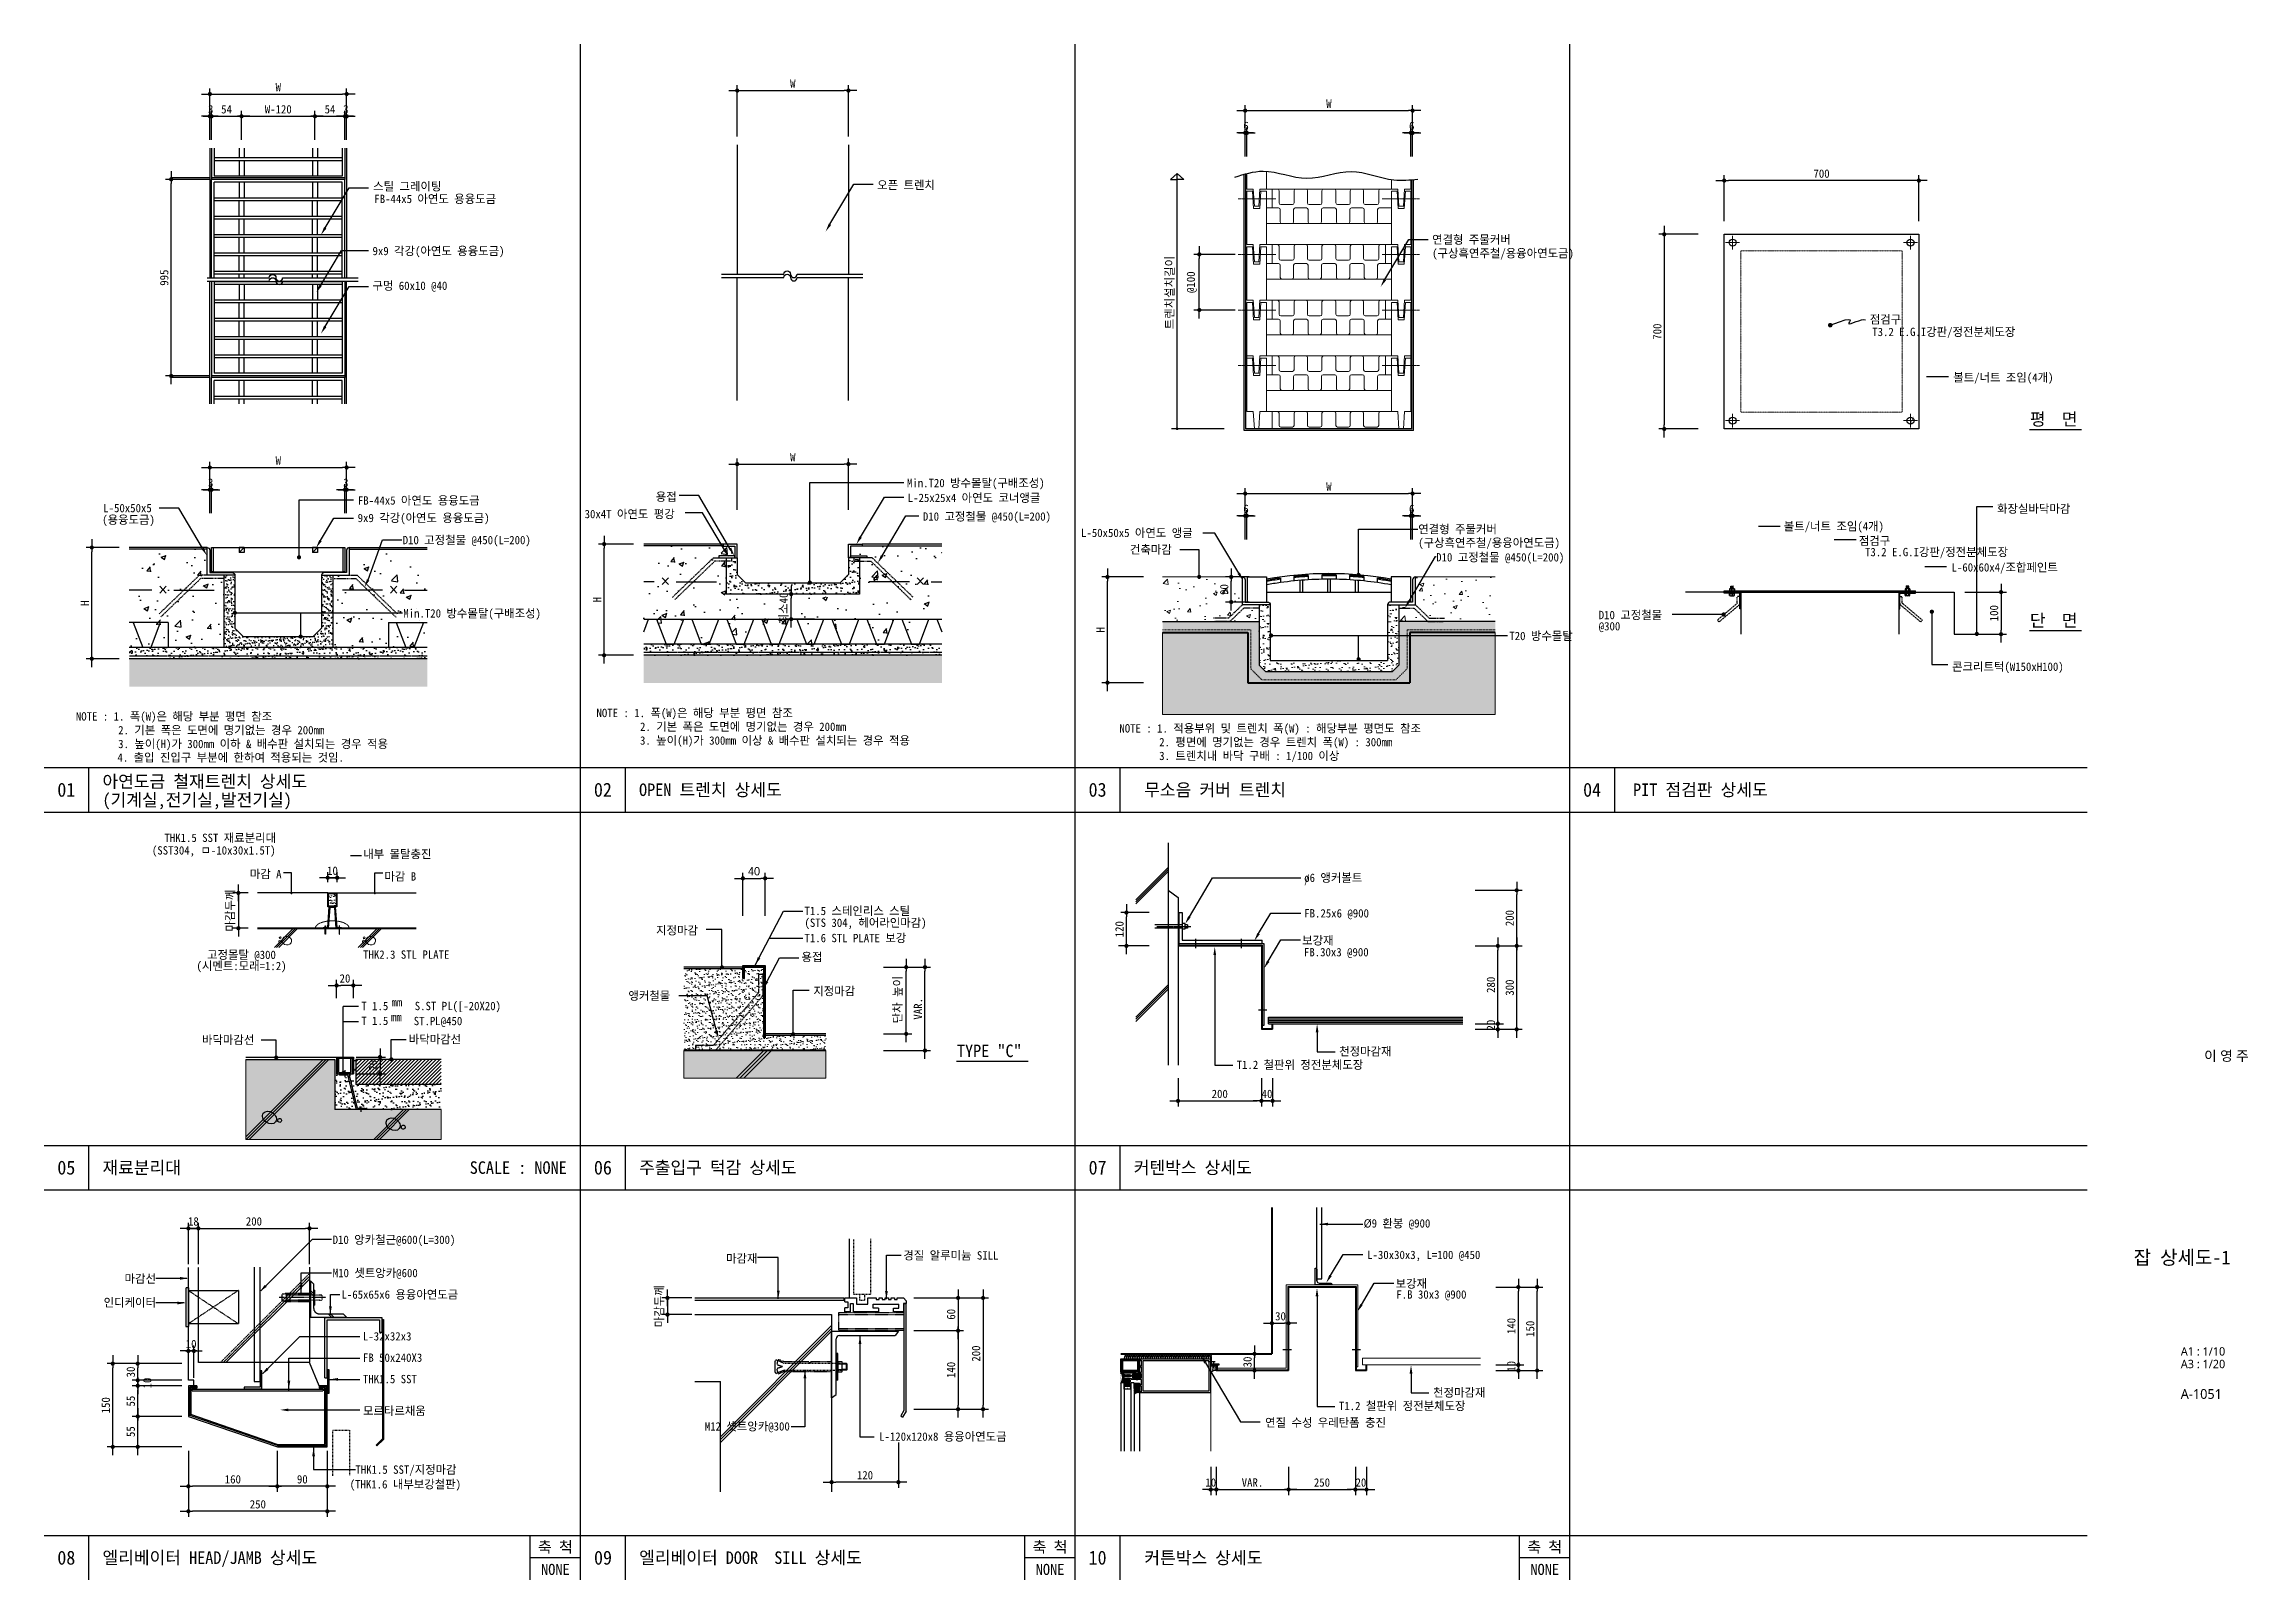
# Model space of a CAD drawing. Header units: millimetres. Extents: x 209 to 75467, y 6568 to 12199.
# Drawn here: x 209 to 8135, y 6677 to 12199 of the extents above; entities that cross this region are included whole.
import ezdxf
from ezdxf.enums import TextEntityAlignment as Align

# ---------------------------------------------------------------- set-up
doc = ezdxf.new("R2010")
doc.units = ezdxf.units.MM
doc.header["$MEASUREMENT"] = 0
for name, pattern in [('A2', [8, 2, -2, 2, -2]), ('CEN', [62, 60, -1, 0, -1]), ('DASH_3', [2, 1, -1]), ('DASH_4', [4, 2, -2]), ('DASH_9', [2.3, 1.5, -0.8]), ('DASHED', [0.75, 0.5, -0.25]), ('HID', [2, 1.1, -0.9]), ('HIDDEN', [0.375, 0.25, -0.125]), ('HIDDEN2', [0.1875, 0.125, -0.0625])]:
    doc.linetypes.add(name, pattern=pattern)
doc.layers.get('0').update_dxf_attribs({"linetype": 'CONTINUOUS'})
for name, color, linetype in [('252', 252, 'CONTINUOUS'), ('312', 7, 'CONTINUOUS'), ('313', 7, 'CONTINUOUS'), ('314', 7, 'CONTINUOUS'), ('A-XXXX-SOLD', 252, 'CONTINUOUS'), ('AA-XXXX-SDET', 7, 'CONTINUOUS'), ('BASEFASN', 2, 'CONTINUOUS'), ('CA-ANNO-TEXT', 3, 'CONTINUOUS'), ('CEIL', 1, 'CONTINUOUS'), ('DIM', 7, 'CONTINUOUS'), ('DIMM', 7, 'CONTINUOUS'), ('ELEV1', 7, 'CONTINUOUS'), ('ELEV2', 9, 'CONTINUOUS'), ('F', 4, 'CONTINUOUS'), ('FIN1', 9, 'CONTINUOUS'), ('FIN2', 4, 'CONTINUOUS'), ('GRID', 1, 'CEN'), ('HAT', 8, 'CONTINUOUS'), ('HATC', 9, 'CONTINUOUS'), ('SECT1', 4, 'CONTINUOUS'), ('SECT2', 4, 'CONTINUOUS'), ('STL', 40, 'CONTINUOUS'), ('STRC', 2, 'CONTINUOUS'), ('SYM_JHS', 4, 'CONTINUOUS'), ('SYMB', 7, 'CONTINUOUS'), ('TABL', 7, 'CONTINUOUS'), ('TEXT', 7, 'CONTINUOUS'), ('WAT1', 7, 'HIDDEN'), ('WAT2', 7, 'CONTINUOUS')]:
    doc.layers.add(name, color=color, linetype=linetype)
for name, color, linetype, lineweight in [('A-BORD-TEXT', 3, 'CONTINUOUS', 25), ('A-CEXM-FINL', 6, 'CONTINUOUS', 20), ('A-CNTL', 1, 'CEN', 15), ('A-CONC-LIN1', 2, 'CONTINUOUS', 40), ('A-CONC-LIN2', 7, 'CONTINUOUS', 25), ('A-CUTL', 7, 'CONTINUOUS', 25), ('A-DIMS', 7, 'CONTINUOUS', 25), ('A-DWXM-ELEV', 8, 'CONTINUOUS', 18), ('A-DWXM-WIND', 4, 'CONTINUOUS', 25), ('A-ELEV-LIN2', 7, 'CONTINUOUS', 25), ('A-ELEV-LIN3', 8, 'CONTINUOUS', 18), ('A-MKXS-LEAD', 7, 'CONTINUOUS', 25), ('A-MKXS-TEXT1', 3, 'CONTINUOUS', 25), ('A-MKXX-SYMB', 7, 'CONTINUOUS', 25), ('A-XXXX-FIN1', 255, 'CONTINUOUS', 18), ('A-XXXX-FIN3', 4, 'CONTINUOUS', 25), ('A-XXXX-HATC', 8, 'CONTINUOUS', 18), ('A-XXXX-HID', 8, 'HIDDEN', 18), ('A-XXXX-STL', 3, 'CONTINUOUS', 25), ('A-XXXX-SYMB', 7, 'CONTINUOUS', 25), ('A-XXXX-TABL', 7, 'CONTINUOUS', 25), ('A-XXXX-TXT1', 3, 'CONTINUOUS', 25), ('A-XXXX-WAT1', 9, 'HID', 20)]:
    doc.layers.add(name, color=color, linetype=linetype, lineweight=lineweight)
doc.layers.add('A-XXXX-NPLT', color=144, linetype='CONTINUOUS', lineweight=0, plot=False)
doc.styles.add('HY울릉도L', font='H2GTRE.TTF')
doc.styles.add('돋움', font='')
doc.styles.add('돋움체', font='')
doc.styles.add('맑은고딕', font='')
doc.styles.get('돋움').set_extended_font_data('DotumChe')
doc.styles.get('돋움체').set_extended_font_data('DotumChe')
doc.styles.get('맑은고딕').set_extended_font_data('Malgun Gothic')
doc.dimstyles.new('CDIM', dxfattribs={"dimtxt": 3, "dimasz": 1.5, "dimexe": 2, "dimexo": 1, "dimgap": 1, "dimtad": 1, "dimdec": 0, "dimrnd": 0.5, "dimzin": 0, "dimdsep": 32, "dimlunit": 6, "dimtxsty": 'HY울릉도L', "dimblk1": '_CIDOT', "dimblk2": '_CIDOT', "dimsah": 1, "dimcen": 5.5, "dimclrd": 2, "dimclre": 2, "dimclrt": 7, "dimadec": 0, "dimazin": 0, "dimtfac": 1, "dimtdec": 0, "dimtix": 1, "dimtmove": 2, "dimatfit": 1, "dimldrblk": '_CIDOT', "dimfxl": 1, "dimtolj": 1, "dimtzin": 0, "dimlwd": -1, "dimarcsym": 0})
pattern_1 = [(50, (-20018.76, 15099.33), (143.45204, -12.55043), [15, -165]), (355, (-20018.76, 15099.33), (-27.7503, 150.4384), [12, -132]), (100.45144, (-20006.8, 15098.28), (115.7018, 137.888), [12.748, -140.2284]), (46.1842, (-20018.76, 15139.33), (213.4483, -33.1039), [22.5, -247.5]), (96.6356, (-20000.97, 15136.57), (186.9324, 194.8237), [19.122, -210.3428]), (351.1842, (-20018.76, 15139.33), (186.9324, 194.8237), [18, -198]), (21, (-19998.76, 15129.33), (119.3814, -80.5238), [15, -165]), (326, (-19998.76, 15129.33), (48.6631, 145.03), [12, -132]), (71.45144, (-19988.81, 15122.62), (168.0445, 64.5062), [12.748, -140.2284]), (37.5, (-20018.76, 15099.327), (2.43197, 66.57877), [0, -130.4, 0, -134, 0, -132.5]), (7.5, (-20018.76, 15099.33), (52.6139, 78.88234), [0, -76.4, 0, -127.4, 0, -50.5]), (327.5, (-20063.36, 15099.327), (106.76449, -4.51097), [0, -50, 0, -156, 0, -207]), (317.5, (-20083.36, 15099.33), (116.63723, 20.021), [0, -65, 0, -103.6, 0, -147])]
pattern_2 = [(315, (3702.6743, 5968.189), (2.245064, 2.245064), []), (45, (3702.6743, 5968.189), (-2.245064, 2.245064), [])]

msp = doc.modelspace()

# ---------------------------------------------------------------- texts
at = {"layer": 'A-BORD-TEXT', "style": '맑은고딕'}
for s, height, p in [('이 영 주', 36, (7977.5, 8543.1)), ('A1 : 1/10', 30, (7893.5, 7483.5)), ('A3 : 1/20', 30, (7893.5, 7438.1)), ('A-1051', 35, (7893.2, 7327.8))]:
    msp.add_text(s, height=height, dxfattribs=at).set_placement(p)
at = {"layer": 'A-BORD-TEXT', "style": '돋움체'}
msp.add_text('잡 상세도-1', height=50, dxfattribs=at).set_placement((7897.8, 7836), align=Align.MIDDLE_CENTER)
at = {"layer": 'A-DIMS', "insert": (4258.6, 11305.1), "char_height": 30, "attachment_point": 5, "rotation": 90, "style": '돋움체'}
msp.add_mtext('트렌치설치길이', dxfattribs=at)
at = {"layer": 'A-MKXS-TEXT1', "style": '돋움체'}
for s, height, p in [('연결형 주물커버', 30, (5200.9, 11480.8)), ('(구상흑연주철/용융아연도금)', 30, (5201, 11431.6)), ('점검구', 30, (6775, 11193.8)), ('화장실바닥마감', 30, (7232.5, 10513.3)), ('연결형 주물커버', 30, (5150.9, 10439.7)), ('L-50x50x5 아연도 앵글', 30, (3938.3, 10426.4)), ('건축마감', 30, (4114, 10366.3)), ('(구상흑연주철/용융아연도금)', 30, (5150.9, 10390.9)), ('점검구', 30, (6735.7, 10397.6)), ('D10 고정철물 @450(L=200)', 30, (5215.5, 10338.6)), ('D10 고정철물', 30, (5800.1, 10131.1)), ('T20 방수몰탈', 30, (5478.5, 10055.8)), ('@300', 30, (5800.1, 10090.8)), ('콘크리트턱(W150xH100)', 30, (7070.8, 9945.3)), ('NOTE : 1. 적용부위 및 트렌치 폭(W) : 해당부분 평면도 참조', 30, (4076.2, 9723.5)), ('2. 평면에 명기없는 경우 트렌치 폭(W) : 300mm', 30, (4219.4, 9674)), ('3. 트렌치내 바닥 구배 : 1/100 이상', 30, (4219.4, 9624.6)), ('무소음 커버 트렌치', 45, (4165.6, 9495)), ('THK1.5 SST 재료분리대', 30, (641.9, 9330.1)), ('(SST304, ㅁ-10x30x1.5T)', 30, (596.9, 9284.8)), ('내부 몰탈충진', 30, (1356.8, 9271.6)), ('마감 A', 30, (948.9, 9199.8)), ('마감 B', 30, (1433, 9191.1)), ('T1.5 스테인리스 스틸', 30, (2943.7, 9067.2)), ('(STS 304, 헤어라인마감)', 30, (2943.7, 9024.7)), ('지정마감', 30, (2410, 8997.1)), ('T1.6 STL PLATE 보강', 30, (2943.7, 8969.7)), ('(시멘트:모래=1:2)', 30, (757.1, 8869.2)), ('고정몰탈 @300', 30, (795.1, 8909.4)), ('THK2.3 STL PLATE', 30, (1356.3, 8910.2)), ('용접', 30, (2932.9, 8901.2)), ('지정마감', 30, (2975.4, 8778.8)), ('T 1.5', 30, (1349.9, 8725.3)), ('mm', 30, (1458.2, 8738.8)), ('S.ST P ([-20X20)', 30, (1542.1, 8725.3)), ('S.ST P ([-20X20)', 30, (1542.1, 8725.3)), ('L', 30, (1660.1, 8725.5)), ('앵커철물 ', 30, (2310.4, 8762.3)), ('T 1.5', 30, (1349.9, 8671.9)), ('mm', 30, (1456.6, 8685.3)), ('바닥마감선', 30, (1520.6, 8605.5)), ('ST.P @450', 30, (1538.5, 8671.3)), ('ST.P @450', 30, (1538.5, 8671.3)), ('L', 30, (1615.1, 8671.5)), ('바닥마감선', 30, (776.9, 8603.7)), ('Ø9 환봉 @900', 30, (4954.7, 7943.7)), ('L-30x30x3, L=100 @450', 30, (4967.2, 7830.5)), ('보강재', 30, (5069.7, 7727.1)), ('F.B 30x3 @900', 30, (5072.4, 7688.1)), ('    T1.2 철판위 정전분체도장', 30, (4788.2, 7287.2)), ('천정마감재', 30, (5204.4, 7335.4)), ('연질 수성 우레탄폼 충진', 30, (4600.3, 7227.4)), ('커튼박스 상세도', 45, (4166, 6734))]:
    msp.add_text(s, height=height, dxfattribs=at).set_placement(p)
for p in [(7041.1, 11162.7), (7015, 10371.2)]:
    msp.add_text('T3.2 E.G.I강판/정전분체도장', height=30, dxfattribs=at).set_placement(p, align=Align.MIDDLE)
for s, height, p in [('볼트/너트 조임(4개)', 30, (7075.1, 11000.2)), ('볼트/너트 조임(4개)', 30, (6465.4, 10465.1)), ('L-60x60x4/조합페인트', 30, (7069, 10317.4)), ('아연도금 철재트렌치 상세도', 45, (419, 9547.8)), ('OPEN 트렌치 상세도', 45, (2348.7, 9517.8)), ('PIT 점검판 상세도', 45, (5923.6, 9517.8)), ('(기계실,전기실,발전기실)', 45, (419, 9481.2)), ('재료분리대', 45, (419, 8159.3)), ('주출입구 턱감 상세도', 45, (2348.7, 8159.3)), ('커텐박스 상세도', 45, (4127.7, 8159.3)), ('엘리베이터 HEAD/JAMB 상세도', 45, (419, 6756.8)), ('엘리베이터 DOOR  SILL 상세도', 45, (2349.1, 6756.8))]:
    msp.add_text(s, height=height, dxfattribs=at).set_placement(p, align=Align.MIDDLE_LEFT)
msp.add_text('SCALE : NONE', height=45, dxfattribs=at).set_placement((2088.7, 8159.3), align=Align.MIDDLE_RIGHT)
for s, p in [('축 척', (2047.9, 6775)), ('축 척', (3826.9, 6775)), ('축 척', (5605.9, 6775)), ('NONE', (2047.9, 6694.6)), ('NONE', (3826.9, 6694.6)), ('NONE', (5605.9, 6694.6))]:
    msp.add_text(s, height=40, dxfattribs=at).set_placement(p, align=Align.CENTER)
at = {"layer": 'A-XXXX-TXT1', "style": '돋움체'}
for s, p in [('평  면', (7350.7, 10827.9)), ('단  면', (7350.7, 10104.3)), ('TYPE "C"', (3492, 8556.6))]:
    msp.add_text(s, height=45, dxfattribs=at).set_placement(p)
at = {"layer": 'CA-ANNO-TEXT', "style": '돋움체'}
for s, p in [('01', (289, 9517.8)), ('02', (2218.7, 9517.8)), ('03', (3997.7, 9517.8)), ('04', (5776.3, 9517.8)), ('05', (289, 8159.3)), ('06', (2218.7, 8159.3)), ('07', (3997.7, 8159.3)), ('08', (289, 6756.8)), ('09', (2219.1, 6756.8)), ('10', (3997.7, 6756.8))]:
    msp.add_text(s, height=50, dxfattribs=at).set_placement(p, align=Align.MIDDLE_CENTER)
at = {"layer": 'TEXT'}
for s, style, p in [('스틸 그레이팅', '돋움', (1392.6, 11672.3)), ('FB-44x5 아연도 용융도금', '돋움', (1396.6, 11627.2)), ('오픈 트렌치', '돋움', (3205.1, 11677.1)), ('9x9 각강(아연도 용융도금)', '돋움', (1390.2, 11439.9)), ('구멍 60x10 @40', '돋움', (1390, 11315)), ('Min.T20 방수몰탈(구배조성)', '돋움', (3312.3, 10605.7)), ('L-50x50x5', '돋움', (421.8, 10515.5)), ('FB-44x5 아연도 용융도금', '돋움', (1337.5, 10542.9)), ('용접', '돋움', (2408.7, 10556.3)), ('L-25x25x4 아연도 코너앵글', '돋움', (3315.1, 10552.4)), ('(용융도금)', '돋움', (418.1, 10473.6)), ('9x9 각강(아연도 용융도금)', '돋움', (1336.8, 10480.1)), ('30x4T 아연도 평강', '돋움', (2153, 10494.2)), ('D10 고정철물 @450(L=200)', '돋움', (3369.5, 10485.3)), ('D10 고정철물 @450(L=200)', '돋움', (1498.7, 10400.5)), ('Min.T20 방수몰탈(구배조성)', '돋움', (1500.9, 10137.1)), ('NOTE : 1. 폭(W)은 해당 부분 평면 참조', '돋움', (323.4, 9766.6)), ('2. 기본 폭은 도면에 명기없는 경우 200mm', '돋움', (475.4, 9717.1)), ('NOTE : 1. 폭(W)은 해당 부분 평면 참조', '돋움', (2195.7, 9779)), ('2. 기본 폭은 도면에 명기없는 경우 200mm', '돋움', (2352.3, 9729.5)), ('3. 높이(H)가 300mm 이하 & 배수판 설치되는 경우 적용', '돋움', (475.4, 9667.5)), ('3. 높이(H)가 300mm 이상 & 배수판 설치되는 경우 적용', '돋움', (2352.3, 9679.9)), ('4. 출입 진입구 부분에 한하여 적용되는 것임.', '돋움', (472.9, 9618.7)), ('/', '돋움', (4740.7, 9181.7)), ('o6 앵커볼트', '돋움체', (4741, 9186.4)), ('FB.25x6 @900', '돋움체', (4741.1, 9058.6)), ('보강재', '돋움체', (4733.5, 8960.8)), ('FB.30x3 @900', '돋움체', (4740, 8918.9)), ('천정마감재', '돋움체', (4866.6, 8562.1)), ('    T1.2 철판위 정전분체도장', '돋움체', (4420.4, 8513.9)), ('D10 앙카철근@600(L=300)', '돋움', (1246.8, 7884.8)), ('경질 알루미늄 SILL', '돋움', (3299.2, 7828.6)), ('M10 셋트앙카@600', '돋움', (1247.2, 7765.3)), ('L-65x65x6 용융아연도금', '돋움', (1278.7, 7687.8)), ('L-32x32x3', '돋움', (1355.8, 7537.7)), ('FB 50x240X3', '돋움', (1355.8, 7460.9)), ('THK1.5 SST', '돋움', (1355.8, 7383.9)), ('모르타르채움', '돋움', (1355.8, 7269.6)), ('L-120x120x8 용융아연도금', '돋움', (3212.1, 7177.2)), ('THK1.5 SST/지정마감', '돋움', (1328.6, 7058.3)), ('(THK1.6 내부보강철판)', '돋움', (1308.2, 7005.6))]:
    msp.add_text(s, height=30, dxfattribs=dict(at, style=style)).set_placement(p)
at = {"layer": 'TEXT', "style": '돋움'}
for s, p in [('마감재', (2774.5, 7817.4)), ('마감선', (611.4, 7744.9)), ('인디케이터', (611.4, 7659.4)), ('M12 셋트앙카@300', (2890.9, 7213.9))]:
    msp.add_text(s, height=30, dxfattribs=at).set_placement(p, align=Align.RIGHT)

# ---------------------------------------------------------------- blocks, each defined once
blk = doc.blocks.new('_CIDOT')
at = {"color": 0, "linetype": 'ByBlock'}
blk.add_line((2, 0), (-1, 0), dxfattribs=at)
at = {"color": 0, "linetype": 'ByBlock', "const_width": 0.5}
blk.add_lwpolyline([(-0.25, 0, 1), (0.25, 0, 1)], format="xyb", close=True, dxfattribs=at)
blk = doc.blocks.new('*D309')
at = {"layer": 'A-DIMS', "lineweight": -2, "transparency": 16777216}
for p, q in [((478.6, 10388.8), (360.7, 10388.8)), ((478.6, 9988.8), (360.7, 9988.8))]:
    blk.add_line(p, q, dxfattribs=at)
at = {"layer": 'A-DIMS', "transparency": 16777216}
blk.add_line((380.7, 10003.8), (380.7, 10373.8), dxfattribs=at)
at = {"layer": 'A-DIMS', "transparency": 16777216, "xscale": 15, "yscale": 15, "zscale": 15}
for p, rotation in [((380.7, 10388.8), 90), ((380.7, 9988.8), 270)]:
    blk.add_blockref('_CIDOT', p, dxfattribs=dict(at, rotation=rotation))
at = {"layer": 'A-DIMS', "color": 3, "transparency": 16777216, "insert": (355.7, 10188.8), "char_height": 30, "attachment_point": 5, "rotation": 90, "style": '돋움체'}
blk.add_mtext('\\A1;H', dxfattribs=at)
blk = doc.blocks.new('*D310')
at = {"layer": 'A-DIMS', "transparency": 16777216}
for p, q in [((790.2, 10596.5), (775.2, 10596.5)), ((805.2, 10596.5), (811.2, 10596.5)), ((826.2, 10596.5), (841.2, 10596.5))]:
    blk.add_line(p, q, dxfattribs=at)
at = {"layer": 'A-DIMS', "lineweight": -2, "transparency": 16777216}
for p, q in [((805.2, 10511.9), (805.2, 10616.5)), ((811.2, 10511.9), (811.2, 10616.5))]:
    blk.add_line(p, q, dxfattribs=at)
at = {"layer": 'A-DIMS', "transparency": 16777216, "xscale": 15, "yscale": 15, "zscale": 15, "rotation": 180}
blk.add_blockref('_CIDOT', (811.2, 10596.5), dxfattribs=at)
at = {"layer": 'A-DIMS', "transparency": 16777216, "xscale": 15, "yscale": 15, "zscale": 15}
blk.add_blockref('_CIDOT', (805.2, 10596.5), dxfattribs=at)
at = {"layer": 'A-DIMS', "color": 3, "transparency": 16777216, "insert": (808.2, 10621.5), "char_height": 30, "attachment_point": 5, "style": '돋움체'}
blk.add_mtext('\\A1;3', dxfattribs=at)
blk = doc.blocks.new('*D311')
at = {"layer": 'A-DIMS', "lineweight": -2, "transparency": 16777216}
for p, q in [((805.2, 10511.9), (805.2, 10696.5)), ((1297.2, 10511.9), (1297.2, 10696.5))]:
    blk.add_line(p, q, dxfattribs=at)
at = {"layer": 'A-DIMS', "transparency": 16777216}
blk.add_line((820.2, 10676.5), (1282.2, 10676.5), dxfattribs=at)
at = {"layer": 'A-DIMS', "transparency": 16777216, "xscale": 15, "yscale": 15, "zscale": 15, "rotation": 180}
blk.add_blockref('_CIDOT', (805.2, 10676.5), dxfattribs=at)
at = {"layer": 'A-DIMS', "transparency": 16777216, "xscale": 15, "yscale": 15, "zscale": 15}
blk.add_blockref('_CIDOT', (1297.2, 10676.5), dxfattribs=at)
at = {"layer": 'A-DIMS', "color": 3, "transparency": 16777216, "insert": (1051.2, 10701.5), "char_height": 30, "attachment_point": 5, "style": '돋움체'}
blk.add_mtext('\\A1;W', dxfattribs=at)
blk = doc.blocks.new('*D312')
at = {"layer": 'A-DIMS', "transparency": 16777216}
for p, q in [((1276.2, 10596.5), (1261.2, 10596.5)), ((1291.2, 10596.5), (1297.2, 10596.5)), ((1312.2, 10596.5), (1327.2, 10596.5))]:
    blk.add_line(p, q, dxfattribs=at)
at = {"layer": 'A-DIMS', "lineweight": -2, "transparency": 16777216}
for p, q in [((1291.2, 10511.9), (1291.2, 10616.5)), ((1297.2, 10511.9), (1297.2, 10616.5))]:
    blk.add_line(p, q, dxfattribs=at)
at = {"layer": 'A-DIMS', "transparency": 16777216, "xscale": 15, "yscale": 15, "zscale": 15, "rotation": 180}
blk.add_blockref('_CIDOT', (1297.2, 10596.5), dxfattribs=at)
at = {"layer": 'A-DIMS', "transparency": 16777216, "xscale": 15, "yscale": 15, "zscale": 15}
blk.add_blockref('_CIDOT', (1291.2, 10596.5), dxfattribs=at)
at = {"layer": 'A-DIMS', "color": 3, "transparency": 16777216, "insert": (1294.2, 10621.5), "char_height": 30, "attachment_point": 5, "style": '돋움체'}
blk.add_mtext('\\A1;3', dxfattribs=at)
blk = doc.blocks.new('*D313')
at = {"layer": 'DIM', "lineweight": -2, "transparency": 16777216}
for p, q in [((804.4, 11718.5), (664.2, 11718.5)), ((804.4, 11712.5), (664.2, 11712.5))]:
    blk.add_line(p, q, dxfattribs=at)
at = {"layer": 'DIM', "transparency": 16777216}
blk.add_line((666.2, 11714), (666.2, 11717), dxfattribs=at)
at = {"layer": 'DIM', "transparency": 16777216, "xscale": 1.5, "yscale": 1.5, "zscale": 1.5}
for p, rotation in [((666.2, 11718.5), 90), ((666.2, 11712.5), 270)]:
    blk.add_blockref('_CIDOT', p, dxfattribs=dict(at, rotation=rotation))
at = {"layer": 'DIM', "color": 3, "transparency": 16777216, "insert": (663.7, 11715.5), "char_height": 3, "attachment_point": 5, "rotation": 90, "style": '돋움'}
blk.add_mtext('\\A1;3', dxfattribs=at)
blk = doc.blocks.new('*D314')
at = {"layer": 'A-DIMS', "transparency": 16777216}
for p, q in [((790.2, 11939.3), (775.2, 11939.3)), ((805.2, 11939.3), (811.2, 11939.3)), ((826.2, 11939.3), (841.2, 11939.3))]:
    blk.add_line(p, q, dxfattribs=at)
at = {"layer": 'A-DIMS', "lineweight": -2, "transparency": 16777216}
for p, q in [((805.2, 11854.7), (805.2, 11959.3)), ((811.2, 11854.7), (811.2, 11959.3))]:
    blk.add_line(p, q, dxfattribs=at)
at = {"layer": 'A-DIMS', "transparency": 16777216, "xscale": 15, "yscale": 15, "zscale": 15, "rotation": 180}
blk.add_blockref('_CIDOT', (811.2, 11939.3), dxfattribs=at)
at = {"layer": 'A-DIMS', "transparency": 16777216, "xscale": 15, "yscale": 15, "zscale": 15}
blk.add_blockref('_CIDOT', (805.2, 11939.3), dxfattribs=at)
at = {"layer": 'A-DIMS', "color": 3, "transparency": 16777216, "insert": (808.2, 11964.3), "char_height": 30, "attachment_point": 5, "style": '돋움체'}
blk.add_mtext('\\A1;3', dxfattribs=at)
blk = doc.blocks.new('*D315')
at = {"layer": 'A-DIMS', "lineweight": -2, "transparency": 16777216}
for p, q in [((805.2, 11854.7), (805.2, 12039.3)), ((1297.2, 11854.7), (1297.2, 12039.3))]:
    blk.add_line(p, q, dxfattribs=at)
at = {"layer": 'A-DIMS', "transparency": 16777216}
blk.add_line((820.2, 12019.3), (1282.2, 12019.3), dxfattribs=at)
at = {"layer": 'A-DIMS', "transparency": 16777216, "xscale": 15, "yscale": 15, "zscale": 15, "rotation": 180}
blk.add_blockref('_CIDOT', (805.2, 12019.3), dxfattribs=at)
at = {"layer": 'A-DIMS', "transparency": 16777216, "xscale": 15, "yscale": 15, "zscale": 15}
blk.add_blockref('_CIDOT', (1297.2, 12019.3), dxfattribs=at)
at = {"layer": 'A-DIMS', "color": 3, "transparency": 16777216, "insert": (1051.2, 12044.3), "char_height": 30, "attachment_point": 5, "style": '돋움체'}
blk.add_mtext('\\A1;W', dxfattribs=at)
blk = doc.blocks.new('*D316')
at = {"layer": 'A-DIMS', "transparency": 16777216}
for p, q in [((1276.2, 11939.3), (1261.2, 11939.3)), ((1291.2, 11939.3), (1297.2, 11939.3)), ((1312.2, 11939.3), (1327.2, 11939.3))]:
    blk.add_line(p, q, dxfattribs=at)
at = {"layer": 'A-DIMS', "lineweight": -2, "transparency": 16777216}
for p, q in [((1291.2, 11854.7), (1291.2, 11959.3)), ((1297.2, 11854.7), (1297.2, 11959.3))]:
    blk.add_line(p, q, dxfattribs=at)
at = {"layer": 'A-DIMS', "transparency": 16777216, "xscale": 15, "yscale": 15, "zscale": 15, "rotation": 180}
blk.add_blockref('_CIDOT', (1297.2, 11939.3), dxfattribs=at)
at = {"layer": 'A-DIMS', "transparency": 16777216, "xscale": 15, "yscale": 15, "zscale": 15}
blk.add_blockref('_CIDOT', (1291.2, 11939.3), dxfattribs=at)
at = {"layer": 'A-DIMS', "color": 3, "transparency": 16777216, "insert": (1294.2, 11964.3), "char_height": 30, "attachment_point": 5, "style": '돋움체'}
blk.add_mtext('\\A1;3', dxfattribs=at)
blk = doc.blocks.new('*D317')
at = {"layer": 'A-DIMS', "lineweight": -2, "transparency": 16777216}
for p, q in [((811.2, 11854.7), (811.2, 11959.3)), ((919.2, 11854.7), (919.2, 11959.3))]:
    blk.add_line(p, q, dxfattribs=at)
at = {"layer": 'A-DIMS', "transparency": 16777216}
blk.add_line((826.2, 11939.3), (904.2, 11939.3), dxfattribs=at)
at = {"layer": 'A-DIMS', "transparency": 16777216, "xscale": 15, "yscale": 15, "zscale": 15, "rotation": 180}
blk.add_blockref('_CIDOT', (811.2, 11939.3), dxfattribs=at)
at = {"layer": 'A-DIMS', "transparency": 16777216, "xscale": 15, "yscale": 15, "zscale": 15}
blk.add_blockref('_CIDOT', (919.2, 11939.3), dxfattribs=at)
at = {"layer": 'A-DIMS', "color": 3, "transparency": 16777216, "insert": (865.2, 11964.3), "char_height": 30, "attachment_point": 5, "style": '돋움체'}
blk.add_mtext('\\A1;54', dxfattribs=at)
blk = doc.blocks.new('*D318')
at = {"layer": 'A-DIMS', "lineweight": -2, "transparency": 16777216}
for p, q in [((1183.2, 11854.7), (1183.2, 11959.3)), ((1291.2, 11854.7), (1291.2, 11959.3))]:
    blk.add_line(p, q, dxfattribs=at)
at = {"layer": 'A-DIMS', "transparency": 16777216}
blk.add_line((1198.2, 11939.3), (1276.2, 11939.3), dxfattribs=at)
at = {"layer": 'A-DIMS', "transparency": 16777216, "xscale": 15, "yscale": 15, "zscale": 15, "rotation": 180}
blk.add_blockref('_CIDOT', (1183.2, 11939.3), dxfattribs=at)
at = {"layer": 'A-DIMS', "transparency": 16777216, "xscale": 15, "yscale": 15, "zscale": 15}
blk.add_blockref('_CIDOT', (1291.2, 11939.3), dxfattribs=at)
at = {"layer": 'A-DIMS', "color": 3, "transparency": 16777216, "insert": (1237.2, 11964.3), "char_height": 30, "attachment_point": 5, "style": '돋움체'}
blk.add_mtext('\\A1;54', dxfattribs=at)
blk = doc.blocks.new('*D319')
at = {"layer": 'A-DIMS', "lineweight": -2, "transparency": 16777216}
for p, q in [((795.4, 11712.5), (646.2, 11712.5)), ((795.4, 11005.5), (646.2, 11005.5))]:
    blk.add_line(p, q, dxfattribs=at)
at = {"layer": 'A-DIMS', "transparency": 16777216}
blk.add_line((666.2, 11020.5), (666.2, 11697.5), dxfattribs=at)
at = {"layer": 'A-DIMS', "transparency": 16777216, "xscale": 15, "yscale": 15, "zscale": 15}
for p, rotation in [((666.2, 11712.5), 90), ((666.2, 11005.5), 270)]:
    blk.add_blockref('_CIDOT', p, dxfattribs=dict(at, rotation=rotation))
at = {"layer": 'A-DIMS', "color": 3, "transparency": 16777216, "insert": (641.2, 11359), "char_height": 30, "attachment_point": 5, "rotation": 90, "style": '돋움체'}
blk.add_mtext('\\A1;995', dxfattribs=at)
blk = doc.blocks.new('*D320')
at = {"layer": 'DIM', "lineweight": -2, "transparency": 16777216}
for p, q in [((804.4, 11005.5), (664.2, 11005.5)), ((804.4, 10999.5), (664.2, 10999.5))]:
    blk.add_line(p, q, dxfattribs=at)
at = {"layer": 'DIM', "transparency": 16777216}
blk.add_line((666.2, 11001), (666.2, 11004), dxfattribs=at)
at = {"layer": 'DIM', "transparency": 16777216, "xscale": 1.5, "yscale": 1.5, "zscale": 1.5}
for p, rotation in [((666.2, 11005.5), 90), ((666.2, 10999.5), 270)]:
    blk.add_blockref('_CIDOT', p, dxfattribs=dict(at, rotation=rotation))
at = {"layer": 'DIM', "color": 3, "transparency": 16777216, "insert": (663.7, 11002.5), "char_height": 3, "attachment_point": 5, "rotation": 90, "style": '돋움'}
blk.add_mtext('\\A1;3', dxfattribs=at)
blk = doc.blocks.new('*D321')
at = {"layer": 'A-DIMS', "lineweight": -2, "transparency": 16777216}
for p, q in [((919.2, 11854.7), (919.2, 11959.3)), ((1183.2, 11854.7), (1183.2, 11959.3))]:
    blk.add_line(p, q, dxfattribs=at)
at = {"layer": 'A-DIMS', "transparency": 16777216}
blk.add_line((934.2, 11939.3), (1168.2, 11939.3), dxfattribs=at)
at = {"layer": 'A-DIMS', "transparency": 16777216, "xscale": 15, "yscale": 15, "zscale": 15, "rotation": 180}
blk.add_blockref('_CIDOT', (919.2, 11939.3), dxfattribs=at)
at = {"layer": 'A-DIMS', "transparency": 16777216, "xscale": 15, "yscale": 15, "zscale": 15}
blk.add_blockref('_CIDOT', (1183.2, 11939.3), dxfattribs=at)
at = {"layer": 'A-DIMS', "color": 3, "transparency": 16777216, "insert": (1051.2, 11964.3), "char_height": 30, "attachment_point": 5, "style": '돋움체'}
blk.add_mtext('\\A1;W-120', dxfattribs=at)
blk = doc.blocks.new('*D322')
at = {"layer": 'A-DIMS', "lineweight": -2, "transparency": 16777216}
for p, q in [((2701.7, 10524.3), (2701.7, 10708.9)), ((3101.7, 10524.3), (3101.7, 10708.9))]:
    blk.add_line(p, q, dxfattribs=at)
at = {"layer": 'A-DIMS', "transparency": 16777216}
blk.add_line((2716.7, 10688.9), (3086.7, 10688.9), dxfattribs=at)
at = {"layer": 'A-DIMS', "transparency": 16777216, "xscale": 15, "yscale": 15, "zscale": 15, "rotation": 180}
blk.add_blockref('_CIDOT', (2701.7, 10688.9), dxfattribs=at)
at = {"layer": 'A-DIMS', "transparency": 16777216, "xscale": 15, "yscale": 15, "zscale": 15}
blk.add_blockref('_CIDOT', (3101.7, 10688.9), dxfattribs=at)
at = {"layer": 'A-DIMS', "color": 3, "transparency": 16777216, "insert": (2901.7, 10713.9), "char_height": 30, "attachment_point": 5, "style": '돋움체'}
blk.add_mtext('\\A1;W', dxfattribs=at)
blk = doc.blocks.new('*D323')
at = {"layer": 'A-DIMS', "lineweight": -2, "transparency": 16777216}
for p, q in [((2701.7, 11867.1), (2701.7, 12051.7)), ((3101.7, 11867.1), (3101.7, 12051.7))]:
    blk.add_line(p, q, dxfattribs=at)
at = {"layer": 'A-DIMS', "transparency": 16777216}
blk.add_line((2716.7, 12031.7), (3086.7, 12031.7), dxfattribs=at)
at = {"layer": 'A-DIMS', "transparency": 16777216, "xscale": 15, "yscale": 15, "zscale": 15, "rotation": 180}
blk.add_blockref('_CIDOT', (2701.7, 12031.7), dxfattribs=at)
at = {"layer": 'A-DIMS', "transparency": 16777216, "xscale": 15, "yscale": 15, "zscale": 15}
blk.add_blockref('_CIDOT', (3101.7, 12031.7), dxfattribs=at)
at = {"layer": 'A-DIMS', "color": 3, "transparency": 16777216, "insert": (2901.7, 12056.7), "char_height": 30, "attachment_point": 5, "style": '돋움체'}
blk.add_mtext('\\A1;W', dxfattribs=at)
blk = doc.blocks.new('*D324')
at = {"layer": 'A-DIMS', "lineweight": -2, "transparency": 16777216}
for p, q in [((2329.1, 10401.2), (2203.1, 10401.2)), ((2329.1, 10001.2), (2203.1, 10001.2))]:
    blk.add_line(p, q, dxfattribs=at)
at = {"layer": 'A-DIMS', "transparency": 16777216}
blk.add_line((2223.1, 10016.2), (2223.1, 10386.2), dxfattribs=at)
at = {"layer": 'A-DIMS', "transparency": 16777216, "xscale": 15, "yscale": 15, "zscale": 15}
for p, rotation in [((2223.1, 10401.2), 90), ((2223.1, 10001.2), 270)]:
    blk.add_blockref('_CIDOT', p, dxfattribs=dict(at, rotation=rotation))
at = {"layer": 'A-DIMS', "color": 3, "transparency": 16777216, "insert": (2198, 10201.2), "char_height": 30, "attachment_point": 5, "rotation": 90, "style": '돋움체'}
blk.add_mtext('\\A1;H', dxfattribs=at)
blk = doc.blocks.new('*D325')
at = {"layer": 'A-DIMS', "lineweight": -2, "transparency": 16777216}
for p, q in [((2980.3, 10221.2), (2875.7, 10221.2)), ((2980.3, 10131.2), (2875.7, 10131.2))]:
    blk.add_line(p, q, dxfattribs=at)
at = {"layer": 'A-DIMS', "transparency": 16777216}
blk.add_line((2895.7, 10146.2), (2895.7, 10206.2), dxfattribs=at)
at = {"layer": 'A-DIMS', "transparency": 16777216, "xscale": 15, "yscale": 15, "zscale": 15}
for p, rotation in [((2895.7, 10221.2), 90), ((2895.7, 10131.2), 270)]:
    blk.add_blockref('_CIDOT', p, dxfattribs=dict(at, rotation=rotation))
at = {"layer": 'A-DIMS', "color": 3, "transparency": 16777216, "insert": (2870.2, 10169.6), "char_height": 30, "attachment_point": 5, "rotation": 90, "style": '돋움체'}
blk.add_mtext('\\A1;최소40', dxfattribs=at)
blk = doc.blocks.new('UNITCIRCLE')
blk.add_circle((0, 0), 1)
blk = doc.blocks.new('*D326')
at = {"layer": 'A-DIMS', "lineweight": -2, "transparency": 16777216}
for p, q in [((1331.2, 8556.9), (1437.3, 8556.9)), ((1331.2, 8496.9), (1437.3, 8496.9))]:
    blk.add_line(p, q, dxfattribs=at)
at = {"layer": 'A-DIMS', "transparency": 16777216}
blk.add_line((1417.3, 8541.9), (1417.3, 8511.9), dxfattribs=at)
at = {"layer": 'A-DIMS', "transparency": 16777216, "xscale": 15, "yscale": 15, "zscale": 15}
for p, rotation in [((1417.3, 8556.9), 90), ((1417.3, 8496.9), 270)]:
    blk.add_blockref('_CIDOT', p, dxfattribs=dict(at, rotation=rotation))
at = {"layer": 'A-DIMS', "color": 3, "transparency": 16777216, "insert": (1392.3, 8526.9), "char_height": 30, "attachment_point": 5, "rotation": 90, "style": '돋움체'}
blk.add_mtext('\\A1;20', dxfattribs=at)
blk = doc.blocks.new('*D327')
at = {"layer": 'A-DIMS', "lineweight": -2, "transparency": 16777216}
for p, q in [((1261.2, 8768.1), (1261.2, 8834.1)), ((1321.2, 8768.1), (1321.2, 8834.1))]:
    blk.add_line(p, q, dxfattribs=at)
at = {"layer": 'A-DIMS', "transparency": 16777216}
blk.add_line((1306.2, 8814.1), (1276.2, 8814.1), dxfattribs=at)
at = {"layer": 'A-DIMS', "transparency": 16777216, "xscale": 15, "yscale": 15, "zscale": 15, "rotation": 180}
blk.add_blockref('_CIDOT', (1261.2, 8814.1), dxfattribs=at)
at = {"layer": 'A-DIMS', "transparency": 16777216, "xscale": 15, "yscale": 15, "zscale": 15}
blk.add_blockref('_CIDOT', (1321.2, 8814.1), dxfattribs=at)
at = {"layer": 'A-DIMS', "color": 3, "transparency": 16777216, "insert": (1291.2, 8839.2), "char_height": 30, "attachment_point": 5, "style": '돋움체'}
blk.add_mtext('\\A1;20', dxfattribs=at)
blk = doc.blocks.new('*D328')
at = {"layer": 'A-DIMS', "lineweight": -2, "transparency": 16777216}
for p, q in [((4287.1, 8480.4), (4287.1, 8379.1)), ((4587.1, 8480.4), (4587.1, 8379.1))]:
    blk.add_line(p, q, dxfattribs=at)
at = {"layer": 'A-DIMS', "transparency": 16777216}
blk.add_line((4302.1, 8399.1), (4572.1, 8399.1), dxfattribs=at)
at = {"layer": 'A-DIMS', "transparency": 16777216, "xscale": 15, "yscale": 15, "zscale": 15, "rotation": 180}
blk.add_blockref('_CIDOT', (4287.1, 8399.1), dxfattribs=at)
at = {"layer": 'A-DIMS', "transparency": 16777216, "xscale": 15, "yscale": 15, "zscale": 15}
blk.add_blockref('_CIDOT', (4587.1, 8399.1), dxfattribs=at)
at = {"layer": 'A-DIMS', "color": 3, "transparency": 16777216, "insert": (4437.1, 8424.1), "char_height": 30, "attachment_point": 5, "style": '돋움체'}
blk.add_mtext('\\A1;200', dxfattribs=at)
blk = doc.blocks.new('*D329')
at = {"layer": 'A-DIMS', "lineweight": -2, "transparency": 16777216}
for p, q in [((4587.1, 8480.4), (4587.1, 8379.1)), ((4627.1, 8480.4), (4627.1, 8379.1))]:
    blk.add_line(p, q, dxfattribs=at)
at = {"layer": 'A-DIMS', "transparency": 16777216}
for p, q in [((4572.1, 8399.1), (4557.1, 8399.1)), ((4587.1, 8399.1), (4627.1, 8399.1)), ((4642.1, 8399.1), (4657.1, 8399.1))]:
    blk.add_line(p, q, dxfattribs=at)
at = {"layer": 'A-DIMS', "transparency": 16777216, "xscale": 15, "yscale": 15, "zscale": 15}
blk.add_blockref('_CIDOT', (4587.1, 8399.1), dxfattribs=at)
at = {"layer": 'A-DIMS', "transparency": 16777216, "xscale": 15, "yscale": 15, "zscale": 15, "rotation": 180}
blk.add_blockref('_CIDOT', (4627.1, 8399.1), dxfattribs=at)
at = {"layer": 'A-DIMS', "color": 3, "transparency": 16777216, "insert": (4607.1, 8424.2), "char_height": 30, "attachment_point": 5, "style": '돋움체'}
blk.add_mtext('\\A1;40', dxfattribs=at)
blk = doc.blocks.new('*D330')
at = {"layer": 'A-DIMS', "lineweight": -2, "transparency": 16777216}
for p, q in [((5356.1, 8956.4), (5457.4, 8956.4)), ((5356.1, 8676.4), (5457.4, 8676.4))]:
    blk.add_line(p, q, dxfattribs=at)
at = {"layer": 'A-DIMS', "transparency": 16777216}
blk.add_line((5437.4, 8691.4), (5437.4, 8941.4), dxfattribs=at)
at = {"layer": 'A-DIMS', "transparency": 16777216, "xscale": 15, "yscale": 15, "zscale": 15}
for p, rotation in [((5437.4, 8956.4), 90), ((5437.4, 8676.4), 270)]:
    blk.add_blockref('_CIDOT', p, dxfattribs=dict(at, rotation=rotation))
at = {"layer": 'A-DIMS', "color": 3, "transparency": 16777216, "insert": (5412.4, 8816.4), "char_height": 30, "attachment_point": 5, "rotation": 90, "style": '돋움체'}
blk.add_mtext('\\A1;280', dxfattribs=at)
blk = doc.blocks.new('*D331')
at = {"layer": 'A-DIMS', "lineweight": -2, "transparency": 16777216}
for p, q in [((5356.1, 8676.4), (5457.4, 8676.4)), ((5356.1, 8656.4), (5457.4, 8656.4))]:
    blk.add_line(p, q, dxfattribs=at)
at = {"layer": 'A-DIMS', "transparency": 16777216}
for p, q in [((5437.4, 8691.4), (5437.4, 8706.4)), ((5437.4, 8656.4), (5437.4, 8676.4)), ((5437.4, 8641.4), (5437.4, 8626.4))]:
    blk.add_line(p, q, dxfattribs=at)
at = {"layer": 'A-DIMS', "transparency": 16777216, "xscale": 15, "yscale": 15, "zscale": 15}
for p, rotation in [((5437.4, 8676.4), 270), ((5437.4, 8656.4), 90)]:
    blk.add_blockref('_CIDOT', p, dxfattribs=dict(at, rotation=rotation))
at = {"layer": 'A-DIMS', "color": 3, "transparency": 16777216, "insert": (5412.3, 8671.4), "char_height": 30, "attachment_point": 5, "rotation": 90, "style": '돋움체'}
blk.add_mtext('\\A1;20', dxfattribs=at)
blk = doc.blocks.new('*D332')
at = {"layer": 'A-DIMS', "lineweight": -2, "transparency": 16777216}
for p, q in [((5356.1, 8956.4), (5525.1, 8956.4)), ((5356.1, 8656.4), (5525.1, 8656.4))]:
    blk.add_line(p, q, dxfattribs=at)
at = {"layer": 'A-DIMS', "transparency": 16777216}
blk.add_line((5505.1, 8671.4), (5505.1, 8941.4), dxfattribs=at)
at = {"layer": 'A-DIMS', "transparency": 16777216, "xscale": 15, "yscale": 15, "zscale": 15}
for p, rotation in [((5505.1, 8956.4), 90), ((5505.1, 8656.4), 270)]:
    blk.add_blockref('_CIDOT', p, dxfattribs=dict(at, rotation=rotation))
at = {"layer": 'A-DIMS', "color": 3, "transparency": 16777216, "insert": (5480, 8806.4), "char_height": 30, "attachment_point": 5, "rotation": 90, "style": '돋움체'}
blk.add_mtext('\\A1;300', dxfattribs=at)
blk = doc.blocks.new('*D333')
at = {"layer": 'A-DIMS', "lineweight": -2, "transparency": 16777216}
for p, q in [((4182.8, 9076.4), (4081.5, 9076.4)), ((4182.8, 8956.4), (4081.5, 8956.4))]:
    blk.add_line(p, q, dxfattribs=at)
at = {"layer": 'A-DIMS', "transparency": 16777216}
blk.add_line((4101.5, 8971.4), (4101.5, 9061.4), dxfattribs=at)
at = {"layer": 'A-DIMS', "transparency": 16777216, "xscale": 15, "yscale": 15, "zscale": 15}
for p, rotation in [((4101.5, 9076.4), 90), ((4101.5, 8956.4), 270)]:
    blk.add_blockref('_CIDOT', p, dxfattribs=dict(at, rotation=rotation))
at = {"layer": 'A-DIMS', "color": 3, "transparency": 16777216, "insert": (4076.5, 9016.4), "char_height": 30, "attachment_point": 5, "rotation": 90, "style": '돋움체'}
blk.add_mtext('\\A1;120', dxfattribs=at)
blk = doc.blocks.new('*D334')
at = {"layer": 'A-DIMS', "lineweight": -2, "transparency": 16777216}
for p, q in [((5356.1, 9156.4), (5525.1, 9156.4)), ((5356.1, 8956.4), (5525.1, 8956.4))]:
    blk.add_line(p, q, dxfattribs=at)
at = {"layer": 'A-DIMS', "transparency": 16777216}
blk.add_line((5505.1, 8971.4), (5505.1, 9141.4), dxfattribs=at)
at = {"layer": 'A-DIMS', "transparency": 16777216, "xscale": 15, "yscale": 15, "zscale": 15}
for p, rotation in [((5505.1, 9156.4), 90), ((5505.1, 8956.4), 270)]:
    blk.add_blockref('_CIDOT', p, dxfattribs=dict(at, rotation=rotation))
at = {"layer": 'A-DIMS', "color": 3, "transparency": 16777216, "insert": (5480, 9056.4), "char_height": 30, "attachment_point": 5, "rotation": 90, "style": '돋움체'}
blk.add_mtext('\\A1;200', dxfattribs=at)
blk = doc.blocks.new('Arrow-V')
at = {"color": 0}
blk.add_solid([(-3, 0.5), (0, 0), (-3, -0.5)], dxfattribs=at)
blk = doc.blocks.new('*D335')
at = {"layer": 'A-DIMS', "lineweight": -2, "transparency": 16777216}
for p, q in [((728, 7140.4), (728, 6993.4)), ((1047.8, 7140.4), (1047.8, 6993.4))]:
    blk.add_line(p, q, dxfattribs=at)
at = {"layer": 'A-DIMS', "transparency": 16777216}
blk.add_line((1032.8, 7013.4), (743, 7013.4), dxfattribs=at)
at = {"layer": 'A-DIMS', "transparency": 16777216, "xscale": 15, "yscale": 15, "zscale": 15, "rotation": 180}
blk.add_blockref('_CIDOT', (728, 7013.4), dxfattribs=at)
at = {"layer": 'A-DIMS', "transparency": 16777216, "xscale": 15, "yscale": 15, "zscale": 15}
blk.add_blockref('_CIDOT', (1047.8, 7013.4), dxfattribs=at)
at = {"layer": 'A-DIMS', "color": 3, "transparency": 16777216, "insert": (887.9, 7038.4), "char_height": 30, "attachment_point": 5, "style": '돋움체'}
blk.add_mtext('\\A1;160', dxfattribs=at)
blk = doc.blocks.new('*D336')
at = {"layer": 'A-DIMS', "lineweight": -2, "transparency": 16777216}
for p, q in [((2538.9, 7690.6), (2431, 7690.6)), ((2538.9, 7630.6), (2431, 7630.6))]:
    blk.add_line(p, q, dxfattribs=at)
at = {"layer": 'A-DIMS', "transparency": 16777216}
for p, q in [((2451, 7705.6), (2451, 7720.6)), ((2451, 7690.6), (2451, 7630.6)), ((2451, 7615.6), (2451, 7600.6))]:
    blk.add_line(p, q, dxfattribs=at)
at = {"layer": 'A-DIMS', "transparency": 16777216, "xscale": 15, "yscale": 15, "zscale": 15}
for p, rotation in [((2451, 7690.6), 270), ((2451, 7630.6), 90)]:
    blk.add_blockref('_CIDOT', p, dxfattribs=dict(at, rotation=rotation))
at = {"layer": 'A-DIMS', "color": 3, "transparency": 16777216, "insert": (2423, 7660.6), "char_height": 30, "attachment_point": 5, "rotation": 90, "style": '돋움체'}
blk.add_mtext('\\A1;마감두께', dxfattribs=at)
blk = doc.blocks.new('*D337')
at = {"layer": 'A-DIMS', "lineweight": -2, "transparency": 16777216}
for p, q in [((763.8, 7811.7), (763.8, 7960.7)), ((1163.6, 7811.7), (1163.6, 7960.7))]:
    blk.add_line(p, q, dxfattribs=at)
at = {"layer": 'A-DIMS', "transparency": 16777216}
blk.add_line((778.8, 7940.7), (1148.6, 7940.7), dxfattribs=at)
at = {"layer": 'A-DIMS', "transparency": 16777216, "xscale": 15, "yscale": 15, "zscale": 15, "rotation": 180}
blk.add_blockref('_CIDOT', (763.8, 7940.7), dxfattribs=at)
at = {"layer": 'A-DIMS', "transparency": 16777216, "xscale": 15, "yscale": 15, "zscale": 15}
blk.add_blockref('_CIDOT', (1163.6, 7940.7), dxfattribs=at)
at = {"layer": 'A-DIMS', "color": 3, "transparency": 16777216, "insert": (963.7, 7965.7), "char_height": 30, "attachment_point": 5, "style": '돋움체'}
blk.add_mtext('\\A1;200', dxfattribs=at)
blk = doc.blocks.new('*D338')
at = {"layer": 'A-DIMS', "lineweight": -2, "transparency": 16777216}
for p, q in [((704.2, 7454.4), (525.8, 7454.4)), ((704.2, 7394.6), (525.8, 7394.6))]:
    blk.add_line(p, q, dxfattribs=at)
at = {"layer": 'A-DIMS', "transparency": 16777216}
blk.add_line((545.8, 7409.6), (545.8, 7439.4), dxfattribs=at)
at = {"layer": 'A-DIMS', "transparency": 16777216, "xscale": 15, "yscale": 15, "zscale": 15}
for p, rotation in [((545.8, 7454.4), 90), ((545.8, 7394.6), 270)]:
    blk.add_blockref('_CIDOT', p, dxfattribs=dict(at, rotation=rotation))
at = {"layer": 'A-DIMS', "color": 3, "transparency": 16777216, "insert": (520.8, 7424.5), "char_height": 30, "attachment_point": 5, "rotation": 90, "style": '돋움체'}
blk.add_mtext('\\A1;30', dxfattribs=at)
blk = doc.blocks.new('*D339')
at = {"layer": 'A-DIMS', "transparency": 16777216}
for p, q in [((713, 7499.9), (698, 7499.9)), ((747.8, 7499.9), (728, 7499.9)), ((762.8, 7499.9), (777.8, 7499.9))]:
    blk.add_line(p, q, dxfattribs=at)
at = {"layer": 'A-DIMS', "lineweight": -2, "transparency": 16777216}
for p, q in [((728, 7403.7), (728, 7519.9)), ((747.8, 7403.7), (747.8, 7519.9))]:
    blk.add_line(p, q, dxfattribs=at)
at = {"layer": 'A-DIMS', "transparency": 16777216, "xscale": 15, "yscale": 15, "zscale": 15}
blk.add_blockref('_CIDOT', (728, 7499.9), dxfattribs=at)
at = {"layer": 'A-DIMS', "transparency": 16777216, "xscale": 15, "yscale": 15, "zscale": 15, "rotation": 180}
blk.add_blockref('_CIDOT', (747.8, 7499.9), dxfattribs=at)
at = {"layer": 'A-DIMS', "color": 3, "transparency": 16777216, "insert": (737.9, 7524.9), "char_height": 30, "attachment_point": 5, "style": '돋움체'}
blk.add_mtext('\\A1;10', dxfattribs=at)
blk = doc.blocks.new('*D340')
at = {"layer": 'A-DIMS', "transparency": 16777216}
for p, q in [((713, 7940.7), (698, 7940.7)), ((763.8, 7940.7), (728, 7940.7)), ((778.8, 7940.7), (793.8, 7940.7))]:
    blk.add_line(p, q, dxfattribs=at)
at = {"layer": 'A-DIMS', "lineweight": -2, "transparency": 16777216}
for p, q in [((728, 7811.7), (728, 7960.7)), ((763.8, 7811.7), (763.8, 7960.7))]:
    blk.add_line(p, q, dxfattribs=at)
at = {"layer": 'A-DIMS', "transparency": 16777216, "xscale": 15, "yscale": 15, "zscale": 15}
blk.add_blockref('_CIDOT', (728, 7940.7), dxfattribs=at)
at = {"layer": 'A-DIMS', "transparency": 16777216, "xscale": 15, "yscale": 15, "zscale": 15, "rotation": 180}
blk.add_blockref('_CIDOT', (763.8, 7940.7), dxfattribs=at)
at = {"layer": 'A-DIMS', "color": 3, "transparency": 16777216, "insert": (745.9, 7965.7), "char_height": 30, "attachment_point": 5, "style": '돋움체'}
blk.add_mtext('\\A1;18', dxfattribs=at)
blk = doc.blocks.new('*D341')
at = {"layer": 'A-DIMS', "lineweight": -2, "transparency": 16777216}
for p, q in [((728, 7140.4), (728, 6903.6)), ((1227.6, 7140.4), (1227.6, 6903.6))]:
    blk.add_line(p, q, dxfattribs=at)
at = {"layer": 'A-DIMS', "transparency": 16777216}
blk.add_line((1212.6, 6923.6), (743, 6923.6), dxfattribs=at)
at = {"layer": 'A-DIMS', "transparency": 16777216, "xscale": 15, "yscale": 15, "zscale": 15, "rotation": 180}
blk.add_blockref('_CIDOT', (728, 6923.6), dxfattribs=at)
at = {"layer": 'A-DIMS', "transparency": 16777216, "xscale": 15, "yscale": 15, "zscale": 15}
blk.add_blockref('_CIDOT', (1227.6, 6923.6), dxfattribs=at)
at = {"layer": 'A-DIMS', "color": 3, "transparency": 16777216, "insert": (977.8, 6948.6), "char_height": 30, "attachment_point": 5, "style": '돋움체'}
blk.add_mtext('\\A1;250', dxfattribs=at)
blk = doc.blocks.new('*D342')
at = {"layer": 'A-DIMS', "lineweight": -2, "transparency": 16777216}
for p, q in [((1047.8, 7140.4), (1047.8, 6993.4)), ((1227.6, 7140.4), (1227.6, 6993.4))]:
    blk.add_line(p, q, dxfattribs=at)
at = {"layer": 'A-DIMS', "transparency": 16777216}
blk.add_line((1212.6, 7013.4), (1062.8, 7013.4), dxfattribs=at)
at = {"layer": 'A-DIMS', "transparency": 16777216, "xscale": 15, "yscale": 15, "zscale": 15, "rotation": 180}
blk.add_blockref('_CIDOT', (1047.8, 7013.4), dxfattribs=at)
at = {"layer": 'A-DIMS', "transparency": 16777216, "xscale": 15, "yscale": 15, "zscale": 15}
blk.add_blockref('_CIDOT', (1227.6, 7013.4), dxfattribs=at)
at = {"layer": 'A-DIMS', "color": 3, "transparency": 16777216, "insert": (1137.7, 7038.4), "char_height": 30, "attachment_point": 5, "style": '돋움체'}
blk.add_mtext('\\A1;90', dxfattribs=at)
blk = doc.blocks.new('*D343')
at = {"layer": 'A-DIMS', "lineweight": -2, "transparency": 16777216}
for p, q in [((704.2, 7454.4), (436, 7454.4)), ((704.2, 7155.2), (436, 7155.2))]:
    blk.add_line(p, q, dxfattribs=at)
at = {"layer": 'A-DIMS', "transparency": 16777216}
blk.add_line((456, 7170.2), (456, 7439.4), dxfattribs=at)
at = {"layer": 'A-DIMS', "transparency": 16777216, "xscale": 15, "yscale": 15, "zscale": 15}
for p, rotation in [((456, 7454.4), 90), ((456, 7155.2), 270)]:
    blk.add_blockref('_CIDOT', p, dxfattribs=dict(at, rotation=rotation))
at = {"layer": 'A-DIMS', "color": 3, "transparency": 16777216, "insert": (431, 7304.8), "char_height": 30, "attachment_point": 5, "rotation": 90, "style": '돋움체'}
blk.add_mtext('\\A1;150', dxfattribs=at)
blk = doc.blocks.new('*D344')
at = {"layer": 'A-DIMS', "lineweight": -2, "transparency": 16777216}
for p, q in [((704.2, 7394.6), (525.8, 7394.6)), ((704.2, 7374.8), (525.8, 7374.8))]:
    blk.add_line(p, q, dxfattribs=at)
at = {"layer": 'A-DIMS', "transparency": 16777216}
for p, q in [((545.8, 7409.6), (545.8, 7424.6)), ((545.8, 7374.8), (545.8, 7394.6)), ((545.8, 7359.8), (545.8, 7344.8))]:
    blk.add_line(p, q, dxfattribs=at)
at = {"layer": 'A-DIMS', "transparency": 16777216, "xscale": 15, "yscale": 15, "zscale": 15}
for p, rotation in [((545.8, 7394.6), 270), ((545.8, 7374.8), 90)]:
    blk.add_blockref('_CIDOT', p, dxfattribs=dict(at, rotation=rotation))
at = {"layer": 'A-DIMS', "color": 3, "transparency": 16777216, "insert": (580.3, 7384.7), "char_height": 30, "attachment_point": 5, "rotation": 90, "style": '돋움체'}
blk.add_mtext('\\A1;10', dxfattribs=at)
blk = doc.blocks.new('*D345')
at = {"layer": 'A-DIMS', "lineweight": -2, "transparency": 16777216}
for p, q in [((704.2, 7374.8), (525.8, 7374.8)), ((704.2, 7264.6), (525.8, 7264.6))]:
    blk.add_line(p, q, dxfattribs=at)
at = {"layer": 'A-DIMS', "transparency": 16777216}
blk.add_line((545.8, 7279.6), (545.8, 7359.8), dxfattribs=at)
at = {"layer": 'A-DIMS', "transparency": 16777216, "xscale": 15, "yscale": 15, "zscale": 15}
for p, rotation in [((545.8, 7374.8), 90), ((545.8, 7264.6), 270)]:
    blk.add_blockref('_CIDOT', p, dxfattribs=dict(at, rotation=rotation))
at = {"layer": 'A-DIMS', "color": 3, "transparency": 16777216, "insert": (520.8, 7319.7), "char_height": 30, "attachment_point": 5, "rotation": 90, "style": '돋움체'}
blk.add_mtext('\\A1;55', dxfattribs=at)
blk = doc.blocks.new('*D346')
at = {"layer": 'A-DIMS', "lineweight": -2, "transparency": 16777216}
for p, q in [((704.2, 7264.6), (525.8, 7264.6)), ((704.2, 7155.2), (525.8, 7155.2))]:
    blk.add_line(p, q, dxfattribs=at)
at = {"layer": 'A-DIMS', "transparency": 16777216}
blk.add_line((545.8, 7170.2), (545.8, 7249.6), dxfattribs=at)
at = {"layer": 'A-DIMS', "transparency": 16777216, "xscale": 15, "yscale": 15, "zscale": 15}
for p, rotation in [((545.8, 7264.6), 90), ((545.8, 7155.2), 270)]:
    blk.add_blockref('_CIDOT', p, dxfattribs=dict(at, rotation=rotation))
at = {"layer": 'A-DIMS', "color": 3, "transparency": 16777216, "insert": (520.8, 7209.9), "char_height": 30, "attachment_point": 5, "rotation": 90, "style": '돋움체'}
blk.add_mtext('\\A1;55', dxfattribs=at)
blk = doc.blocks.new('*D347')
at = {"layer": 'A-DIMS', "lineweight": -2, "transparency": 16777216}
for p, q in [((3336.6, 7573), (3516.1, 7573)), ((3336.6, 7290.6), (3516.1, 7290.6))]:
    blk.add_line(p, q, dxfattribs=at)
at = {"layer": 'A-DIMS', "transparency": 16777216}
blk.add_line((3496.1, 7558), (3496.1, 7305.6), dxfattribs=at)
at = {"layer": 'A-DIMS', "transparency": 16777216, "xscale": 15, "yscale": 15, "zscale": 15}
for p, rotation in [((3496.1, 7573), 90), ((3496.1, 7290.6), 270)]:
    blk.add_blockref('_CIDOT', p, dxfattribs=dict(at, rotation=rotation))
at = {"layer": 'A-DIMS', "color": 3, "transparency": 16777216, "insert": (3471, 7431.8), "char_height": 30, "attachment_point": 5, "rotation": 90, "style": '돋움체'}
blk.add_mtext('\\A1;140', dxfattribs=at)
blk = doc.blocks.new('*D348')
at = {"layer": 'A-DIMS', "lineweight": -2, "transparency": 16777216}
for p, q in [((3336.6, 7690.6), (3605.9, 7690.6)), ((3336.6, 7290.6), (3605.9, 7290.6))]:
    blk.add_line(p, q, dxfattribs=at)
at = {"layer": 'A-DIMS', "transparency": 16777216}
blk.add_line((3585.9, 7675.6), (3585.9, 7305.6), dxfattribs=at)
at = {"layer": 'A-DIMS', "transparency": 16777216, "xscale": 15, "yscale": 15, "zscale": 15}
for p, rotation in [((3585.9, 7690.6), 90), ((3585.9, 7290.6), 270)]:
    blk.add_blockref('_CIDOT', p, dxfattribs=dict(at, rotation=rotation))
at = {"layer": 'A-DIMS', "color": 3, "transparency": 16777216, "insert": (3560.8, 7490.6), "char_height": 30, "attachment_point": 5, "rotation": 90, "style": '돋움체'}
blk.add_mtext('\\A1;200', dxfattribs=at)
blk = doc.blocks.new('*D349')
at = {"layer": 'A-DIMS', "lineweight": -2, "transparency": 16777216}
for p, q in [((3336.6, 7690.6), (3516.1, 7690.6)), ((3336.6, 7573), (3516.1, 7573))]:
    blk.add_line(p, q, dxfattribs=at)
at = {"layer": 'A-DIMS', "transparency": 16777216}
blk.add_line((3496.1, 7675.6), (3496.1, 7588), dxfattribs=at)
at = {"layer": 'A-DIMS', "transparency": 16777216, "xscale": 15, "yscale": 15, "zscale": 15}
for p, rotation in [((3496.1, 7690.6), 90), ((3496.1, 7573), 270)]:
    blk.add_blockref('_CIDOT', p, dxfattribs=dict(at, rotation=rotation))
at = {"layer": 'A-DIMS', "color": 3, "transparency": 16777216, "insert": (3471, 7631.8), "char_height": 30, "attachment_point": 5, "rotation": 90, "style": '돋움체'}
blk.add_mtext('\\A1;60', dxfattribs=at)
blk = doc.blocks.new('*D350')
at = {"layer": 'A-DIMS', "lineweight": -2, "transparency": 16777216}
for p, q in [((3041.3, 7170.8), (3041.3, 7008.2)), ((3281.3, 7170.8), (3281.3, 7008.2))]:
    blk.add_line(p, q, dxfattribs=at)
at = {"layer": 'A-DIMS', "transparency": 16777216}
blk.add_line((3266.3, 7028.2), (3056.3, 7028.2), dxfattribs=at)
at = {"layer": 'A-DIMS', "transparency": 16777216, "xscale": 15, "yscale": 15, "zscale": 15, "rotation": 180}
blk.add_blockref('_CIDOT', (3041.3, 7028.2), dxfattribs=at)
at = {"layer": 'A-DIMS', "transparency": 16777216, "xscale": 15, "yscale": 15, "zscale": 15}
blk.add_blockref('_CIDOT', (3281.3, 7028.2), dxfattribs=at)
at = {"layer": 'A-DIMS', "color": 3, "transparency": 16777216, "insert": (3161.3, 7053.2), "char_height": 30, "attachment_point": 5, "style": '돋움체'}
blk.add_mtext('\\A1;120', dxfattribs=at)
blk = doc.blocks.new('*D391')
at = {"layer": 'A-DIMS', "transparency": 16777216}
for p, q in [((1214.1, 9201.5), (1199.1, 9201.5)), ((1263.2, 9201.5), (1229.1, 9201.5)), ((1278.2, 9201.5), (1293.2, 9201.5))]:
    blk.add_line(p, q, dxfattribs=at)
at = {"layer": 'A-DIMS', "lineweight": -2, "transparency": 16777216}
for p, q in [((1229.1, 9185.1), (1229.1, 9221.5)), ((1263.2, 9185.1), (1263.2, 9221.5))]:
    blk.add_line(p, q, dxfattribs=at)
at = {"layer": 'A-DIMS', "transparency": 16777216, "xscale": 15, "yscale": 15, "zscale": 15}
blk.add_blockref('_CIDOT', (1229.1, 9201.5), dxfattribs=at)
at = {"layer": 'A-DIMS', "transparency": 16777216, "xscale": 15, "yscale": 15, "zscale": 15, "rotation": 180}
blk.add_blockref('_CIDOT', (1263.2, 9201.5), dxfattribs=at)
at = {"layer": 'A-DIMS', "color": 3, "transparency": 16777216, "insert": (1246.2, 9226.5), "char_height": 30, "attachment_point": 5, "style": '돋움체'}
blk.add_mtext('\\A1;10', dxfattribs=at)
blk = doc.blocks.new('*D392')
at = {"layer": 'A-DIMS', "lineweight": -2, "transparency": 16777216}
for p, q in [((942.7, 9146.7), (887.9, 9146.7)), ((942.7, 9020.1), (887.9, 9020.1))]:
    blk.add_line(p, q, dxfattribs=at)
at = {"layer": 'A-DIMS', "transparency": 16777216}
for p, q in [((907.9, 9161.7), (907.9, 9176.7)), ((907.9, 9146.7), (907.9, 9020.1)), ((907.9, 9005.1), (907.9, 8990.1))]:
    blk.add_line(p, q, dxfattribs=at)
at = {"layer": 'A-DIMS', "transparency": 16777216, "xscale": 15, "yscale": 15, "zscale": 15}
for p, rotation in [((907.9, 9146.7), 270), ((907.9, 9020.1), 90)]:
    blk.add_blockref('_CIDOT', p, dxfattribs=dict(at, rotation=rotation))
at = {"layer": 'A-DIMS', "color": 3, "transparency": 16777216, "insert": (879.9, 9083.4), "char_height": 30, "attachment_point": 5, "rotation": 90, "style": '돋움체'}
blk.add_mtext('\\A1;마감두께', dxfattribs=at)
blk = doc.blocks.new('*D50')
at = {"layer": 'A-DIMS', "transparency": 16777216}
for p, q in [((4513.7, 10502.7), (4498.7, 10502.7)), ((4528.7, 10502.7), (4534.7, 10502.7)), ((4549.7, 10502.7), (4564.7, 10502.7))]:
    blk.add_line(p, q, dxfattribs=at)
at = {"layer": 'A-DIMS', "lineweight": -2, "transparency": 16777216}
for p, q in [((4528.7, 10418.1), (4528.7, 10522.7)), ((4534.7, 10418.1), (4534.7, 10522.7))]:
    blk.add_line(p, q, dxfattribs=at)
at = {"layer": 'A-DIMS', "transparency": 16777216, "xscale": 15, "yscale": 15, "zscale": 15, "rotation": 180}
blk.add_blockref('_CIDOT', (4534.7, 10502.7), dxfattribs=at)
at = {"layer": 'A-DIMS', "transparency": 16777216, "xscale": 15, "yscale": 15, "zscale": 15}
blk.add_blockref('_CIDOT', (4528.7, 10502.7), dxfattribs=at)
at = {"layer": 'A-DIMS', "color": 3, "transparency": 16777216, "insert": (4531.7, 10527.7), "char_height": 30, "attachment_point": 5, "style": '돋움체'}
blk.add_mtext('\\A1;6', dxfattribs=at)
blk = doc.blocks.new('*D51')
at = {"layer": 'A-DIMS', "lineweight": -2, "transparency": 16777216}
for p, q in [((4528.7, 10418.1), (4528.7, 10602.7)), ((5130.7, 10418.1), (5130.7, 10602.7))]:
    blk.add_line(p, q, dxfattribs=at)
at = {"layer": 'A-DIMS', "transparency": 16777216}
blk.add_line((4543.7, 10582.7), (5115.7, 10582.7), dxfattribs=at)
at = {"layer": 'A-DIMS', "transparency": 16777216, "xscale": 15, "yscale": 15, "zscale": 15, "rotation": 180}
blk.add_blockref('_CIDOT', (4528.7, 10582.7), dxfattribs=at)
at = {"layer": 'A-DIMS', "transparency": 16777216, "xscale": 15, "yscale": 15, "zscale": 15}
blk.add_blockref('_CIDOT', (5130.7, 10582.7), dxfattribs=at)
at = {"layer": 'A-DIMS', "color": 3, "transparency": 16777216, "insert": (4829.7, 10607.7), "char_height": 30, "attachment_point": 5, "style": '돋움체'}
blk.add_mtext('\\A1;W', dxfattribs=at)
blk = doc.blocks.new('*D52')
at = {"layer": 'A-DIMS', "transparency": 16777216}
for p, q in [((5109.7, 10502.7), (5094.7, 10502.7)), ((5124.7, 10502.7), (5130.7, 10502.7)), ((5145.7, 10502.7), (5160.7, 10502.7))]:
    blk.add_line(p, q, dxfattribs=at)
at = {"layer": 'A-DIMS', "lineweight": -2, "transparency": 16777216}
for p, q in [((5124.7, 10418.1), (5124.7, 10522.7)), ((5130.7, 10418.1), (5130.7, 10522.7))]:
    blk.add_line(p, q, dxfattribs=at)
at = {"layer": 'A-DIMS', "transparency": 16777216, "xscale": 15, "yscale": 15, "zscale": 15, "rotation": 180}
blk.add_blockref('_CIDOT', (5130.7, 10502.7), dxfattribs=at)
at = {"layer": 'A-DIMS', "transparency": 16777216, "xscale": 15, "yscale": 15, "zscale": 15}
blk.add_blockref('_CIDOT', (5124.7, 10502.7), dxfattribs=at)
at = {"layer": 'A-DIMS', "color": 3, "transparency": 16777216, "insert": (5127.7, 10527.7), "char_height": 30, "attachment_point": 5, "style": '돋움체'}
blk.add_mtext('\\A1;6', dxfattribs=at)
blk = doc.blocks.new('*D53')
at = {"layer": 'A-DIMS', "lineweight": -2, "transparency": 16777216}
for p, q in [((4162.5, 10282.8), (4013.3, 10282.8)), ((4162.5, 9902.8), (4013.3, 9902.8))]:
    blk.add_line(p, q, dxfattribs=at)
at = {"layer": 'A-DIMS', "transparency": 16777216}
blk.add_line((4033.3, 9917.8), (4033.3, 10267.8), dxfattribs=at)
at = {"layer": 'A-DIMS', "transparency": 16777216, "xscale": 15, "yscale": 15, "zscale": 15}
for p, rotation in [((4033.3, 10282.8), 90), ((4033.3, 9902.8), 270)]:
    blk.add_blockref('_CIDOT', p, dxfattribs=dict(at, rotation=rotation))
at = {"layer": 'A-DIMS', "color": 3, "transparency": 16777216, "insert": (4008.3, 10092.8), "char_height": 30, "attachment_point": 5, "rotation": 90, "style": '돋움체'}
blk.add_mtext('\\A1;H', dxfattribs=at)
blk = doc.blocks.new('*D54')
at = {"layer": 'A-DIMS', "lineweight": -2, "transparency": 16777216}
for p, q in [((4528.7, 11794.9), (4528.7, 11899.5)), ((4534.7, 11794.9), (4534.7, 11899.5))]:
    blk.add_line(p, q, dxfattribs=at)
at = {"layer": 'A-DIMS', "transparency": 16777216}
for p, q in [((4513.7, 11879.5), (4498.7, 11879.5)), ((4528.7, 11879.5), (4534.7, 11879.5)), ((4549.7, 11879.5), (4564.7, 11879.5))]:
    blk.add_line(p, q, dxfattribs=at)
at = {"layer": 'A-DIMS', "transparency": 16777216, "xscale": 15, "yscale": 15, "zscale": 15, "rotation": 180}
blk.add_blockref('_CIDOT', (4534.7, 11879.5), dxfattribs=at)
at = {"layer": 'A-DIMS', "transparency": 16777216, "xscale": 15, "yscale": 15, "zscale": 15}
blk.add_blockref('_CIDOT', (4528.7, 11879.5), dxfattribs=at)
at = {"layer": 'A-DIMS', "color": 3, "transparency": 16777216, "insert": (4531.7, 11904.6), "char_height": 30, "attachment_point": 5, "style": '돋움체'}
blk.add_mtext('\\A1;6', dxfattribs=at)
blk = doc.blocks.new('*D55')
at = {"layer": 'A-DIMS', "lineweight": -2, "transparency": 16777216}
for p, q in [((4528.7, 11794.9), (4528.7, 11979.5)), ((5130.7, 11794.9), (5130.7, 11979.5))]:
    blk.add_line(p, q, dxfattribs=at)
at = {"layer": 'A-DIMS', "transparency": 16777216}
blk.add_line((4543.7, 11959.5), (5115.7, 11959.5), dxfattribs=at)
at = {"layer": 'A-DIMS', "transparency": 16777216, "xscale": 15, "yscale": 15, "zscale": 15, "rotation": 180}
blk.add_blockref('_CIDOT', (4528.7, 11959.5), dxfattribs=at)
at = {"layer": 'A-DIMS', "transparency": 16777216, "xscale": 15, "yscale": 15, "zscale": 15}
blk.add_blockref('_CIDOT', (5130.7, 11959.5), dxfattribs=at)
at = {"layer": 'A-DIMS', "color": 3, "transparency": 16777216, "insert": (4829.7, 11984.6), "char_height": 30, "attachment_point": 5, "style": '돋움체'}
blk.add_mtext('\\A1;W', dxfattribs=at)
blk = doc.blocks.new('*D56')
at = {"layer": 'A-DIMS', "lineweight": -2, "transparency": 16777216}
for p, q in [((5124.7, 11794.9), (5124.7, 11899.5)), ((5130.7, 11794.9), (5130.7, 11899.5))]:
    blk.add_line(p, q, dxfattribs=at)
at = {"layer": 'A-DIMS', "transparency": 16777216}
for p, q in [((5109.7, 11879.5), (5094.7, 11879.5)), ((5124.7, 11879.5), (5130.7, 11879.5)), ((5145.7, 11879.5), (5160.7, 11879.5))]:
    blk.add_line(p, q, dxfattribs=at)
at = {"layer": 'A-DIMS', "transparency": 16777216, "xscale": 15, "yscale": 15, "zscale": 15, "rotation": 180}
blk.add_blockref('_CIDOT', (5130.7, 11879.5), dxfattribs=at)
at = {"layer": 'A-DIMS', "transparency": 16777216, "xscale": 15, "yscale": 15, "zscale": 15}
blk.add_blockref('_CIDOT', (5124.7, 11879.5), dxfattribs=at)
at = {"layer": 'A-DIMS', "color": 3, "transparency": 16777216, "insert": (5127.7, 11904.6), "char_height": 30, "attachment_point": 5, "style": '돋움체'}
blk.add_mtext('\\A1;6', dxfattribs=at)
blk = doc.blocks.new('*D57')
at = {"layer": 'A-DIMS', "lineweight": -2, "transparency": 16777216}
for p, q in [((4492.9, 11442.7), (4343.7, 11442.7)), ((4492.9, 11242.7), (4343.7, 11242.7))]:
    blk.add_line(p, q, dxfattribs=at)
at = {"layer": 'A-DIMS', "transparency": 16777216}
blk.add_line((4363.7, 11257.7), (4363.7, 11427.7), dxfattribs=at)
at = {"layer": 'A-DIMS', "transparency": 16777216, "xscale": 15, "yscale": 15, "zscale": 15}
for p, rotation in [((4363.7, 11442.7), 90), ((4363.7, 11242.7), 270)]:
    blk.add_blockref('_CIDOT', p, dxfattribs=dict(at, rotation=rotation))
at = {"layer": 'A-DIMS', "color": 3, "transparency": 16777216, "insert": (4336.4, 11342.7), "char_height": 30, "attachment_point": 5, "rotation": 90, "style": '돋움체'}
blk.add_mtext('\\A1;@100', dxfattribs=at)
blk = doc.blocks.new('_DOT')
at = {"color": 0, "linetype": 'ByBlock'}
blk.add_line((-0.5, 0), (-1, 0), dxfattribs=at)
at = {"color": 0, "linetype": 'ByBlock', "const_width": 0.5}
blk.add_lwpolyline([(-0.25, 0, 1), (0.25, 0, 1)], format="xyb", close=True, dxfattribs=at)
blk = doc.blocks.new('*D58')
at = {"layer": 'A-DIMS', "lineweight": -2, "transparency": 16777216}
for p, q in [((4543.4, 10282.8), (4458.3, 10282.8)), ((4543.4, 10192.8), (4458.3, 10192.8))]:
    blk.add_line(p, q, dxfattribs=at)
at = {"layer": 'A-DIMS', "transparency": 16777216}
blk.add_line((4478.3, 10207.8), (4478.3, 10267.8), dxfattribs=at)
at = {"layer": 'A-DIMS', "transparency": 16777216, "xscale": 15, "yscale": 15, "zscale": 15}
for p, rotation in [((4478.3, 10282.8), 90), ((4478.3, 10192.8), 270)]:
    blk.add_blockref('_CIDOT', p, dxfattribs=dict(at, rotation=rotation))
at = {"layer": 'A-DIMS', "color": 3, "transparency": 16777216, "insert": (4453.3, 10237.8), "char_height": 30, "attachment_point": 5, "rotation": 90, "style": '돋움체'}
blk.add_mtext('\\A1;90', dxfattribs=at)
blk = doc.blocks.new('*D206')
at = {"layer": 'A-DIMS', "lineweight": -2, "transparency": 16777216}
for p, q in [((4684.8, 7083.1), (4684.8, 6981.8)), ((4924.8, 7083.1), (4924.8, 6981.8))]:
    blk.add_line(p, q, dxfattribs=at)
at = {"layer": 'A-DIMS', "transparency": 16777216}
blk.add_line((4699.8, 7001.8), (4909.8, 7001.8), dxfattribs=at)
at = {"layer": 'A-DIMS', "transparency": 16777216, "xscale": 15, "yscale": 15, "zscale": 15, "rotation": 180}
blk.add_blockref('_CIDOT', (4684.8, 7001.8), dxfattribs=at)
at = {"layer": 'A-DIMS', "transparency": 16777216, "xscale": 15, "yscale": 15, "zscale": 15}
blk.add_blockref('_CIDOT', (4924.8, 7001.8), dxfattribs=at)
at = {"layer": 'A-DIMS', "color": 3, "transparency": 16777216, "insert": (4804.8, 7026.9), "char_height": 30, "attachment_point": 5, "style": '돋움체'}
blk.add_mtext('\\A1;250', dxfattribs=at)
blk = doc.blocks.new('*D207')
at = {"layer": 'A-DIMS', "lineweight": -2, "transparency": 16777216}
for p, q in [((4924.8, 7083.1), (4924.8, 6981.8)), ((4964.8, 7083.1), (4964.8, 6981.8))]:
    blk.add_line(p, q, dxfattribs=at)
at = {"layer": 'A-DIMS', "transparency": 16777216}
for p, q in [((4909.8, 7001.8), (4894.8, 7001.8)), ((4924.8, 7001.8), (4964.8, 7001.8)), ((4979.8, 7001.8), (4994.8, 7001.8))]:
    blk.add_line(p, q, dxfattribs=at)
at = {"layer": 'A-DIMS', "transparency": 16777216, "xscale": 15, "yscale": 15, "zscale": 15}
blk.add_blockref('_CIDOT', (4924.8, 7001.8), dxfattribs=at)
at = {"layer": 'A-DIMS', "transparency": 16777216, "xscale": 15, "yscale": 15, "zscale": 15, "rotation": 180}
blk.add_blockref('_CIDOT', (4964.8, 7001.8), dxfattribs=at)
at = {"layer": 'A-DIMS', "color": 3, "transparency": 16777216, "insert": (4944.8, 7026.9), "char_height": 30, "attachment_point": 5, "style": '돋움체'}
blk.add_mtext('\\A1;20', dxfattribs=at)
blk = doc.blocks.new('*D208')
at = {"layer": 'A-DIMS', "lineweight": -2, "transparency": 16777216}
for p, q in [((4424.8, 7083.1), (4424.8, 6981.8)), ((4684.8, 7083.1), (4684.8, 6981.8))]:
    blk.add_line(p, q, dxfattribs=at)
at = {"layer": 'A-DIMS', "transparency": 16777216}
blk.add_line((4439.8, 7001.8), (4669.8, 7001.8), dxfattribs=at)
at = {"layer": 'A-DIMS', "transparency": 16777216, "xscale": 15, "yscale": 15, "zscale": 15, "rotation": 180}
blk.add_blockref('_CIDOT', (4424.8, 7001.8), dxfattribs=at)
at = {"layer": 'A-DIMS', "transparency": 16777216, "xscale": 15, "yscale": 15, "zscale": 15}
blk.add_blockref('_CIDOT', (4684.8, 7001.8), dxfattribs=at)
at = {"layer": 'A-DIMS', "color": 3, "transparency": 16777216, "insert": (4554.8, 7026.9), "char_height": 30, "attachment_point": 5, "style": '돋움체'}
blk.add_mtext('\\A1;VAR.', dxfattribs=at)
blk = doc.blocks.new('*D209')
at = {"layer": 'A-DIMS', "lineweight": -2, "transparency": 16777216}
for p, q in [((4404.8, 7083.1), (4404.8, 6981.8)), ((4424.8, 7083.1), (4424.8, 6981.8))]:
    blk.add_line(p, q, dxfattribs=at)
at = {"layer": 'A-DIMS', "transparency": 16777216}
for p, q in [((4389.8, 7001.8), (4374.8, 7001.8)), ((4404.8, 7001.8), (4424.8, 7001.8)), ((4439.8, 7001.8), (4454.8, 7001.8))]:
    blk.add_line(p, q, dxfattribs=at)
at = {"layer": 'A-DIMS', "transparency": 16777216, "xscale": 15, "yscale": 15, "zscale": 15}
blk.add_blockref('_CIDOT', (4404.8, 7001.8), dxfattribs=at)
at = {"layer": 'A-DIMS', "transparency": 16777216, "xscale": 15, "yscale": 15, "zscale": 15, "rotation": 180}
blk.add_blockref('_CIDOT', (4424.8, 7001.8), dxfattribs=at)
at = {"layer": 'A-DIMS', "color": 3, "transparency": 16777216, "insert": (4404.8, 7026.9), "char_height": 30, "attachment_point": 5, "style": '돋움체'}
blk.add_mtext('\\A1;10', dxfattribs=at)
blk = doc.blocks.new('*D210')
at = {"layer": 'A-DIMS', "lineweight": -2, "transparency": 16777216}
for p, q in [((4509.8, 7489.7), (4582.1, 7489.7)), ((4509.8, 7429.7), (4582.1, 7429.7))]:
    blk.add_line(p, q, dxfattribs=at)
at = {"layer": 'A-DIMS', "transparency": 16777216}
blk.add_line((4562.1, 7444.7), (4562.1, 7474.7), dxfattribs=at)
at = {"layer": 'A-DIMS', "transparency": 16777216, "xscale": 15, "yscale": 15, "zscale": 15}
for p, rotation in [((4562.1, 7489.7), 90), ((4562.1, 7429.7), 270)]:
    blk.add_blockref('_CIDOT', p, dxfattribs=dict(at, rotation=rotation))
at = {"layer": 'A-DIMS', "color": 3, "transparency": 16777216, "insert": (4537, 7460.5), "char_height": 30, "attachment_point": 5, "rotation": 90, "style": '돋움체'}
blk.add_mtext('\\A1;30', dxfattribs=at)
blk = doc.blocks.new('*D211')
at = {"layer": 'A-DIMS', "lineweight": -2, "transparency": 16777216}
for p, q in [((4624.8, 7652), (4624.8, 7579.6)), ((4684.8, 7652), (4684.8, 7579.6))]:
    blk.add_line(p, q, dxfattribs=at)
at = {"layer": 'A-DIMS', "transparency": 16777216}
blk.add_line((4639.8, 7599.6), (4669.8, 7599.6), dxfattribs=at)
at = {"layer": 'A-DIMS', "transparency": 16777216, "xscale": 15, "yscale": 15, "zscale": 15, "rotation": 180}
blk.add_blockref('_CIDOT', (4624.8, 7599.6), dxfattribs=at)
at = {"layer": 'A-DIMS', "transparency": 16777216, "xscale": 15, "yscale": 15, "zscale": 15}
blk.add_blockref('_CIDOT', (4684.8, 7599.6), dxfattribs=at)
at = {"layer": 'A-DIMS', "color": 3, "transparency": 16777216, "insert": (4655.6, 7624.7), "char_height": 30, "attachment_point": 5, "style": '돋움체'}
blk.add_mtext('\\A1;30', dxfattribs=at)
blk = doc.blocks.new('*D212')
at = {"layer": 'A-DIMS', "lineweight": -2, "transparency": 16777216}
for p, q in [((5429.8, 7729.7), (5531, 7729.7)), ((5429.8, 7449.7), (5531, 7449.7))]:
    blk.add_line(p, q, dxfattribs=at)
at = {"layer": 'A-DIMS', "transparency": 16777216}
blk.add_line((5511, 7464.7), (5511, 7714.7), dxfattribs=at)
at = {"layer": 'A-DIMS', "transparency": 16777216, "xscale": 15, "yscale": 15, "zscale": 15}
for p, rotation in [((5511, 7729.7), 90), ((5511, 7449.7), 270)]:
    blk.add_blockref('_CIDOT', p, dxfattribs=dict(at, rotation=rotation))
at = {"layer": 'A-DIMS', "color": 3, "transparency": 16777216, "insert": (5486, 7589.7), "char_height": 30, "attachment_point": 5, "rotation": 90, "style": '돋움체'}
blk.add_mtext('\\A1;140', dxfattribs=at)
blk = doc.blocks.new('*D213')
at = {"layer": 'A-DIMS', "transparency": 16777216}
for p, q in [((5511, 7464.7), (5511, 7479.7)), ((5511, 7429.7), (5511, 7449.7)), ((5511, 7414.7), (5511, 7399.7))]:
    blk.add_line(p, q, dxfattribs=at)
at = {"layer": 'A-DIMS', "lineweight": -2, "transparency": 16777216}
for p, q in [((5429.8, 7449.7), (5531, 7449.7)), ((5429.8, 7429.7), (5531, 7429.7))]:
    blk.add_line(p, q, dxfattribs=at)
at = {"layer": 'A-DIMS', "transparency": 16777216, "xscale": 15, "yscale": 15, "zscale": 15}
for p, rotation in [((5511, 7449.7), 270), ((5511, 7429.7), 90)]:
    blk.add_blockref('_CIDOT', p, dxfattribs=dict(at, rotation=rotation))
at = {"layer": 'A-DIMS', "color": 3, "transparency": 16777216, "insert": (5486, 7444.7), "char_height": 30, "attachment_point": 5, "rotation": 90, "style": '돋움체'}
blk.add_mtext('\\A1;10', dxfattribs=at)
blk = doc.blocks.new('*D214')
at = {"layer": 'A-DIMS', "lineweight": -2, "transparency": 16777216}
for p, q in [((5429.8, 7729.7), (5598.7, 7729.7)), ((5429.8, 7429.7), (5598.7, 7429.7))]:
    blk.add_line(p, q, dxfattribs=at)
at = {"layer": 'A-DIMS', "transparency": 16777216}
blk.add_line((5578.7, 7444.7), (5578.7, 7714.7), dxfattribs=at)
at = {"layer": 'A-DIMS', "transparency": 16777216, "xscale": 15, "yscale": 15, "zscale": 15}
for p, rotation in [((5578.7, 7729.7), 90), ((5578.7, 7429.7), 270)]:
    blk.add_blockref('_CIDOT', p, dxfattribs=dict(at, rotation=rotation))
at = {"layer": 'A-DIMS', "color": 3, "transparency": 16777216, "insert": (5553.7, 7579.7), "char_height": 30, "attachment_point": 5, "rotation": 90, "style": '돋움체'}
blk.add_mtext('\\A1;150', dxfattribs=at)
blk = doc.blocks.new('*D237')
at = {"layer": 'A-DIMS', "lineweight": -2, "transparency": 16777216}
for p, q in [((6251.4, 11561.6), (6251.4, 11728)), ((6951.4, 11561.6), (6951.4, 11728))]:
    blk.add_line(p, q, dxfattribs=at)
at = {"layer": 'A-DIMS', "transparency": 16777216}
blk.add_line((6936.4, 11708), (6266.4, 11708), dxfattribs=at)
at = {"layer": 'A-DIMS', "transparency": 16777216, "xscale": 15, "yscale": 15, "zscale": 15, "rotation": 180}
blk.add_blockref('_CIDOT', (6251.4, 11708), dxfattribs=at)
at = {"layer": 'A-DIMS', "transparency": 16777216, "xscale": 15, "yscale": 15, "zscale": 15}
blk.add_blockref('_CIDOT', (6951.4, 11708), dxfattribs=at)
at = {"layer": 'A-DIMS', "color": 3, "transparency": 16777216, "insert": (6601.4, 11733), "char_height": 30, "attachment_point": 5, "style": '돋움체'}
blk.add_mtext('\\A1;700', dxfattribs=at)
blk = doc.blocks.new('*D238')
at = {"layer": 'A-DIMS', "lineweight": -2, "transparency": 16777216}
for p, q in [((6157.3, 11514.9), (6015.7, 11514.9)), ((6157.3, 10814.9), (6015.7, 10814.9))]:
    blk.add_line(p, q, dxfattribs=at)
at = {"layer": 'A-DIMS', "transparency": 16777216}
blk.add_line((6035.7, 11499.9), (6035.7, 10829.9), dxfattribs=at)
at = {"layer": 'A-DIMS', "transparency": 16777216, "xscale": 15, "yscale": 15, "zscale": 15}
for p, rotation in [((6035.7, 11514.9), 90), ((6035.7, 10814.9), 270)]:
    blk.add_blockref('_CIDOT', p, dxfattribs=dict(at, rotation=rotation))
at = {"layer": 'A-DIMS', "color": 3, "transparency": 16777216, "insert": (6010.7, 11164.9), "char_height": 30, "attachment_point": 5, "rotation": 90, "style": '돋움체'}
blk.add_mtext('\\A1;700', dxfattribs=at)
blk = doc.blocks.new('*X31')
at = {"color": 0}
for p, q in [((291, 222.5), (292.5, 222.5)), ((291, 221.2), (292.5, 221.2)), ((291, 220), (292.5, 220)), ((291, 218.8), (292.5, 218.8)), ((291, 217.5), (292.5, 217.5)), ((291, 216.2), (292.5, 216.2)), ((291, 215), (292.5, 215)), ((291, 213.8), (292.5, 213.8)), ((291, 212.5), (292.5, 212.5)), ((291, 211.2), (292.5, 211.2)), ((291, 210), (292.5, 210)), ((291, 208.8), (292.5, 208.8)), ((291, 207.5), (292.5, 207.5)), ((291, 206.2), (292.5, 206.2)), ((291, 205), (292.5, 205)), ((291, 203.8), (292.5, 203.8)), ((291, 202.5), (292.5, 202.5)), ((291, 201.2), (292.5, 201.2)), ((291, 200), (292.5, 200)), ((291, 198.8), (292.5, 198.8)), ((291, 197.5), (292.5, 197.5)), ((291, 196.2), (292.5, 196.2)), ((291, 195), (292.5, 195)), ((291, 193.8), (292.5, 193.8)), ((291, 192.5), (292.5, 192.5)), ((291, 191.2), (292.5, 191.2)), ((291, 190), (292.5, 190)), ((291, 188.8), (292.5, 188.8)), ((291, 187.5), (292.5, 187.5)), ((291, 186.2), (292.5, 186.2)), ((291, 185), (292.5, 185))]:
    blk.add_line(p, q, dxfattribs=at)
blk = doc.blocks.new('*D239')
at = {"layer": 'A-DIMS', "lineweight": -2, "transparency": 16777216}
for p, q in [((2722.2, 9064.7), (2722.2, 9219.3)), ((2802.2, 9064.7), (2802.2, 9219.3))]:
    blk.add_line(p, q, dxfattribs=at)
at = {"layer": 'A-DIMS', "transparency": 16777216}
blk.add_line((2737.2, 9199.3), (2787.2, 9199.3), dxfattribs=at)
at = {"layer": 'A-DIMS', "transparency": 16777216, "xscale": 15, "yscale": 15, "zscale": 15, "rotation": 180}
blk.add_blockref('_CIDOT', (2722.2, 9199.3), dxfattribs=at)
at = {"layer": 'A-DIMS', "transparency": 16777216, "xscale": 15, "yscale": 15, "zscale": 15}
blk.add_blockref('_CIDOT', (2802.2, 9199.3), dxfattribs=at)
at = {"layer": 'A-DIMS', "color": 3, "transparency": 16777216, "insert": (2762.2, 9224.7), "char_height": 30, "attachment_point": 5, "style": '돋움체'}
blk.add_mtext('\\A1;{\\f굴림|b0|i0|c129|p49;40}', dxfattribs=at)
blk = doc.blocks.new('*D240')
at = {"layer": 'A-DIMS', "lineweight": -2, "transparency": 16777216}
for p, q in [((3228.2, 8880.1), (3397.1, 8880.1)), ((3228.2, 8580.1), (3397.1, 8580.1))]:
    blk.add_line(p, q, dxfattribs=at)
at = {"layer": 'A-DIMS', "transparency": 16777216}
blk.add_line((3377.1, 8595.1), (3377.1, 8865.1), dxfattribs=at)
at = {"layer": 'A-DIMS', "transparency": 16777216, "xscale": 15, "yscale": 15, "zscale": 15}
for p, rotation in [((3377.1, 8880.1), 90), ((3377.1, 8580.1), 270)]:
    blk.add_blockref('_CIDOT', p, dxfattribs=dict(at, rotation=rotation))
at = {"layer": 'A-DIMS', "color": 3, "transparency": 16777216, "insert": (3352.1, 8730.1), "char_height": 30, "attachment_point": 5, "rotation": 90, "style": '돋움체'}
blk.add_mtext('\\A1;VAR.', dxfattribs=at)
blk = doc.blocks.new('*D241')
at = {"layer": 'A-DIMS', "lineweight": -2, "transparency": 16777216}
for p, q in [((3228.2, 8880.1), (3329.4, 8880.1)), ((3228.2, 8640.1), (3329.4, 8640.1))]:
    blk.add_line(p, q, dxfattribs=at)
at = {"layer": 'A-DIMS', "transparency": 16777216}
blk.add_line((3309.4, 8655.1), (3309.4, 8865.1), dxfattribs=at)
at = {"layer": 'A-DIMS', "transparency": 16777216, "xscale": 15, "yscale": 15, "zscale": 15}
for p, rotation in [((3309.4, 8880.1), 90), ((3309.4, 8640.1), 270)]:
    blk.add_blockref('_CIDOT', p, dxfattribs=dict(at, rotation=rotation))
at = {"layer": 'A-DIMS', "color": 3, "transparency": 16777216, "insert": (3280.1, 8763.1), "char_height": 30, "attachment_point": 5, "rotation": 90, "style": '돋움체'}
blk.add_mtext('\\A1;단차 높이', dxfattribs=at)
blk = doc.blocks.new('*D258')
at = {"layer": 'A-DIMS', "lineweight": -2, "transparency": 16777216}
for p, q in [((7116.5, 10228.4), (7266.9, 10228.4)), ((7116.5, 10077), (7266.9, 10077))]:
    blk.add_line(p, q, dxfattribs=at)
at = {"layer": 'A-DIMS', "transparency": 16777216}
blk.add_line((7246.9, 10213.4), (7246.9, 10092), dxfattribs=at)
at = {"layer": 'A-DIMS', "transparency": 16777216, "xscale": 15, "yscale": 15, "zscale": 15}
for p, rotation in [((7246.9, 10228.4), 90), ((7246.9, 10077), 270)]:
    blk.add_blockref('_CIDOT', p, dxfattribs=dict(at, rotation=rotation))
at = {"layer": 'A-DIMS', "color": 3, "transparency": 16777216, "insert": (7221.9, 10152.7), "char_height": 30, "attachment_point": 5, "rotation": 90, "style": '돋움체'}
blk.add_mtext('\\A1;100', dxfattribs=at)

# ---------------------------------------------------------------- dimensions: what is measured, and where the dimension line sits
at = {"layer": 'A-DIMS'}
for base, p1, p2, text, picture, middle in [((1297.2, 12019.3), (805.2, 11844.7), (1297.2, 11844.7), 'W', '*D315', (1051.2, 12044.3)), ((3101.7, 12031.7), (2701.7, 11857.1), (3101.7, 11857.1), 'W', '*D323', (2901.7, 12056.7)), ((811.2, 11939.3), (805.2, 11844.7), (811.2, 11844.7), '3', '*D314', (808.2, 11964.3)), ((919.2, 11939.3), (811.2, 11844.7), (919.2, 11844.7), '54', '*D317', (865.2, 11964.3)), ((1183.2, 11939.3), (919.2, 11844.7), (1183.2, 11844.7), 'W-120', '*D321', (1051.2, 11964.3)), ((1291.2, 11939.3), (1183.2, 11844.7), (1291.2, 11844.7), '54', '*D318', (1237.2, 11964.3)), ((1297.2, 11939.3), (1291.2, 11844.7), (1297.2, 11844.7), '3', '*D316', (1294.2, 11964.3)), ((5130.7, 11959.5), (4528.7, 11784.9), (5130.7, 11784.9), 'W', '*D55', (4829.7, 11984.6)), ((6251.4, 11708), (6951.4, 11551.6), (6251.4, 11551.6), '700', '*D237', (6601.4, 11733)), ((1297.2, 10676.5), (805.2, 10501.9), (1297.2, 10501.9), 'W', '*D311', (1051.2, 10701.5)), ((3101.7, 10688.9), (2701.7, 10514.3), (3101.7, 10514.3), 'W', '*D322', (2901.7, 10713.9)), ((811.2, 10596.5), (805.2, 10501.9), (811.2, 10501.9), '3', '*D310', (808.2, 10621.5)), ((1297.2, 10596.5), (1291.2, 10501.9), (1297.2, 10501.9), '3', '*D312', (1294.2, 10621.5)), ((5130.7, 10582.7), (4528.7, 10408.1), (5130.7, 10408.1), 'W', '*D51', (4829.7, 10607.7)), ((1229.1, 9201.5), (1263.2, 9175.1), (1229.1, 9175.1), '10', '*D391', (1246.2, 9226.5)), ((4587.1, 8399.1), (4287.1, 8490.4), (4587.1, 8490.4), '200', '*D328', (4437.1, 8424.1)), ((4684.8, 7001.8), (4424.8, 7093.1), (4684.8, 7093.1), 'VAR.', '*D208', (4554.8, 7026.9)), ((4924.8, 7001.8), (4684.8, 7093.1), (4924.8, 7093.1), '250', '*D206', (4804.8, 7026.9))]:
    dim = msp.add_linear_dim(base=base, p1=p1, p2=p2, text=text, dimstyle='CDIM', override={"dimscale": 10, "dimtxsty": '돋움체', "dimclrd": 256, "dimclre": 256, "dimclrt": 3}, dxfattribs=at)
    dim.commit()
    dim.dimension.update_dxf_attribs({"geometry": picture, "text_midpoint": middle})
for base, p1, p2, picture, middle in [((4534.7, 11879.5), (4528.7, 11784.9), (4534.7, 11784.9), '*D54', (4531.7, 11904.6)), ((5130.7, 11879.5), (5124.7, 11784.9), (5130.7, 11784.9), '*D56', (5127.7, 11904.6)), ((4534.7, 10502.7), (4528.7, 10408.1), (4534.7, 10408.1), '*D50', (4531.7, 10527.7)), ((5130.7, 10502.7), (5124.7, 10408.1), (5130.7, 10408.1), '*D52', (5127.7, 10527.7))]:
    dim = msp.add_linear_dim(base=base, p1=p1, p2=p2, dimstyle='CDIM', override={"dimscale": 10, "dimtxsty": '돋움체', "dimclrd": 256, "dimclre": 256, "dimclrt": 3}, dxfattribs=at)
    dim.commit()
    dim.dimension.update_dxf_attribs({"geometry": picture, "text_midpoint": middle})
for base, p1, p2, angle, text, picture, middle in [((666.2, 11712.5), (805.4, 11005.5), (805.4, 11712.5), 90, '995', '*D319', (641.2, 11359)), ((6035.7, 10814.9), (6167.3, 11514.9), (6167.3, 10814.9), 90, '700', '*D238', (6010.7, 11164.9)), ((4363.7, 11442.7), (4502.9, 11242.7), (4502.9, 11442.7), 90, '@100', '*D57', (4336.4, 11342.7)), ((380.7, 10388.8), (488.6, 9988.8), (488.6, 10388.8), 90, 'H', '*D309', (355.7, 10188.8)), ((2223.1, 10401.2), (2339.1, 10001.2), (2339.1, 10401.2), 90, 'H', '*D324', (2198, 10201.2)), ((4033.3, 10282.8), (4172.5, 9902.8), (4172.5, 10282.8), 90, 'H', '*D53', (4008.3, 10092.8)), ((2802.2, 9199.3), (2722.2, 9054.7), (2802.2, 9054.7), 180, '{\\f굴림|b0|i0|c129|p49;40}', '*D239', (2762.2, 9224.7)), ((907.9, 9020.1), (952.7, 9146.7), (952.7, 9020.1), 270, '마감두께', '*D392', (879.9, 9083.4)), ((3377.1, 8880.1), (3218.2, 8580.1), (3218.2, 8880.1), 90, 'VAR.', '*D240', (3352.1, 8730.1)), ((1261.2, 8814.1), (1321.2, 8758.1), (1261.2, 8758.1), 180, '20', '*D327', (1291.2, 8839.2)), ((1417.3, 8496.9), (1321.2, 8556.9), (1321.2, 8496.9), 90, '20', '*D326', (1392.3, 8526.9)), ((3585.9, 7290.6), (3326.6, 7690.6), (3326.6, 7290.6), 270, '200', '*D348', (3560.8, 7490.6)), ((5511, 7729.7), (5419.8, 7449.7), (5419.8, 7729.7), 90, '140', '*D212', (5486, 7589.7)), ((5578.7, 7729.7), (5419.8, 7429.7), (5419.8, 7729.7), 90, '150', '*D214', (5553.7, 7579.7)), ((456, 7454.4), (714.2, 7155.2), (714.2, 7454.4), 90, '150', '*D343', (431, 7304.8)), ((728, 6923.6), (1227.6, 7150.4), (728, 7150.4), 180, '250', '*D341', (977.8, 6948.6))]:
    dim = msp.add_linear_dim(base=base, p1=p1, p2=p2, angle=angle, text=text, dimstyle='CDIM', override={"dimscale": 10, "dimtxsty": '돋움체', "dimclrd": 256, "dimclre": 256, "dimclrt": 3}, dxfattribs=at)
    dim.commit()
    dim.dimension.update_dxf_attribs({"geometry": picture, "text_midpoint": middle})
for base, p1, p2, picture, middle in [((4478.3, 10282.8), (4553.4, 10192.8), (4553.4, 10282.8), '*D58', (4453.3, 10237.8)), ((5505.1, 9156.4), (5346.1, 8956.4), (5346.1, 9156.4), '*D334', (5480, 9056.4)), ((4101.5, 9076.4), (4192.8, 8956.4), (4192.8, 9076.4), '*D333', (4076.5, 9016.4)), ((5437.4, 8956.4), (5346.1, 8676.4), (5346.1, 8956.4), '*D330', (5412.4, 8816.4)), ((5505.1, 8956.4), (5346.1, 8656.4), (5346.1, 8956.4), '*D332', (5480, 8806.4))]:
    dim = msp.add_linear_dim(base=base, p1=p1, p2=p2, angle=90, dimstyle='CDIM', override={"dimscale": 10, "dimtxsty": '돋움체', "dimclrd": 256, "dimclre": 256, "dimclrt": 3}, dxfattribs=at)
    dim.commit()
    dim.dimension.update_dxf_attribs({"geometry": picture, "text_midpoint": middle})
for base, p1, p2, text, picture, middle, dimtype in [((2895.7, 10221.2), (2990.3, 10131.2), (2990.3, 10221.2), '최소40', '*D325', (2870.2, 10169.6), 160), ((3309.4, 8880.1), (3218.2, 8640.1), (3218.2, 8880.1), '단차 높이', '*D241', (3280.1, 8763.1), 160), ((4562.1, 7489.7), (4499.8, 7429.7), (4499.8, 7489.7), '30', '*D210', (4537, 7460.5), 160), ((5511, 7449.7), (5419.8, 7429.7), (5419.8, 7449.7), '10', '*D213', (5486, 7444.7), 160), ((545.8, 7394.6), (714.2, 7374.8), (714.2, 7394.6), '10', '*D344', (580.3, 7384.7), 161)]:
    dim = msp.add_linear_dim(base=base, p1=p1, p2=p2, angle=90, text=text, dimstyle='CDIM', override={"dimscale": 10, "dimtxsty": '돋움체', "dimclrd": 256, "dimclre": 256, "dimclrt": 3}, dxfattribs=at)
    dim.commit()
    dim.dimension.update_dxf_attribs({"geometry": picture, "text_midpoint": middle, "dimtype": dimtype})
for p1, p2, distance, text, picture, middle in [((7106.5, 10228.4), (7106.5, 10077), 140.4, '100', '*D258', (7221.9, 10152.7)), ((763.8, 7801.7), (728, 7801.7), -139, '18', '*D340', (745.9, 7965.7)), ((763.8, 7801.7), (1163.6, 7801.7), 139, '200', '*D337', (963.7, 7965.7)), ((2548.9, 7690.6), (2548.9, 7630.6), -97.9, '마감두께', '*D336', (2423, 7660.6)), ((3326.6, 7690.6), (3326.6, 7573), 169.4, '60', '*D349', (3471, 7631.8)), ((747.8, 7393.7), (728, 7393.7), -106.2, '10', '*D339', (737.9, 7524.9)), ((3326.6, 7573), (3326.6, 7290.6), 169.4, '140', '*D347', (3471, 7431.8)), ((714.2, 7394.6), (714.2, 7454.4), 168.4, '30', '*D338', (520.8, 7424.5)), ((714.2, 7264.6), (714.2, 7374.8), 168.4, '55', '*D345', (520.8, 7319.7)), ((714.2, 7155.2), (714.2, 7264.6), 168.4, '55', '*D346', (520.8, 7209.9)), ((1047.8, 7150.4), (728, 7150.4), 137, '160', '*D335', (887.9, 7038.4)), ((1227.6, 7150.4), (1047.8, 7150.4), 137, '90', '*D342', (1137.7, 7038.4)), ((3281.3, 7180.8), (3041.3, 7180.8), 152.7, '120', '*D350', (3161.3, 7053.2))]:
    dim = msp.add_aligned_dim(p1=p1, p2=p2, distance=distance, text=text, dimstyle='CDIM', override={"dimscale": 10, "dimtxsty": '돋움체', "dimclrd": 256, "dimclre": 256, "dimclrt": 3}, dxfattribs=at)
    dim.commit()
    dim.dimension.update_dxf_attribs({"geometry": picture, "text_midpoint": middle})
dim = msp.add_linear_dim(base=(5437.4, 8676.4), p1=(5346.1, 8656.4), p2=(5346.1, 8676.4), angle=90, dimstyle='CDIM', override={"dimscale": 10, "dimtxsty": '돋움체', "dimclrd": 256, "dimclre": 256, "dimclrt": 3}, dxfattribs=at)
dim.commit()
dim.dimension.update_dxf_attribs({"geometry": '*D331', "text_midpoint": (5412.3, 8671.4), "dimtype": 160})
dim = msp.add_linear_dim(base=(4627.1, 8399.1), p1=(4587.1, 8490.4), p2=(4627.1, 8490.4), dimstyle='CDIM', override={"dimscale": 10, "dimtxsty": '돋움체', "dimclrd": 256, "dimclre": 256, "dimclrt": 3}, dxfattribs=at)
dim.commit()
dim.dimension.update_dxf_attribs({"geometry": '*D329', "text_midpoint": (4607.1, 8424.2), "dimtype": 160})
for base, p1, p2, text, picture, middle in [((4684.8, 7599.6), (4624.8, 7662), (4684.8, 7662), '30', '*D211', (4655.6, 7624.7)), ((4424.8, 7001.8), (4404.8, 7093.1), (4424.8, 7093.1), '10', '*D209', (4404.8, 7026.9)), ((4964.8, 7001.8), (4924.8, 7093.1), (4964.8, 7093.1), '20', '*D207', (4944.8, 7026.9))]:
    dim = msp.add_linear_dim(base=base, p1=p1, p2=p2, text=text, dimstyle='CDIM', override={"dimscale": 10, "dimtxsty": '돋움체', "dimclrd": 256, "dimclre": 256, "dimclrt": 3}, dxfattribs=at)
    dim.commit()
    dim.dimension.update_dxf_attribs({"geometry": picture, "text_midpoint": middle, "dimtype": 160})
at = {"layer": 'DIM'}
for base, p1, p2, picture, middle in [((666.2, 11718.5), (805.4, 11712.5), (805.4, 11718.5), '*D313', (663.7, 11715.5)), ((666.2, 11005.5), (805.4, 10999.5), (805.4, 11005.5), '*D320', (663.7, 11002.5))]:
    dim = msp.add_linear_dim(base=base, p1=p1, p2=p2, angle=90, text='3', dimstyle='CDIM', override={"dimtxsty": '돋움', "dimclrd": 256, "dimclre": 256, "dimclrt": 3}, dxfattribs=at)
    dim.commit()
    dim.dimension.update_dxf_attribs({"geometry": picture, "text_midpoint": middle})

# ---------------------------------------------------------------- hatches: boundary and pattern name
at = {"layer": '252'}
for points in [[(1587.2, 9888.8), (1587.2, 9988.8), (515.2, 9988.8), (515.2, 9888.8)], [(3437.7, 9901.2), (3437.7, 10001.2), (2365.7, 10001.2), (2365.7, 9901.2)]]:
    msp.add_hatch(color=256, dxfattribs=at).paths.add_polyline_path(points)
at = {"layer": 'A-DWXM-WIND'}
h = msp.add_hatch(dxfattribs=at)
h.set_pattern_fill('ANSI31', color=256, scale=0.8, angle=-180, style=0)
h.set_pattern_definition([(225, (3648.7128, 7116.617), (1.796051, -1.796051), [])])
h.paths.add_polyline_path([(4080.8, 7470.3), (4080.8, 7424.6), (4148.2, 7424.6), (4148.2, 7470.3)])
h.paths.add_polyline_path([(4142.2, 7464.3), (4086.8, 7464.3), (4086.8, 7430.6), (4142.2, 7430.6)], flags=16)
h = msp.add_hatch(dxfattribs=at)
h.set_pattern_fill('ANSI37', color=256, angle=-90, style=0)
h.set_pattern_definition(pattern_2)
edge = h.paths.add_edge_path()
edge.add_line((4101.3, 7406.4), (4101.8, 7405.4))
edge.add_line((4101.8, 7405.4), (4102.4, 7406.4))
edge.add_line((4102.4, 7406.4), (4104.9, 7406.4))
edge.add_line((4104.9, 7406.4), (4105.4, 7405.4))
edge.add_line((4105.4, 7405.4), (4106, 7406.4))
edge.add_line((4106, 7406.4), (4108.5, 7406.4))
edge.add_line((4108.5, 7406.4), (4109, 7405.4))
edge.add_line((4109, 7405.4), (4109.6, 7406.4))
edge.add_line((4109.6, 7406.4), (4112.1, 7406.4))
edge.add_line((4112.1, 7406.4), (4112.6, 7405.4))
edge.add_line((4112.6, 7405.4), (4113.2, 7406.4))
edge.add_line((4113.2, 7406.4), (4115, 7406.4))
edge.add_line((4115, 7406.4), (4119.4, 7408.9))
edge.add_arc((4118.5, 7410.4), 1.7, 300, 360)
edge.add_arc((4118.5, 7410.4), 1.7, 0, 60)
edge.add_line((4119.4, 7411.8), (4115, 7414.4))
edge.add_line((4115, 7414.4), (4114.4, 7415.4))
edge.add_line((4114.4, 7415.4), (4113.9, 7414.4))
edge.add_line((4113.9, 7414.4), (4111.4, 7414.4))
edge.add_line((4111.4, 7414.4), (4110.8, 7415.4))
edge.add_line((4110.8, 7415.4), (4110.3, 7414.4))
edge.add_line((4110.3, 7414.4), (4107.8, 7414.4))
edge.add_line((4107.8, 7414.4), (4107.2, 7415.4))
edge.add_line((4107.2, 7415.4), (4106.7, 7414.4))
edge.add_line((4106.7, 7414.4), (4104.2, 7414.4))
edge.add_line((4104.2, 7414.4), (4103.6, 7415.4))
edge.add_line((4103.6, 7415.4), (4103.1, 7414.4))
edge.add_line((4103.1, 7414.4), (4100.6, 7414.4))
edge.add_line((4100.6, 7414.4), (4100, 7415.4))
edge.add_line((4100, 7415.4), (4099.5, 7414.4))
edge.add_line((4099.5, 7414.4), (4097, 7414.4))
edge.add_line((4097, 7414.4), (4096.4, 7415.4))
edge.add_line((4096.4, 7415.4), (4095.9, 7414.4))
edge.add_line((4095.9, 7414.4), (4093.4, 7414.4))
edge.add_line((4093.4, 7414.4), (4092.8, 7415.4))
edge.add_arc((4093.3, 7417.9), 2.5, 90, 257.68508, ccw=False)
edge.add_line((4093.3, 7420.4), (4119.4, 7420.4))
edge.add_arc((4119.4, 7421), 0.6, 270, 405)
edge.add_line((4119.8, 7421.4), (4118.6, 7422.6))
edge.add_line((4118.6, 7422.6), (4121.6, 7422.6))
edge.add_line((4121.6, 7422.6), (4121.6, 7424.6))
edge.add_line((4121.6, 7424.6), (4080.8, 7424.6))
edge.add_arc((4056.9, 7404.3), 31.4, -39.03791, 40.17395, ccw=False)
edge.add_line((4081.2, 7384.6), (4083.2, 7386.6))
edge.add_line((4083.2, 7386.6), (4087.2, 7386.6))
edge.add_line((4087.2, 7386.6), (4091.2, 7386.6))
edge.add_line((4091.2, 7386.6), (4093.2, 7384.6))
edge.add_arc((4109.8, 7545.3), 161.6, 264.10751, 269.08091)
edge.add_arc((4107.2, 7392), 8.21, 180, 270, ccw=False)
edge.add_arc((4107.2, 7392), 8.21, 83.11308, 180, ccw=False)
edge.add_line((4108.2, 7400.1), (4108.2, 7400.4))
edge.add_line((4108.2, 7400.4), (4093.3, 7400.4))
edge.add_arc((4093.3, 7402.9), 2.5, 90, 270, ccw=False)
edge.add_line((4093.3, 7405.4), (4093.9, 7406.4))
edge.add_line((4093.9, 7406.4), (4097.7, 7406.4))
edge.add_line((4097.7, 7406.4), (4098.2, 7405.4))
edge.add_line((4098.2, 7405.4), (4098.8, 7406.4))
edge.add_line((4098.8, 7406.4), (4101.3, 7406.4))
h = msp.add_hatch(dxfattribs=at)
h.set_pattern_fill('DOTS', color=256, scale=1.4, angle=270, style=0)
h.set_pattern_definition([(270, (-87.1695, 44309.3434), (2.2225, -1.11125), [0, -2.2225])])
edge = h.paths.add_edge_path()
edge.add_arc((4105.2, 7470.6), 86.8, 262.05653, 277.94347, ccw=False)
edge.add_line((4093.2, 7384.6), (4093.2, 7370.6))
edge.add_line((4093.2, 7370.6), (4097.2, 7374.6))
edge.add_line((4097.2, 7374.6), (4113.2, 7374.6))
edge.add_line((4113.2, 7374.6), (4117.2, 7370.6))
edge.add_line((4117.2, 7370.6), (4117.2, 7384.6))
h = msp.add_hatch(dxfattribs=at)
h.set_pattern_fill('HONEY', color=256, scale=0.6, angle=-90, style=0)
h.set_pattern_definition([(90, (3655.4087, 8333.9486), (1.649778, 2.8575), [1.905, -3.81]), (330, (3655.4087, 8333.9486), (1.6497786, -2.8574997), [1.905, -3.81]), (30, (3655.4087, 8333.9486), (3.2995566, 3e-07), [-3.81, 1.905])])
h.paths.add_polyline_path([(4115.4, 7392, 1), (4099, 7392, 1)])
h = msp.add_hatch(dxfattribs=at)
h.set_pattern_fill('ANSI37', color=256, scale=1.2, angle=90, style=0)
h.set_pattern_definition([(315, (1436.372, 6271.1483), (2.694077, 2.694077), []), (45, (1436.372, 6271.1483), (-2.694077, 2.694077), [])])
h.paths.add_polyline_path([(4133.9, 7404.2), (4133.9, 7398), (4145.1, 7398), (4145.1, 7403), (4145.1, 7404.2, -1), (4147.1, 7404.2), (4147.1, 7403, 0.414214), (4148.1, 7402), (4153.8, 7402, 0.414214), (4154.8, 7403), (4154.8, 7417.6, 0.414214), (4153.8, 7418.6), (4148.2, 7418.6, 0.414214), (4147.2, 7417.6), (4147.2, 7417, -1), (4145.2, 7417), (4145.2, 7417.6, 0.414214), (4144.2, 7418.6), (4134.8, 7418.6, 0.414214), (4133.8, 7417.6), (4133.8, 7417, -1), (4131.8, 7417), (4131.8, 7417.6, 0.414214), (4130.8, 7418.6), (4125.2, 7418.6, 0.414214), (4124.2, 7417.6), (4124.2, 7403, 0.414214), (4125.2, 7402), (4130.9, 7402, 0.414214), (4131.9, 7403), (4131.9, 7404.2, -1)])
h = msp.add_hatch(dxfattribs=at)
h.set_pattern_fill('ANSI37', color=256, angle=135, style=0)
h.set_pattern_definition([(180, (3702.6743, 5968.189), (-7e-16, -3.175), []), (270, (3702.6743, 5968.189), (3.175, -7e-16), [])])
h.paths.add_polyline_path([(4129.2, 7364.6), (4148.2, 7364.6), (4148.2, 7384.6), (4129.2, 7384.6)])
h = msp.add_hatch(dxfattribs=at)
h.set_pattern_fill('ANSI37', color=256, angle=-90, style=0)
h.set_pattern_definition(pattern_2)
h.paths.add_polyline_path([(4148.2, 7350.3), (4148.2, 7364.6), (4129.2, 7364.6), (4129.2, 7343.8, -0.215552)])
at = {"layer": 'A-XXXX-HATC', "ltscale": 2}
h = msp.add_hatch(dxfattribs=at)
h.set_pattern_fill('AR-CONC', color=256, scale=20)
h.set_pattern_definition(pattern_1)
h.paths.add_polyline_path([(4231.5, 10282.8), (4231.5, 10122.8), (4578.7, 10122.8), (4578.7, 10182.8), (4518.7, 10182.8), (4518.7, 10282.8)])
h = msp.add_hatch(dxfattribs=at)
h.set_pattern_fill('AR-CONC', color=256, scale=20)
h.set_pattern_definition(pattern_1)
h.paths.add_polyline_path([(5427.9, 10282.8), (5427.9, 10122.8), (5080.7, 10122.8), (5080.7, 10182.8), (5140.7, 10182.8), (5140.7, 10282.8)])
at = {"layer": 'A-XXXX-HATC', "linetype": 'ByBlock'}
h = msp.add_hatch(dxfattribs=at)
h.set_pattern_fill('AR-SAND', color=256, scale=0.6, style=0)
h.set_pattern_definition([(37.5, (-341821.61, 117003.315), (-0.9600188, 29.3647942), [0, -23.1648, 0, -25.908, 0, -24.765]), (7.5, (-341821.61, 117003.315), (26.971397, 43.009506), [0, -12.4968, 0, -20.8788, 0, -8.001]), (327.5, (-341840.354, 117003.315), (47.4595422, 0.086231), [0, -7.62, 0, -27.432, 0, -35.814]), (317.5, (-341840.354, 117003.315), (45.813387, 13.3757594), [0, -3.81, 0, -17.9832, 0, -20.574])])
h.paths.add_polyline_path([(4578.7, 10182.8), (4618.7, 10182.8), (4618.7, 9982.8), (5040.7, 9982.8), (5040.7, 10182.8), (5080.7, 10182.8), (5080.7, 9965.2), (5058.3, 9942.8), (4601.2, 9942.8), (4578.7, 9965.2)])
h = msp.add_hatch(dxfattribs=at)
h.set_pattern_fill('AR-SAND', color=256, scale=0.6, style=0)
h.set_pattern_definition([(37.5, (-342426.45, 117003.315), (-0.9600188, 29.3647942), [0, -23.1648, 0, -25.908, 0, -24.765]), (7.5, (-342426.45, 117003.315), (26.971397, 43.009506), [0, -12.4968, 0, -20.8788, 0, -8.001]), (327.5, (-342445.194, 117003.315), (47.4595422, 0.086231), [0, -7.62, 0, -27.432, 0, -35.814]), (317.5, (-342445.194, 117003.315), (45.813387, 13.3757594), [0, -3.81, 0, -17.9832, 0, -20.574])])
h.paths.add_polyline_path([(5427.9, 10082.8), (5427.9, 10122.8), (5080.7, 10122.8), (5080.7, 9965.2), (5058.3, 9942.8), (4601.2, 9942.8), (4578.7, 9965.2), (4578.7, 10122.8), (4231.5, 10122.8), (4231.5, 10082.8), (4538.7, 10082.8), (4538.7, 9902.8), (5120.7, 9902.8), (5120.7, 10082.8)])
at = {"layer": 'A-XXXX-HATC', "ltscale": 2}
h = msp.add_hatch(dxfattribs=at)
h.set_pattern_fill('AR-SAND', color=256, scale=10)
h.set_pattern_definition([(37.5, (-24590.172, 10602.676), (-0.629934, 19.268238), [0, -15.2, 0, -17, 0, -16.25]), (7.5, (-24590.172, 10602.676), (17.697767, 28.22146), [0, -8.2, 0, -13.7, 0, -5.25]), (327.5, (-24602.472, 10602.676), (31.141419, 0.05659), [0, -5, 0, -18, 0, -23.5]), (317.5, (-24602.472, 10602.676), (30.061266, 8.776756), [0, -2.5, 0, -11.8, 0, -13.5])])
h.paths.add_polyline_path([(1231.4, 9099.2), (1231.4, 9144.2), (1259.7, 9144.2), (1259.7, 9099.2)])
at = {"layer": 'A-XXXX-HATC'}
h = msp.add_hatch(dxfattribs=at)
h.set_pattern_fill('AR-SAND', color=256, scale=12, style=0)
h.set_pattern_definition([(37.5, (-224038.093, -2349.6), (-0.7559203, 23.1218852), [0, -18.24, 0, -20.4, 0, -19.5]), (7.5, (-224038.093, -2349.6), (21.2373205, 33.8657528), [0, -9.84, 0, -16.44, 0, -6.3]), (327.5, (-224052.853, -2349.6), (37.3697023, 0.0679086), [0, -6, 0, -21.6, 0, -28.2]), (317.5, (-224052.853, -2349.6), (36.0735193, 10.532107), [0, -3, 0, -14.16, 0, -16.2])])
h.paths.add_polyline_path([(2778, 8787.2), (2778, 8854.1), (2796, 8854.1), (2796, 8879.9), (2728.4, 8879.9), (2728.4, 8839.4), (2725.2, 8839.4), (2722.2, 8839.4), (2722.2, 8874.1), (2510.3, 8874.1), (2510.3, 8580.1), (2551.2, 8580.1), (2551.2, 8598.1), (2616.2, 8598.1)])
h.paths.add_polyline_path([(2796, 8779.3), (2796, 8854.1), (2778, 8854.1), (2778, 8787.2), (2616.2, 8598.1), (2551.2, 8598.1), (2551.2, 8580.1), (2623.3, 8580.1)], flags=17)
h.paths.add_polyline_path([(2796, 8779.3), (2623.3, 8580.1), (3020.9, 8580.1), (3020.9, 8634.1), (2802.2, 8634.1), (2802.2, 8626.1), (2799.2, 8626.1), (2796, 8626.1)])
h.paths.add_polyline_path([(2641.2, 8792.9), (2682.6, 8792.9), (2682.6, 8823), (2641.2, 8823)], flags=24)
h = msp.add_hatch(dxfattribs=at)
h.set_pattern_fill('DOTS', color=256, angle=-90, style=0)
h.set_pattern_definition([(270, (-1308.6112, 10166.9035), (1.5875, -0.79375), [0, -1.5875])])
edge = h.paths.add_edge_path()
edge.add_arc((4422.7, 7406.1), 23.7, 101.60393, 125.85241)
edge.add_line((4408.8, 7425.3), (4408.8, 7447.2))
edge.add_line((4408.8, 7447.2), (4424.8, 7447.2))
edge.add_line((4424.8, 7447.2), (4424.8, 7431.2))
edge.add_arc((4429.1, 7402.8), 28.7, 98.46106, 112.78688)
at = {"layer": 'A-XXXX-SOLD'}
for points in [[(5120.7, 10082.8), (5120.7, 9902.8), (4538.7, 9902.8), (4538.7, 10082.8), (4231.5, 10082.8), (4231.5, 9788.8), (5427.9, 9788.8), (5427.9, 10082.8)], [(3020.9, 8480.8), (2510.3, 8480.8), (2510.3, 8580.1), (3020.9, 8580.1)], [(1637, 8260.7), (935, 8260.7), (935, 8547.9), (1255.2, 8547.9), (1255.2, 8367.9), (1637, 8367.9)]]:
    msp.add_hatch(color=256, dxfattribs=at).paths.add_polyline_path(points)
at = {"layer": 'HAT', "linetype": 'ByBlock'}
h = msp.add_hatch(dxfattribs=at)
h.set_pattern_fill('AR-CONC', color=256, style=0)
h.set_pattern_definition([(50, (-346642.24, 109115.23), (182.18467, -15.939086), [19.05, -209.55]), (355, (-346642.24, 109115.23), (-35.24283, 191.05664), [15.24, -167.64]), (100.451, (-346627.05, 109113.9), (146.9425, 175.11669), [16.19, -178.09]), (46.1842, (-346642.24, 109166.03), (271.07904, -42.04233), [28.575, -314.325]), (96.6356, (-346619.65, 109162.53), (237.40423, 247.42556), [24.285, -267.135]), (351.184, (-346642.24, 109166.03), (237.4046, 247.42512), [22.86, -251.46]), (21, (-346616.84, 109153.33), (151.61488, -102.26552), [19.05, -209.55]), (326, (-346616.84, 109153.33), (61.80203, 184.18797), [15.24, -167.64]), (71.4514, (-346604.2, 109144.8), (213.41649, 81.92286), [16.19, -178.09]), (37.5, (-346642.236, 109115.23), (3.088603, 84.555039), [0, -165.608, 0, -170.18, 0, -168.275]), (7.5, (-346642.24, 109115.23), (66.819663, 100.180575), [0, -97.028, 0, -161.798, 0, -64.135]), (327.5, (-346698.88, 109115.23), (135.590595, -5.728744), [0, -63.5, 0, -198.12, 0, -262.89]), (317.5, (-346724.28, 109115.23), (148.12918, 25.42649), [0, -82.55, 0, -131.572, 0, -186.69])])
h.paths.add_polyline_path([(3437.7, 10085.2), (3437.7, 10395.2), (3118.3, 10395.2), (3118.3, 10340.6), (3097.7, 10340.6), (3097.7, 10211.2), (2705.7, 10211.2), (2705.7, 10340.6), (2685.2, 10340.6), (2685.2, 10395.2), (2365.7, 10395.2), (2365.7, 10085.2), (2383.2, 10131.2), (2412, 10131.2), (2446.3, 10041.2), (2475, 10041.2), (2509.3, 10131.2), (2538, 10131.2), (2572.3, 10041.2), (2601, 10041.2), (2635.3, 10131.2), (2664, 10131.2), (2698.3, 10041.2), (2727, 10041.2), (2761.3, 10131.2), (2790.1, 10131.2), (2824.4, 10041.2), (2853.1, 10041.2), (2887.4, 10131.2), (2916.1, 10131.2), (2950.4, 10041.2), (2979.1, 10041.2), (3013.4, 10131.2), (3042.1, 10131.2), (3076.4, 10041.2), (3105.1, 10041.2), (3139.4, 10131.2), (3168.1, 10131.2), (3202.4, 10041.2), (3231.2, 10041.2), (3265.5, 10131.2), (3294.2, 10131.2), (3328.5, 10041.2), (3357.2, 10041.2), (3391.5, 10131.2), (3420.2, 10131.2)])
h = msp.add_hatch(dxfattribs=at)
h.set_pattern_fill('AR-CONC', color=256, style=0)
h.set_pattern_definition([(50, (-350060.04, 114479.64), (182.18467, -15.939086), [19.05, -209.55]), (355, (-350060.04, 114479.64), (-35.24283, 191.05664), [15.24, -167.64]), (100.451, (-350044.86, 114478.31), (146.9425, 175.11669), [16.19, -178.09]), (46.1842, (-350060.04, 114530.44), (271.07904, -42.04233), [28.575, -314.325]), (96.6356, (-350037.45, 114526.94), (237.40423, 247.42556), [24.285, -267.135]), (351.184, (-350060.04, 114530.44), (237.4046, 247.42512), [22.86, -251.46]), (21, (-350034.64, 114517.74), (151.61488, -102.26552), [19.05, -209.55]), (326, (-350034.64, 114517.74), (61.80203, 184.18797), [15.24, -167.64]), (71.4514, (-350022, 114509.22), (213.41649, 81.92286), [16.19, -178.09]), (37.5, (-350060.04, 114479.64), (3.088603, 84.555039), [0, -165.608, 0, -170.18, 0, -168.275]), (7.5, (-350060.04, 114479.64), (66.819663, 100.180575), [0, -97.028, 0, -161.798, 0, -64.135]), (327.5, (-350116.68, 114479.64), (135.590595, -5.728744), [0, -63.5, 0, -198.12, 0, -262.89]), (317.5, (-350142.08, 114479.64), (148.12918, 25.42649), [0, -82.55, 0, -131.572, 0, -186.69])])
h.paths.add_polyline_path([(515.2, 10028.8), (855.2, 10028.8), (855.2, 10328.2), (834.6, 10328.2), (834.6, 10382.8), (515.2, 10382.8)])
h.paths.add_polyline_path([(1307.2, 10382.8), (1307.2, 10288.8), (1247.2, 10288.8), (1247.2, 10028.8), (1587.2, 10028.8), (1587.2, 10382.8)])
h = msp.add_hatch(dxfattribs=at)
h.set_pattern_fill('AR-SAND', color=256, scale=0.6, style=0)
h.set_pattern_definition([(37.5, (-352927.18, 116648.037), (-0.9600188, 29.3647942), [0, -23.1648, 0, -25.908, 0, -24.765]), (7.5, (-352927.18, 116648.037), (26.971397, 43.009506), [0, -12.4968, 0, -20.8788, 0, -8.001]), (327.5, (-352945.925, 116648.037), (47.4595422, 0.086231), [0, -7.62, 0, -27.432, 0, -35.814]), (317.5, (-352945.925, 116648.037), (45.813387, 13.3757594), [0, -3.81, 0, -17.9832, 0, -20.574])])
h.paths.add_polyline_path([(2701.7, 10351.2), (2661.7, 10351.2), (2661.7, 10221.2), (3141.7, 10221.2), (3141.7, 10351.2), (3101.7, 10351.2), (3101.7, 10291.2), (3071.7, 10261.2), (2731.7, 10261.2), (2701.7, 10291.2)])
h = msp.add_hatch(dxfattribs=at)
h.set_pattern_fill('AR-SAND', color=256, scale=0.4, style=0)
h.set_pattern_definition([(37.5, (-348115.04, 114479.639), (-0.6400125, 19.5765295), [0, -15.4432, 0, -17.272, 0, -16.51]), (7.5, (-348115.04, 114479.64), (17.9809313, 28.673004), [0, -8.3312, 0, -13.9192, 0, -5.334]), (327.5, (-348127.537, 114479.639), (31.6396948, 0.0574874), [0, -5.08, 0, -18.288, 0, -23.876]), (317.5, (-348127.537, 114479.64), (30.542258, 8.917173), [0, -2.54, 0, -11.9888, 0, -13.716])])
h.paths.add_polyline_path([(1207.2, 10288.8), (1247.2, 10288.8), (1247.2, 10028.8), (855.2, 10028.8), (855.2, 10288.8), (895.2, 10288.8), (895.2, 10098.8), (925.2, 10068.8), (1177.2, 10068.8), (1207.2, 10098.8)])
h = msp.add_hatch(dxfattribs=at)
h.set_pattern_fill('AR-SAND', color=256, scale=0.6, style=0)
h.set_pattern_definition([(37.5, (-345155.018, 114445.686), (-0.9600188, 29.3647942), [0, -23.1648, 0, -25.908, 0, -24.765]), (7.5, (-345155.018, 114445.686), (26.971397, 43.009506), [0, -12.4968, 0, -20.8788, 0, -8.001]), (327.5, (-345173.763, 114445.686), (47.4595422, 0.086231), [0, -7.62, 0, -27.432, 0, -35.814]), (317.5, (-345173.763, 114445.686), (45.813387, 13.3757594), [0, -3.81, 0, -17.9832, 0, -20.574])])
h.paths.add_polyline_path([(1587.2, 10028.8), (1587.2, 9988.8), (515.2, 9988.8), (515.2, 10028.8)])
h = msp.add_hatch(dxfattribs=at)
h.set_pattern_fill('AR-SAND', color=256, scale=0.6, style=0)
h.set_pattern_definition([(37.5, (-343304.461, 114458.09), (-0.9600188, 29.3647942), [0, -23.1648, 0, -25.908, 0, -24.765]), (7.5, (-343304.46, 114458.09), (26.971397, 43.009506), [0, -12.4968, 0, -20.8788, 0, -8.001]), (327.5, (-343323.206, 114458.09), (47.4595422, 0.086231), [0, -7.62, 0, -27.432, 0, -35.814]), (317.5, (-343323.206, 114458.09), (45.813387, 13.3757594), [0, -3.81, 0, -17.9832, 0, -20.574])])
h.paths.add_polyline_path([(3437.7, 10041.2), (3437.7, 10001.2), (2365.7, 10001.2), (2365.7, 10041.2)])
h = msp.add_hatch(dxfattribs=at)
h.set_pattern_fill('AR-SAND', color=256, scale=0.6, style=0)
h.set_pattern_definition([(37.5, (-1686.172, 5985.035), (-0.96002, 29.3648), [0, -23.1648, 0, -25.908, 0, -24.765]), (7.5, (-1686.17, 5985.035), (26.9714, 43.0095), [0, -12.4968, 0, -20.8788, 0, -8.001]), (327.5, (-1704.917, 5985.035), (47.45954, 0.08623), [0, -7.62, 0, -27.432, 0, -35.814]), (317.5, (-1704.917, 5985.035), (45.8134, 13.37576), [0, -3.81, 0, -17.9832, 0, -20.574])])
h.paths.add_polyline_path([(1637, 8457.9), (1637, 8367.9), (1255.2, 8367.9), (1255.2, 8496.9), (1321.2, 8496.9), (1321.2, 8543.4), (1330.2, 8543.4), (1330.2, 8457.9)])

# ---------------------------------------------------------------- linework, layer by layer
at = {"color": 8, "linetype": 'HIDDEN2'}
for p, q in [((1222.8, 7692.2), (1054.8, 7692.2)), ((1065.4, 7679), (1065.4, 7705)), ((1065.4, 7705), (1075.4, 7705)), ((1165.4, 7707), (1075.4, 7707)), ((1075.4, 7707), (1075.4, 7705)), ((1090, 7701), (1075.4, 7705)), ((1080, 7683), (1080, 7701)), ((1199.6, 7701), (1080, 7701)), ((1165.4, 7703), (1087.2, 7703)), ((1178.6, 7719.8), (1181, 7719.8)), ((1181, 7719.8), (1181, 7663.8)), ((1209.6, 7701), (1199.6, 7701)), ((1209.6, 7683), (1209.6, 7701)), ((1075.4, 7679), (1065.4, 7679)), ((1090, 7683), (1075.4, 7679)), ((1075.4, 7677), (1075.4, 7679)), ((1165.4, 7677), (1075.4, 7677)), ((1199.6, 7683), (1080, 7683)), ((1165.4, 7681), (1084.8, 7681)), ((1181, 7663.8), (1178.6, 7663.8)), ((1199.6, 7683), (1209.6, 7683)), ((2845.3, 7451.7), (2848.7, 7466.9)), ((2859.2, 7465.4), (2851.6, 7468.5)), ((2859.2, 7465.4), (2858.3, 7463)), ((2862.8, 7461.2), (2858.3, 7463)), ((2863.7, 7463.6), (2862.8, 7461.2)), ((2871, 7460.7), (2863.7, 7463.6)), ((2960.8, 7460.7), (2871, 7460.7)), ((2960.8, 7460.7), (2960.8, 7457.4)), ((2965.2, 7457.4), (2960.8, 7457.4)), ((3039.3, 7460.7), (2965.2, 7460.7)), ((2965.2, 7460.7), (2965.2, 7457.4)), ((2848.7, 7419.6), (2845.3, 7434.8)), ((2865.4, 7443.2), (2846.8, 7449.2)), ((2865.4, 7443.2), (2846.8, 7437.3)), ((2859.2, 7421.1), (2851.6, 7418)), ((2862.8, 7425.3), (2858.3, 7423.5)), ((2859.2, 7421.1), (2858.3, 7423.5)), ((2863.7, 7422.9), (2862.8, 7425.3)), ((2871, 7425.8), (2863.7, 7422.9)), ((2871, 7425.8), (2960.8, 7425.8)), ((2960.8, 7425.8), (2960.8, 7429.1)), ((2965.2, 7429.1), (2960.8, 7429.1)), ((2965.2, 7425.8), (2965.2, 7429.1)), ((2965.2, 7425.8), (3039.3, 7425.8))]:
    msp.add_line(p, q, dxfattribs=at)
at = {"color": 8}
for p, q in [((2838.3, 7422.6), (2838.3, 7463.9)), ((2871, 7455.2), (2844.4, 7466.8)), ((3063.3, 7491.2), (3057.3, 7491.2)), ((3057.3, 7491.2), (3057.3, 7395.2)), ((3063.3, 7395.2), (3063.3, 7491.2)), ((3065.4, 7461.8), (3077.6, 7461.8)), ((3065.4, 7453.4), (3077.6, 7453.4)), ((3079.6, 7428.8), (3079.6, 7457.7)), ((3094.5, 7455.2), (3079.6, 7455.2)), ((3096.7, 7453.1), (3079.6, 7453.1)), ((3096.7, 7453.1), (3094.5, 7455.2)), ((3094.5, 7431.2), (3094.5, 7455.2)), ((3096.7, 7433.4), (3096.7, 7453.1)), ((2871, 7431.2), (2844.4, 7419.7)), ((3063.3, 7395.2), (3057.3, 7395.2)), ((3065.4, 7433), (3077.6, 7433)), ((3065.4, 7424.6), (3077.6, 7424.6)), ((3096.7, 7433.4), (3079.6, 7433.4)), ((3094.5, 7431.2), (3079.6, 7431.2)), ((3096.7, 7433.4), (3094.5, 7431.2))]:
    msp.add_line(p, q, dxfattribs=at)
at = {"color": 8, "linetype": 'A2'}
for p, q in [((3082.9, 7455.2), (2871, 7455.2)), ((2871, 7431.2), (3082.9, 7431.2))]:
    msp.add_line(p, q, dxfattribs=at)
at = {"color": 8}
for centre, radius, start, end in [((2842.7, 7462.8), 4.36, 66.57131, 180), ((3089.6, 7443.2), 26.3, 157.15186, 202.84814), ((3053.4, 7443.2), 26.3, 337.15186, 22.84814), ((2842.7, 7423.7), 4.36, 180, 293.42869)]:
    msp.add_arc(centre, radius, start, end, dxfattribs=at)
at = {"color": 8, "linetype": 'HIDDEN2'}
for centre, start, end in [((2847.4, 7451.3), 167.47119, 252.34988), ((2850.8, 7466.4), 68.19859, 167.47119), ((2847.4, 7435.2), 107.65012, 192.52881), ((2850.8, 7420), 192.52881, 291.80141)]:
    msp.add_arc(centre, 2.18, start, end, dxfattribs=at)
at = {"layer": '312', "color": 4, "linetype": 'Continuous'}
for p, q in [((728, 7394.6), (728, 7800.6)), ((1167, 7751.8), (1167, 7622)), ((1167, 7751.8), (1178.6, 7740)), ((1178.6, 7653.2), (1178.6, 7740)), ((1167, 7622), (1296.8, 7622)), ((1178.6, 7653.2), (1178.8, 7652)), ((1178.8, 7652), (1178.8, 7650.8)), ((1178.8, 7650.8), (1179, 7649.6)), ((1179, 7649.6), (1179.4, 7648.4)), ((1179.4, 7648.4), (1179.6, 7647.2)), ((1179.6, 7647.2), (1180, 7646)), ((1180, 7646), (1180.6, 7645)), ((1180.6, 7645), (1181.2, 7643.8)), ((1181.2, 7643.8), (1181.8, 7642.8)), ((1181.8, 7642.8), (1182.4, 7641.8)), ((1182.4, 7641.8), (1183.2, 7640.8)), ((1183.2, 7640.8), (1184, 7639.8)), ((1184, 7639.8), (1184.8, 7639)), ((1184.8, 7639), (1185.8, 7638.2)), ((1185.8, 7638.2), (1186.8, 7637.4)), ((1186.8, 7637.4), (1187.8, 7636.8)), ((1187.8, 7636.8), (1188.8, 7636.2)), ((1188.8, 7636.2), (1190, 7635.6)), ((1190, 7635.6), (1191, 7635)), ((1191, 7635), (1192.2, 7634.6)), ((1192.2, 7634.6), (1193.4, 7634.4)), ((1193.4, 7634.4), (1194.6, 7634)), ((1194.6, 7634), (1195.8, 7633.8)), ((1195.8, 7633.8), (1197, 7633.8)), ((1197, 7633.8), (1198.2, 7633.6)), ((1198.2, 7633.6), (1285, 7633.6)), ((1285, 7633.6), (1296.8, 7622)), ((3041.3, 7571.2), (3281.3, 7571.2)), ((3041.3, 7331.2), (3041.3, 7571.2)), ((3057.3, 7343.2), (3057.3, 7543.2)), ((3069.3, 7555.2), (3269.3, 7555.2)), ((3281.3, 7571.2), (3269.3, 7555.2)), ((748, 7394.6), (728, 7394.6)), ((728, 7374.8), (728, 7264.6)), ((757.8, 7374.8), (728, 7374.8)), ((748, 7374.8), (748, 7394.6)), ((986.2, 7428.2), (986.2, 7370.4)), ((992, 7428.2), (986.2, 7428.2)), ((992, 7364.4), (992, 7428.2)), ((1227.6, 7375), (1197.8, 7375)), ((1227.6, 7155.2), (1227.6, 7375)), ((986.2, 7370.4), (928.4, 7370.2)), ((928.4, 7370.2), (928.4, 7364.4)), ((3041.3, 7331.2), (3057.3, 7343.2)), ((728, 7264.6), (1048, 7155.2)), ((1048, 7155.2), (1227.6, 7155.2))]:
    msp.add_line(p, q, dxfattribs=at)
msp.add_arc((3069.3, 7543.2), 12, 90.0874, 179.9126, dxfattribs=at)
at = {"layer": '313', "color": 7, "linetype": 'Continuous'}
for p, q in [((7078.2, 10228.4), (7078.2, 10077)), ((7078.2, 10077), (7187.5, 10077)), ((2549.7, 7690.6), (3085.3, 7690.6)), ((3085.3, 7690.6), (3085.3, 7682.6)), ((3089.3, 7690.6), (3131.3, 7690.6)), ((3089.3, 7676.6), (3089.3, 7690.6)), ((3131.3, 7690.6), (3131.3, 7668.4)), ((3171.3, 7690.6), (3201.7, 7690.6)), ((3171.3, 7668.4), (3171.3, 7690.6)), ((3201.7, 7690.6), (3201.7, 7684.8)), ((3211.7, 7690.6), (3223.5, 7690.6)), ((3211.7, 7684.8), (3211.7, 7690.6)), ((3223.5, 7690.6), (3223.5, 7684.8)), ((3233.5, 7690.6), (3245.3, 7690.6)), ((3233.5, 7684.8), (3233.5, 7690.6)), ((3245.3, 7690.6), (3245.3, 7684.8)), ((3255.3, 7690.6), (3267.1, 7690.6)), ((3255.3, 7684.8), (3255.3, 7690.6)), ((3267.1, 7690.6), (3267.1, 7684.8)), ((3277.1, 7690.6), (3299.5, 7690.6)), ((3277.1, 7684.8), (3277.1, 7690.6)), ((3299.5, 7690.6), (3309.3, 7680.8)), ((1219, 7403.4), (1219, 7620)), ((1219, 7620), (1423.6, 7620)), ((1227, 7403.4), (1227, 7612)), ((1227, 7612), (1415.6, 7612)), ((1231, 7633.6), (1242.6, 7622)), ((1239.4, 7633.6), (1251, 7622)), ((1415.6, 7612), (1415.6, 7567.2)), ((1423.6, 7620), (1423.6, 7567.2)), ((1425.6, 7613.2), (1425.6, 7183.8)), ((1425.6, 7613.2), (1429.2, 7613.2)), ((1429.2, 7613.2), (1429.2, 7182.2)), ((2549.7, 7682.6), (3085.3, 7682.6)), ((2549.7, 7630.6), (3041.3, 7630.6)), ((3041.3, 7630.6), (3041.3, 6993.4)), ((3089.3, 7676.6), (3099.1, 7676.6)), ((3099.1, 7654.6), (3089.3, 7654.6)), ((3089.3, 7640.6), (3089.3, 7654.6)), ((3109.1, 7640.6), (3089.3, 7640.6)), ((3099.1, 7676.6), (3099.1, 7654.6)), ((3109.1, 7670.6), (3119.1, 7670.6)), ((3109.1, 7640.6), (3109.1, 7670.6)), ((3119.1, 7670.6), (3119.1, 7640.6)), ((3210.3, 7640.6), (3119.1, 7640.6)), ((3131.3, 7668.4), (3171.3, 7668.4)), ((3190.5, 7668.4), (3283.3, 7668.4)), ((3190.5, 7654.4), (3190.5, 7668.4)), ((3210.3, 7654.4), (3190.5, 7654.4)), ((3201.7, 7684.8), (3211.7, 7684.8)), ((3210.3, 7654.4), (3210.3, 7640.6)), ((3223.5, 7684.8), (3233.5, 7684.8)), ((3245.3, 7684.8), (3255.3, 7684.8)), ((3263.5, 7640.6), (3263.5, 7654.4)), ((3263.5, 7654.4), (3283.3, 7654.4)), ((3299.3, 7640.6), (3263.5, 7640.6)), ((3267.1, 7684.8), (3277.1, 7684.8)), ((3283.3, 7654.4), (3283.3, 7668.4)), ((3299.3, 7671), (3299.3, 7640.6)), ((3309.3, 7671), (3299.3, 7671)), ((3309.3, 7669), (3301.3, 7669)), ((3301.3, 7669), (3301.3, 7630.6)), ((3301.3, 7630.6), (3301.3, 7286.2)), ((3309.1, 7284), (3309.1, 7669)), ((3309.3, 7680.8), (3309.3, 7671)), ((1415.6, 7567.2), (1423.6, 7567.2)), ((1197.8, 7375), (1163.6, 7458.2)), ((757.8, 7374.8), (748, 7374.8)), ((757.8, 7374.8), (757.8, 7366.2)), ((1197.8, 7375), (1197.8, 7366.4)), ((1219, 7403.4), (1227, 7403.4)), ((2549.7, 7390.6), (2641.3, 7390.6)), ((2641.3, 6993.4), (2641.3, 7390.6)), ((3301.3, 7286.2), (3289.9, 7266.6)), ((3289.9, 7266.6), (3296.3, 7262.2)), ((3309.1, 7284), (3296.3, 7262.2)), ((1425.6, 7183.8), (1402.8, 7161)), ((1402.8, 7161), (1405.4, 7158.4)), ((1429.2, 7182.2), (1405.4, 7158.4))]:
    msp.add_line(p, q, dxfattribs=at)
at = {"layer": '314', "color": 7, "linetype": 'Continuous'}
for p, q in [((3105.1, 7690.6), (3105.1, 7902.6)), ((1167, 7717), (1178.6, 7705.4)), ((1167, 7708.6), (1178.6, 7697)), ((3084.5, 7689.4), (3088.5, 7689.4)), ((964.8, 7390.6), (984.4, 7390.6)), ((1229.4, 7347.4), (1229.4, 7433.4)), ((1229.4, 7433.4), (1233.2, 7433.4)), ((1233.2, 7433.4), (1233.2, 7347.4)), ((732.6, 7370.2), (732.6, 7268.4)), ((757.8, 7370.2), (732.6, 7370.2)), ((736.6, 7366.2), (736.6, 7271.2)), ((757.8, 7366.2), (736.6, 7366.2)), ((741.4, 7357), (741.4, 7362.6)), ((928.2, 7364.2), (992, 7364.4)), ((1223, 7370.4), (1197.8, 7370.4)), ((1219, 7366.4), (1197.8, 7366.4)), ((1213, 7362.6), (1213, 7357)), ((1219, 7163.8), (1219, 7366.4)), ((1223, 7159.8), (1223, 7370.4)), ((1233.2, 7347.4), (1229.4, 7347.4)), ((1048.6, 7159.8), (732.6, 7268.4)), ((1046.8, 7163.8), (736.6, 7271.2)), ((1046.8, 7163.8), (1219, 7163.8)), ((1048.6, 7159.8), (1223, 7159.8))]:
    msp.add_line(p, q, dxfattribs=at)
at = {"layer": '314', "color": 7, "linetype": 'DASH_4'}
for p, q in [((3121.3, 7702.6), (3121.3, 7902.6)), ((3181.3, 7902.6), (3181.3, 7702.6)), ((3181.3, 7702.6), (3121.3, 7702.6)), ((3141.1, 7702.6), (3141.1, 7682.8)), ((3161.1, 7682.8), (3161.1, 7702.6)), ((3141.1, 7682.8), (3161.1, 7682.8)), ((1247.8, 7051.2), (1247.8, 7215)), ((1247.8, 7215), (1307.8, 7215)), ((1307.8, 7215), (1307.8, 7051.2))]:
    msp.add_line(p, q, dxfattribs=at)
at = {"layer": '314', "color": 7, "linetype": 'DASH_9'}
for p, q in [((763.8, 7458.2), (763.8, 7801.2)), ((843.1, 7458.2), (1163.6, 7778.6)), ((853.1, 7458.2), (1163.6, 7768.6)), ((964.8, 7801.2), (964.8, 7390.6)), ((984.4, 7801.2), (984.4, 7390.6)), ((1163.6, 7801.2), (1163.6, 7458.2)), ((718.4, 7727.4), (718.4, 7588)), ((728, 7727.4), (718.4, 7727.4)), ((728, 7727.4), (728, 7588)), ((728, 7717.6), (907.8, 7717.6)), ((907.8, 7717.6), (907.8, 7597.8)), ((718.4, 7588), (728, 7588)), ((907.8, 7597.8), (728, 7597.8)), ((1163.6, 7458.2), (763.8, 7458.2)), ((741.4, 7362.6), (1213, 7362.6)), ((741.4, 7357), (1213, 7357))]:
    msp.add_line(p, q, dxfattribs=at)
at = {"layer": '314', "color": 7, "linetype": 'DASH_3'}
for p, q in [((728, 7717.6), (907.8, 7597.8)), ((907.8, 7717.6), (728, 7597.8))]:
    msp.add_line(p, q, dxfattribs=at)
at = {"layer": 'A-CEXM-FINL'}
for p, q in [((4950.5, 7473.7), (5374.4, 7473.7)), ((4950.5, 7449.7), (4950.5, 7473.7)), ((4950.5, 7449.7), (5374.4, 7449.7))]:
    msp.add_line(p, q, dxfattribs=at)
at = {"layer": 'A-CNTL'}
for p, q in [((4638.3, 11642.7), (4503.5, 11642.7)), ((5021.2, 11642.7), (5156, 11642.7)), ((6281.4, 11509.9), (6281.4, 11459.9)), ((6921.4, 11509.9), (6921.4, 11459.9)), ((4638.3, 11442.7), (4503.5, 11442.7)), ((5021.2, 11442.7), (5156, 11442.7)), ((6306.4, 11484.9), (6256.4, 11484.9)), ((6896.4, 11484.9), (6946.4, 11484.9)), ((4638.3, 11242.7), (4503.5, 11242.7)), ((5021.2, 11242.7), (5156, 11242.7)), ((4638.3, 11042.7), (4503.5, 11042.7)), ((5021.2, 11042.7), (5156, 11042.7)), ((6281.4, 10819.9), (6281.4, 10869.9)), ((6921.4, 10819.9), (6921.4, 10869.9)), ((6306.4, 10844.9), (6256.4, 10844.9)), ((6896.4, 10844.9), (6946.4, 10844.9))]:
    msp.add_line(p, q, dxfattribs=at)
at = {"layer": 'A-CONC-LIN1'}
for p, q in [((4231.5, 10082.8), (4538.7, 10082.8)), ((4538.7, 10082.8), (4538.7, 9902.8)), ((5427.9, 10082.8), (5120.7, 10082.8)), ((5120.7, 10082.8), (5120.7, 9902.8)), ((4538.7, 9902.8), (5120.7, 9902.8)), ((976.2, 9020.1), (1547.1, 9020.1)), ((3020.9, 8580.1), (2510.3, 8580.1)), ((4624.8, 8015.7), (4624.8, 7489.7)), ((4081.2, 7489.7), (4624.8, 7489.7))]:
    msp.add_line(p, q, dxfattribs=at)
at = {"layer": 'A-CONC-LIN2'}
for p, q in [((4578.7, 10182.8), (4578.7, 9965.2)), ((5080.7, 10182.8), (5080.7, 9965.2)), ((4231.5, 10122.8), (4578.7, 10122.8)), ((5427.9, 10122.8), (5080.7, 10122.8)), ((4578.7, 9965.2), (4601.2, 9942.8)), ((4601.2, 9942.8), (5058.3, 9942.8)), ((5080.7, 9965.2), (5058.3, 9942.8))]:
    msp.add_line(p, q, dxfattribs=at)
at = {"layer": 'A-CUTL', "ltscale": 2}
msp.add_spline([(4490.9, 11720.2), (4593.1, 11741.9), (4750.6, 11716.6), (4910.1, 11740.7), (5062.9, 11710.6), (5149.4, 11713)], degree=3, dxfattribs=at)
at = {"layer": 'A-DIMS'}
for p, q in [((4283.7, 11733.3), (4259.6, 11711.4)), ((4283.7, 10825.7), (4283.7, 11733.3)), ((4283.7, 11733.3), (4307.7, 11711.4)), ((4259.6, 11711.4), (4283.7, 11711.4)), ((4307.7, 11711.4), (4283.7, 11711.4)), ((4452.9, 10815.7), (4263.7, 10815.7))]:
    msp.add_line(p, q, dxfattribs=at)
at = {"layer": 'A-DWXM-ELEV'}
msp.add_line((4404.8, 7359.7), (4404.8, 7139.3), dxfattribs=at)
at = {"layer": 'A-DWXM-WIND'}
for p, q in [((4081.2, 7384.6), (4083.2, 7386.6)), ((4083.2, 7386.6), (4091.2, 7386.6)), ((4093.2, 7384.6), (4091.2, 7386.6)), ((4093.2, 7384.6), (4093.2, 7139.3)), ((4117.2, 7384.6), (4119.2, 7386.6)), ((4117.2, 7384.6), (4117.2, 7139.3)), ((4119.2, 7386.6), (4127.2, 7386.6)), ((4129.2, 7384.6), (4127.2, 7386.6)), ((4148.2, 7364.6), (4148.2, 7350.3)), ((4148.2, 7350.3), (4148.2, 7139.3))]:
    msp.add_line(p, q, dxfattribs=at)
for points in [[(4148.2, 7470.3), (4080.8, 7470.3), (4080.8, 7424.6), (4148.2, 7424.6)], [(4142.2, 7464.3), (4086.8, 7464.3), (4086.8, 7430.6), (4142.2, 7430.6)], [(4398.8, 7464.3), (4160.8, 7464.3), (4160.8, 7356.3), (4398.8, 7356.3)], [(4117.2, 7370.6), (4117.2, 7362.6), (4093.2, 7362.6), (4093.2, 7370.6), (4097.2, 7374.6), (4113.2, 7374.6)]]:
    msp.add_lwpolyline(points, close=True, dxfattribs=at)
msp.add_lwpolyline([(4134.8, 7418.6), (4134.8, 7422.6), (4118.6, 7422.6), (4119.8, 7421.4, -0.668179), (4119.4, 7420.4), (4093.3, 7420.4, 0.897919), (4092.8, 7415.4), (4093.4, 7414.4), (4095.9, 7414.4), (4096.4, 7415.4), (4097, 7414.4), (4099.5, 7414.4), (4100, 7415.4), (4100.6, 7414.4), (4103.1, 7414.4), (4103.6, 7415.4), (4104.2, 7414.4), (4106.7, 7414.4), (4107.2, 7415.4), (4107.8, 7414.4), (4110.3, 7414.4), (4110.8, 7415.4), (4111.4, 7414.4), (4113.9, 7414.4), (4114.4, 7415.4), (4115, 7414.4), (4119.4, 7411.8, -0.267949), (4120.2, 7410.4, -0.267949), (4119.4, 7408.9), (4115, 7406.4), (4113.2, 7406.4), (4112.6, 7405.4), (4112.1, 7406.4), (4109.6, 7406.4), (4109, 7405.4), (4108.5, 7406.4), (4106, 7406.4), (4105.4, 7405.4), (4104.9, 7406.4), (4102.4, 7406.4), (4101.8, 7405.4), (4101.3, 7406.4), (4098.8, 7406.4), (4098.2, 7405.4), (4097.7, 7406.4), (4093.9, 7406.4), (4093.3, 7405.4), (4093.3, 7405.4, 1), (4093.3, 7400.4), (4119.4, 7400.4, -0.659433), (4119.8, 7399.3), (4118.4, 7398), (4132.9, 7398, 0.414214), (4133.9, 7399), (4133.9, 7403), (4133.9, 7404.2, 1), (4131.9, 7404.2), (4131.9, 7403), (4131.9, 7403, -0.414214), (4130.9, 7402), (4125.2, 7402, -0.414214), (4124.2, 7403), (4124.2, 7417.6, -0.414214), (4125.2, 7418.6), (4130.8, 7418.6, -0.414214), (4131.8, 7417.6), (4131.8, 7417, 1), (4133.8, 7417), (4133.8, 7417.6), (4133.8, 7417.6, -0.414214), (4134.8, 7418.6), (4144.2, 7418.6, -0.414214), (4145.2, 7417.6), (4145.2, 7417, 1), (4147.2, 7417), (4147.2, 7417.6, -0.414214), (4148.2, 7418.6), (4153.8, 7418.6, -0.414214), (4154.8, 7417.6), (4154.8, 7403, -0.414214), (4153.8, 7402), (4148.1, 7402, -0.414214), (4147.1, 7403), (4147.1, 7404.2, 1), (4145.1, 7404.2), (4145.1, 7403), (4145.1, 7399, 0.414217), (4146.1, 7398), (4153.8, 7398, -0.414218), (4154.8, 7397), (4154.8, 7377.9), (4150.6, 7377.9), (4150.6, 7380.1), (4148.2, 7380.1), (4148.2, 7374.1), (4149.8, 7372.5), (4150.6, 7372.5), (4150.6, 7374.9), (4154.8, 7374.9), (4154.8, 7364.6, -0.8), (4154.8, 7363.6), (4154.8, 7353.3), (4150.6, 7353.3), (4150.6, 7355.7), (4149.8, 7355.7), (4148.2, 7354.1), (4148.2, 7350.3), (4148.2, 7350.3), (4404.2, 7350.3, 0.414214), (4404.8, 7350.9), (4404.8, 7469.7, 0.414214), (4404.2, 7470.3), (4148.2, 7470.3), (4148.2, 7466.5), (4149.8, 7464.9), (4150.6, 7464.9), (4150.6, 7467.3), (4154.8, 7467.3), (4154.8, 7457, -0.8), (4154.8, 7456), (4154.8, 7445.7), (4150.6, 7445.7), (4150.6, 7448.1), (4149.8, 7448.1), (4148.2, 7446.5), (4148.2, 7440.3), (4150.6, 7440.3), (4150.6, 7442.7), (4154.8, 7442.7), (4154.8, 7423.2, -0.414213), (4154.2, 7422.6), (4144.2, 7422.6), (4144.2, 7418.6)], format="xyb", dxfattribs=at)
for points in [[(4104.6, 7484.1), (4105, 7485.9), (4104.6, 7487.7), (4103.3, 7489), (4101.5, 7489.4), (4099.7, 7489), (4098.4, 7487.7), (4097.9, 7485.9), (4101.2, 7473.9), (4100.7, 7472.1), (4099.4, 7470.8), (4097.6, 7470.3), (4095.9, 7470.8), (4094.6, 7472.1), (4094.1, 7473.9), (4096.8, 7484.1)], [(4112.3, 7484.1), (4112.8, 7485.9), (4112.3, 7487.7), (4111, 7489), (4109.3, 7489.4), (4107.5, 7489), (4106.2, 7487.7), (4105.7, 7485.9), (4108.9, 7473.9), (4108.5, 7472.1), (4107.2, 7470.8), (4105.4, 7470.3), (4103.6, 7470.8), (4102.3, 7472.1), (4101.8, 7473.9), (4104.6, 7484.1)], [(4120.1, 7484.1), (4120.5, 7485.9), (4120.1, 7487.7), (4118.8, 7489), (4117, 7489.4), (4115.2, 7489), (4113.9, 7487.7), (4113.5, 7485.9), (4116.7, 7473.9), (4116.2, 7472.1), (4114.9, 7470.8), (4113.1, 7470.3), (4111.4, 7470.8), (4110.1, 7472.1), (4109.6, 7473.9), (4112.3, 7484.1)], [(4127.8, 7484.1), (4128.3, 7485.9), (4127.8, 7487.7), (4126.5, 7489), (4124.8, 7489.4), (4123, 7489), (4121.7, 7487.7), (4121.2, 7485.9), (4124.4, 7473.9), (4124, 7472.1), (4122.7, 7470.8), (4120.9, 7470.3), (4119.1, 7470.8), (4117.8, 7472.1), (4117.3, 7473.9), (4120.1, 7484.1)], [(4135.6, 7484.1), (4136, 7485.9), (4135.6, 7487.7), (4134.3, 7489), (4132.5, 7489.4), (4130.7, 7489), (4129.4, 7487.7), (4129, 7485.9), (4132.2, 7473.9), (4131.7, 7472.1), (4130.4, 7470.8), (4128.6, 7470.3), (4126.9, 7470.8), (4125.6, 7472.1), (4125.1, 7473.9), (4127.8, 7484.1)], [(4143.3, 7484.1), (4143.8, 7485.9), (4143.3, 7487.7), (4142, 7489), (4140.3, 7489.4), (4138.5, 7489), (4137.2, 7487.7), (4136.7, 7485.9), (4139.9, 7473.9), (4139.5, 7472.1), (4138.2, 7470.8), (4136.4, 7470.3), (4134.6, 7470.8), (4133.3, 7472.1), (4132.8, 7473.9), (4135.6, 7484.1)], [(4151.1, 7484.1), (4151.5, 7485.9), (4151.1, 7487.7), (4149.8, 7489), (4148, 7489.4), (4146.2, 7489), (4144.9, 7487.7), (4144.5, 7485.9), (4147.7, 7473.9), (4147.2, 7472.1), (4145.9, 7470.8), (4144.1, 7470.3), (4142.4, 7470.8), (4141.1, 7472.1), (4140.6, 7473.9), (4143.3, 7484.1)], [(4158.8, 7484.1), (4159.3, 7485.9), (4158.8, 7487.7), (4157.5, 7489), (4155.8, 7489.4), (4154, 7489), (4152.7, 7487.7), (4152.2, 7485.9), (4155.4, 7473.9), (4155, 7472.1), (4153.7, 7470.8), (4151.9, 7470.3), (4150.1, 7470.8), (4148.8, 7472.1), (4148.3, 7473.9), (4151.1, 7484.1)], [(4166.6, 7484.1), (4167, 7485.9), (4166.6, 7487.7), (4165.3, 7489), (4163.5, 7489.4), (4161.7, 7489), (4160.4, 7487.7), (4160, 7485.9), (4163.2, 7473.9), (4162.7, 7472.1), (4161.4, 7470.8), (4159.6, 7470.3), (4157.9, 7470.8), (4156.6, 7472.1), (4156.1, 7473.9), (4158.8, 7484.1)], [(4174.3, 7484.1), (4174.8, 7485.9), (4174.3, 7487.7), (4173, 7489), (4171.3, 7489.4), (4169.5, 7489), (4168.2, 7487.7), (4167.7, 7485.9), (4170.9, 7473.9), (4170.5, 7472.1), (4169.2, 7470.8), (4167.4, 7470.3), (4165.6, 7470.8), (4164.3, 7472.1), (4163.8, 7473.9), (4166.6, 7484.1)], [(4182.1, 7484.1), (4182.6, 7485.9), (4182.1, 7487.7), (4180.8, 7489), (4179, 7489.4), (4177.3, 7489), (4176, 7487.7), (4175.5, 7485.9), (4178.7, 7473.9), (4178.2, 7472.1), (4176.9, 7470.8), (4175.2, 7470.3), (4173.4, 7470.8), (4172.1, 7472.1), (4171.6, 7473.9), (4174.4, 7484.1)], [(4189.8, 7484.1), (4190.3, 7485.9), (4189.8, 7487.7), (4188.5, 7489), (4186.8, 7489.4), (4185, 7489), (4183.7, 7487.7), (4183.2, 7485.9), (4186.4, 7473.9), (4186, 7472.1), (4184.7, 7470.8), (4182.9, 7470.3), (4181.1, 7470.8), (4179.8, 7472.1), (4179.3, 7473.9), (4182.1, 7484.1)], [(4197.6, 7484.1), (4198.1, 7485.9), (4197.6, 7487.7), (4196.3, 7489), (4194.5, 7489.4), (4192.8, 7489), (4191.5, 7487.7), (4191, 7485.9), (4194.2, 7473.9), (4193.7, 7472.1), (4192.4, 7470.8), (4190.7, 7470.3), (4188.9, 7470.8), (4187.6, 7472.1), (4187.1, 7473.9), (4189.9, 7484.1)], [(4205.3, 7484.1), (4205.8, 7485.9), (4205.3, 7487.7), (4204, 7489), (4202.3, 7489.4), (4200.5, 7489), (4199.2, 7487.7), (4198.7, 7485.9), (4201.9, 7473.9), (4201.5, 7472.1), (4200.2, 7470.8), (4198.4, 7470.3), (4196.6, 7470.8), (4195.3, 7472.1), (4194.8, 7473.9), (4197.6, 7484.1)], [(4213.1, 7484.1), (4213.6, 7485.9), (4213.1, 7487.7), (4211.8, 7489), (4210, 7489.4), (4208.3, 7489), (4207, 7487.7), (4206.5, 7485.9), (4209.7, 7473.9), (4209.2, 7472.1), (4207.9, 7470.8), (4206.2, 7470.3), (4204.4, 7470.8), (4203.1, 7472.1), (4202.6, 7473.9), (4205.4, 7484.1)], [(4220.8, 7484.1), (4221.3, 7485.9), (4220.8, 7487.7), (4219.5, 7489), (4217.8, 7489.4), (4216, 7489), (4214.7, 7487.7), (4214.2, 7485.9), (4217.4, 7473.9), (4217, 7472.1), (4215.7, 7470.8), (4213.9, 7470.3), (4212.1, 7470.8), (4210.8, 7472.1), (4210.3, 7473.9), (4213.1, 7484.1)], [(4228.6, 7484.1), (4229.1, 7485.9), (4228.6, 7487.7), (4227.3, 7489), (4225.5, 7489.4), (4223.8, 7489), (4222.5, 7487.7), (4222, 7485.9), (4225.2, 7473.9), (4224.7, 7472.1), (4223.4, 7470.8), (4221.7, 7470.3), (4219.9, 7470.8), (4218.6, 7472.1), (4218.1, 7473.9), (4220.9, 7484.1)], [(4236.3, 7484.1), (4236.8, 7485.9), (4236.3, 7487.7), (4235, 7489), (4233.3, 7489.4), (4231.5, 7489), (4230.2, 7487.7), (4229.7, 7485.9), (4232.9, 7473.9), (4232.5, 7472.1), (4231.2, 7470.8), (4229.4, 7470.3), (4227.6, 7470.8), (4226.3, 7472.1), (4225.9, 7473.9), (4228.6, 7484.1)], [(4244.1, 7484.1), (4244.6, 7485.9), (4244.1, 7487.7), (4242.8, 7489), (4241, 7489.4), (4239.3, 7489), (4238, 7487.7), (4237.5, 7485.9), (4240.7, 7473.9), (4240.2, 7472.1), (4238.9, 7470.8), (4237.2, 7470.3), (4235.4, 7470.8), (4234.1, 7472.1), (4233.6, 7473.9), (4236.4, 7484.1)], [(4251.9, 7484.1), (4252.3, 7485.9), (4251.9, 7487.7), (4250.6, 7489), (4248.8, 7489.4), (4247, 7489), (4245.7, 7487.7), (4245.2, 7485.9), (4248.5, 7473.9), (4248, 7472.1), (4246.7, 7470.8), (4244.9, 7470.3), (4243.1, 7470.8), (4241.8, 7472.1), (4241.4, 7473.9), (4244.1, 7484.1)], [(4259.6, 7484.1), (4260.1, 7485.9), (4259.6, 7487.7), (4258.3, 7489), (4256.5, 7489.4), (4254.8, 7489), (4253.5, 7487.7), (4253, 7485.9), (4256.2, 7473.9), (4255.7, 7472.1), (4254.4, 7470.8), (4252.7, 7470.3), (4250.9, 7470.8), (4249.6, 7472.1), (4249.1, 7473.9), (4251.9, 7484.1)], [(4267.4, 7484.1), (4267.8, 7485.9), (4267.4, 7487.7), (4266.1, 7489), (4264.3, 7489.4), (4262.5, 7489), (4261.2, 7487.7), (4260.7, 7485.9), (4264, 7473.9), (4263.5, 7472.1), (4262.2, 7470.8), (4260.4, 7470.3), (4258.6, 7470.8), (4257.4, 7472.1), (4256.9, 7473.9), (4259.6, 7484.1)], [(4275.1, 7484.1), (4275.6, 7485.9), (4275.1, 7487.7), (4273.8, 7489), (4272, 7489.4), (4270.3, 7489), (4269, 7487.7), (4268.5, 7485.9), (4271.7, 7473.9), (4271.2, 7472.1), (4269.9, 7470.8), (4268.2, 7470.3), (4266.4, 7470.8), (4265.1, 7472.1), (4264.6, 7473.9), (4267.4, 7484.1)], [(4282.9, 7484.1), (4283.3, 7485.9), (4282.9, 7487.7), (4281.6, 7489), (4279.8, 7489.4), (4278, 7489), (4276.7, 7487.7), (4276.2, 7485.9), (4279.5, 7473.9), (4279, 7472.1), (4277.7, 7470.8), (4275.9, 7470.3), (4274.1, 7470.8), (4272.9, 7472.1), (4272.4, 7473.9), (4275.1, 7484.1)], [(4290.6, 7484.1), (4291.1, 7485.9), (4290.6, 7487.7), (4289.3, 7489), (4287.5, 7489.4), (4285.8, 7489), (4284.5, 7487.7), (4284, 7485.9), (4287.2, 7473.9), (4286.7, 7472.1), (4285.4, 7470.8), (4283.7, 7470.3), (4281.9, 7470.8), (4280.6, 7472.1), (4280.1, 7473.9), (4282.9, 7484.1)], [(4298.4, 7484.1), (4298.8, 7485.9), (4298.4, 7487.7), (4297.1, 7489), (4295.3, 7489.4), (4293.5, 7489), (4292.2, 7487.7), (4291.7, 7485.9), (4295, 7473.9), (4294.5, 7472.1), (4293.2, 7470.8), (4291.4, 7470.3), (4289.6, 7470.8), (4288.4, 7472.1), (4287.9, 7473.9), (4290.6, 7484.1)], [(4306.1, 7484.1), (4306.6, 7485.9), (4306.1, 7487.7), (4304.8, 7489), (4303, 7489.4), (4301.3, 7489), (4300, 7487.7), (4299.5, 7485.9), (4302.7, 7473.9), (4302.2, 7472.1), (4300.9, 7470.8), (4299.2, 7470.3), (4297.4, 7470.8), (4296.1, 7472.1), (4295.6, 7473.9), (4298.4, 7484.1)], [(4313.9, 7484.1), (4314.3, 7485.9), (4313.9, 7487.7), (4312.6, 7489), (4310.8, 7489.4), (4309, 7489), (4307.7, 7487.7), (4307.2, 7485.9), (4310.5, 7473.9), (4310, 7472.1), (4308.7, 7470.8), (4306.9, 7470.3), (4305.2, 7470.8), (4303.9, 7472.1), (4303.4, 7473.9), (4306.1, 7484.1)], [(4321.6, 7484.1), (4322.1, 7485.9), (4321.6, 7487.7), (4320.3, 7489), (4318.6, 7489.4), (4316.8, 7489), (4315.5, 7487.7), (4315, 7485.9), (4318.2, 7473.9), (4317.8, 7472.1), (4316.5, 7470.8), (4314.7, 7470.3), (4312.9, 7470.8), (4311.6, 7472.1), (4311.1, 7473.9), (4313.9, 7484.1)], [(4329.4, 7484.1), (4329.8, 7485.9), (4329.4, 7487.7), (4328.1, 7489), (4326.3, 7489.4), (4324.5, 7489), (4323.2, 7487.7), (4322.7, 7485.9), (4326, 7473.9), (4325.5, 7472.1), (4324.2, 7470.8), (4322.4, 7470.3), (4320.7, 7470.8), (4319.4, 7472.1), (4318.9, 7473.9), (4321.6, 7484.1)], [(4337.1, 7484.1), (4337.6, 7485.9), (4337.1, 7487.7), (4335.8, 7489), (4334.1, 7489.4), (4332.3, 7489), (4331, 7487.7), (4330.5, 7485.9), (4333.7, 7473.9), (4333.3, 7472.1), (4332, 7470.8), (4330.2, 7470.3), (4328.4, 7470.8), (4327.1, 7472.1), (4326.6, 7473.9), (4329.4, 7484.1)], [(4344.9, 7484.1), (4345.3, 7485.9), (4344.9, 7487.7), (4343.6, 7489), (4341.8, 7489.4), (4340, 7489), (4338.7, 7487.7), (4338.3, 7485.9), (4341.5, 7473.9), (4341, 7472.1), (4339.7, 7470.8), (4337.9, 7470.3), (4336.2, 7470.8), (4334.9, 7472.1), (4334.4, 7473.9), (4337.1, 7484.1)], [(4352.6, 7484.1), (4353.1, 7485.9), (4352.6, 7487.7), (4351.3, 7489), (4349.6, 7489.4), (4347.8, 7489), (4346.5, 7487.7), (4346, 7485.9), (4349.2, 7473.9), (4348.8, 7472.1), (4347.5, 7470.8), (4345.7, 7470.3), (4343.9, 7470.8), (4342.6, 7472.1), (4342.1, 7473.9), (4344.9, 7484.1)], [(4360.4, 7484.1), (4360.8, 7485.9), (4360.4, 7487.7), (4359.1, 7489), (4357.3, 7489.4), (4355.5, 7489), (4354.2, 7487.7), (4353.8, 7485.9), (4357, 7473.9), (4356.5, 7472.1), (4355.2, 7470.8), (4353.4, 7470.3), (4351.7, 7470.8), (4350.4, 7472.1), (4349.9, 7473.9), (4352.6, 7484.1)], [(4368.1, 7484.1), (4368.6, 7485.9), (4368.1, 7487.7), (4366.8, 7489), (4365.1, 7489.4), (4363.3, 7489), (4362, 7487.7), (4361.5, 7485.9), (4364.7, 7473.9), (4364.3, 7472.1), (4363, 7470.8), (4361.2, 7470.3), (4359.4, 7470.8), (4358.1, 7472.1), (4357.6, 7473.9), (4360.4, 7484.1)], [(4375.9, 7484.1), (4376.3, 7485.9), (4375.9, 7487.7), (4374.6, 7489), (4372.8, 7489.4), (4371, 7489), (4369.7, 7487.7), (4369.3, 7485.9), (4372.5, 7473.9), (4372, 7472.1), (4370.7, 7470.8), (4368.9, 7470.3), (4367.2, 7470.8), (4365.9, 7472.1), (4365.4, 7473.9), (4368.1, 7484.1)], [(4383.6, 7484.1), (4384.1, 7485.9), (4383.6, 7487.7), (4382.3, 7489), (4380.6, 7489.4), (4378.8, 7489), (4377.5, 7487.7), (4377, 7485.9), (4380.2, 7473.9), (4379.8, 7472.1), (4378.5, 7470.8), (4376.7, 7470.3), (4374.9, 7470.8), (4373.6, 7472.1), (4373.1, 7473.9), (4375.9, 7484.1)], [(4391.4, 7484.1), (4391.8, 7485.9), (4391.4, 7487.7), (4390.1, 7489), (4388.3, 7489.4), (4386.5, 7489), (4385.2, 7487.7), (4384.8, 7485.9), (4388, 7473.9), (4387.5, 7472.1), (4386.2, 7470.8), (4384.4, 7470.3), (4382.7, 7470.8), (4381.4, 7472.1), (4380.9, 7473.9), (4383.6, 7484.1)], [(4399.1, 7484.1), (4399.6, 7485.9), (4399.1, 7487.7), (4397.8, 7489), (4396.1, 7489.4), (4394.3, 7489), (4393, 7487.7), (4392.5, 7485.9), (4395.7, 7473.9), (4395.3, 7472.1), (4394, 7470.8), (4392.2, 7470.3), (4390.4, 7470.8), (4389.1, 7472.1), (4388.6, 7473.9), (4391.4, 7484.1)], [(4406.9, 7484.1), (4407.4, 7485.9), (4406.9, 7487.7), (4405.6, 7489), (4403.8, 7489.4), (4402, 7489), (4400.8, 7487.7), (4400.3, 7485.9), (4403.5, 7473.9), (4403, 7472.1), (4401.7, 7470.8), (4400, 7470.3), (4398.2, 7470.8), (4396.9, 7472.1), (4396.4, 7473.9), (4399.2, 7484.1)], [(4081.2, 7384.6), (4081.2, 7139.3)], [(4106, 7363.2), (4106, 7364.6), (4104.8, 7364.6), (4104.8, 7363.2), (4093.8, 7363.2), (4093.8, 7370.3), (4097.5, 7374), (4113, 7374), (4116.6, 7370.3), (4116.6, 7363.2), (4105.6, 7363.2), (4105.6, 7364.2), (4105.2, 7364.2), (4105.2, 7362.6)], [(4129.2, 7384.6), (4129.2, 7139.3)], [(4148.2, 7364.6), (4129.2, 7364.6), (4129.2, 7384.6), (4148.2, 7384.6), (4148.2, 7364.6)]]:
    msp.add_lwpolyline(points, dxfattribs=at)
msp.add_circle((4107.2, 7392), 8.21, dxfattribs=at)
for centre, radius, start, end in [((4056.9, 7404.3), 31.4, 320.96209, 40.17395), ((4105.2, 7470.6), 86.8, 262.05653, 277.94347), ((4139.5, 7433.6), 36.2, 259.50589, 280.49411), ((4145.9, 7326), 24.4, 84.40656, 133.06296)]:
    msp.add_arc(centre, radius, start, end, dxfattribs=at)
at = {"layer": 'A-ELEV-LIN2'}
for p, q in [((4525.2, 10809.7), (4525.2, 11730.7)), ((4531.2, 10815.7), (4531.2, 11732.4)), ((5128.2, 10815.7), (5128.2, 11711.1)), ((5134.2, 10809.7), (5134.2, 11711.6)), ((6251.4, 10814.9), (6251.4, 11514.9)), ((6251.4, 11514.9), (6951.4, 11514.9)), ((6951.4, 11514.9), (6951.4, 10814.9)), ((5134.2, 10809.7), (4525.2, 10809.7)), ((5128.2, 10815.7), (4531.2, 10815.7)), ((6951.4, 10814.9), (6251.4, 10814.9)), ((6311.4, 10228.4), (6112.1, 10228.4)), ((6251.4, 10232.9), (6938.9, 10232.9)), ((6251.4, 10228.4), (6251.4, 10232.9)), ((6251.4, 10228.4), (6938.9, 10228.4)), ((6311.4, 10228.4), (6311.4, 10077)), ((6878.9, 10228.4), (6878.9, 10077)), ((6878.9, 10228.4), (7078.2, 10228.4)), ((6938.9, 10228.4), (6938.9, 10232.9)), ((4786.8, 7752.3), (4786.8, 8015.7)), ((4804.8, 7759.5), (4804.8, 8015.7))]:
    msp.add_line(p, q, dxfattribs=at)
for points in [[(6307.4, 10224.4), (6251.4, 10224.4), (6251.4, 10228.4), (6311.4, 10228.4), (6311.4, 10168.4), (6307.4, 10168.4)], [(6882.9, 10224.4), (6938.9, 10224.4), (6938.9, 10228.4), (6878.9, 10228.4), (6878.9, 10168.4), (6882.9, 10168.4)]]:
    msp.add_lwpolyline(points, close=True, dxfattribs=at)
msp.add_lwpolyline([(4786.8, 7752.1, 0.414214), (4794.8, 7744.1), (4835, 7744.1, -0.414214), (4840.8, 7738.3), (4840.8, 7738.1), (4780.8, 7738.1), (4780.8, 7798.1), (4781, 7798.1, -0.414214), (4786.8, 7792.3)], format="xyb", close=True, dxfattribs=at)
msp.add_lwpolyline([(4786.8, 7759.5), (4804.8, 7759.5)], dxfattribs=at)
for centre in [(6281.4, 11484.9), (6921.4, 11484.9), (6281.4, 10844.9), (6921.4, 10844.9)]:
    msp.add_circle(centre, 12.5, dxfattribs=at)
at = {"layer": 'A-ELEV-LIN3'}
for p, q in [((4534.7, 11677.7), (4534.7, 11733.3)), ((4604.7, 11677.7), (4604.7, 11741.5)), ((4557.7, 11677.7), (4534.7, 11677.7)), ((4534.7, 11477.7), (4534.7, 11669.7)), ((4554.7, 11669.7), (4534.7, 11669.7)), ((4558.7, 11607.7), (4554.7, 11669.7)), ((4561.7, 11615.7), (4557.7, 11677.7)), ((4577.7, 11615.7), (4581.7, 11677.7)), ((4580.7, 11607.7), (4584.7, 11669.7)), ((4581.7, 11677.7), (4604.7, 11677.7)), ((4584.7, 11669.7), (4604.7, 11669.7)), ((4604.7, 11677.7), (5054.7, 11677.7)), ((4604.7, 11477.7), (4604.7, 11669.7)), ((4626.2, 11609.7), (4626.2, 11677.7)), ((4650.7, 11627.7), (4650.7, 11671.7)), ((4704.7, 11627.7), (4704.7, 11671.7)), ((4752.7, 11627.7), (4752.7, 11671.7)), ((4804.7, 11627.7), (4804.7, 11671.7)), ((4854.7, 11627.7), (4854.7, 11671.7)), ((4906.7, 11627.7), (4906.7, 11671.7)), ((4954.7, 11627.7), (4954.7, 11671.7)), ((5008.7, 11627.7), (5008.7, 11671.7)), ((5054.7, 11677.7), (5054.7, 11711.6)), ((5077.7, 11677.7), (5054.7, 11677.7)), ((5054.7, 11477.7), (5054.7, 11669.7)), ((5074.7, 11669.7), (5054.7, 11669.7)), ((5078.7, 11607.7), (5074.7, 11669.7)), ((5081.7, 11615.7), (5077.7, 11677.7)), ((5097.7, 11615.7), (5101.7, 11677.7)), ((5100.7, 11607.7), (5104.7, 11669.7)), ((5101.7, 11677.7), (5124.7, 11677.7)), ((5104.7, 11669.7), (5124.7, 11669.7)), ((5124.7, 11677.7), (5124.7, 11710.8)), ((5124.7, 11477.7), (5124.7, 11669.7)), ((4559.6, 11648.7), (4556.1, 11648.7)), ((4560.4, 11636.7), (4556.9, 11636.7)), ((4558.7, 11607.7), (4580.7, 11607.7)), ((4561.7, 11615.7), (4577.7, 11615.7)), ((4582.6, 11636.7), (4579.1, 11636.7)), ((4583.4, 11648.7), (4579.9, 11648.7)), ((4604.7, 11609.7), (4648.7, 11609.7)), ((4654.7, 11559.7), (4654.7, 11603.7)), ((4656.7, 11621.7), (4698.7, 11621.7)), ((4702.7, 11559.7), (4702.7, 11603.7)), ((4708.7, 11609.7), (4748.7, 11609.7)), ((4754.7, 11559.7), (4754.7, 11603.7)), ((4758.7, 11621.7), (4798.7, 11621.7)), ((4802.7, 11559.7), (4802.7, 11603.7)), ((4829.7, 11609.7), (4808.7, 11609.7)), ((4829.7, 11609.7), (4850.7, 11609.7)), ((4856.7, 11559.7), (4856.7, 11603.7)), ((4900.7, 11621.7), (4860.7, 11621.7)), ((4904.7, 11559.7), (4904.7, 11603.7)), ((4950.7, 11609.7), (4910.7, 11609.7)), ((4956.7, 11559.7), (4956.7, 11603.7)), ((5002.7, 11621.7), (4960.7, 11621.7)), ((5004.7, 11559.7), (5004.7, 11603.7)), ((5054.7, 11609.7), (5010.7, 11609.7)), ((5076.1, 11648.7), (5079.6, 11648.7)), ((5076.9, 11636.7), (5080.4, 11636.7)), ((5100.7, 11607.7), (5078.7, 11607.7)), ((5081.7, 11615.7), (5097.7, 11615.7)), ((5099.1, 11636.7), (5102.6, 11636.7)), ((5099.9, 11648.7), (5103.4, 11648.7)), ((4604.7, 11553.7), (5054.7, 11553.7)), ((4557.7, 11477.7), (4534.7, 11477.7)), ((4554.7, 11469.7), (4534.7, 11469.7)), ((4534.7, 11277.7), (4534.7, 11469.7)), ((4558.7, 11407.7), (4554.7, 11469.7)), ((4559.6, 11448.7), (4556.1, 11448.7)), ((4560.4, 11436.7), (4556.9, 11436.7)), ((4561.7, 11415.7), (4557.7, 11477.7)), ((4561.7, 11415.7), (4577.7, 11415.7)), ((4577.7, 11415.7), (4581.7, 11477.7)), ((4582.6, 11436.7), (4579.1, 11436.7)), ((4583.4, 11448.7), (4579.9, 11448.7)), ((4580.7, 11407.7), (4584.7, 11469.7)), ((4581.7, 11477.7), (4604.7, 11477.7)), ((4584.7, 11469.7), (4604.7, 11469.7)), ((4604.7, 11477.7), (5054.7, 11477.7)), ((4604.7, 11277.7), (4604.7, 11469.7)), ((4626.2, 11409.7), (4626.2, 11477.7)), ((4650.7, 11427.7), (4650.7, 11471.7)), ((4656.7, 11421.7), (4698.7, 11421.7)), ((4704.7, 11427.7), (4704.7, 11471.7)), ((4752.7, 11427.7), (4752.7, 11471.7)), ((4758.7, 11421.7), (4798.7, 11421.7)), ((4804.7, 11427.7), (4804.7, 11471.7)), ((4854.7, 11427.7), (4854.7, 11471.7)), ((4900.7, 11421.7), (4860.7, 11421.7)), ((4906.7, 11427.7), (4906.7, 11471.7)), ((4954.7, 11427.7), (4954.7, 11471.7)), ((5002.7, 11421.7), (4960.7, 11421.7)), ((5008.7, 11427.7), (5008.7, 11471.7)), ((5033.2, 11409.7), (5033.2, 11477.7)), ((5077.7, 11477.7), (5054.7, 11477.7)), ((5074.7, 11469.7), (5054.7, 11469.7)), ((5054.7, 11277.7), (5054.7, 11469.7)), ((5078.7, 11407.7), (5074.7, 11469.7)), ((5076.1, 11448.7), (5079.6, 11448.7)), ((5076.9, 11436.7), (5080.4, 11436.7)), ((5081.7, 11415.7), (5077.7, 11477.7)), ((5081.7, 11415.7), (5097.7, 11415.7)), ((5097.7, 11415.7), (5101.7, 11477.7)), ((5099.1, 11436.7), (5102.6, 11436.7)), ((5099.9, 11448.7), (5103.4, 11448.7)), ((5100.7, 11407.7), (5104.7, 11469.7)), ((5101.7, 11477.7), (5124.7, 11477.7)), ((5104.7, 11469.7), (5124.7, 11469.7)), ((5124.7, 11277.7), (5124.7, 11469.7)), ((4558.7, 11407.7), (4580.7, 11407.7)), ((4604.7, 11409.7), (4648.7, 11409.7)), ((4604.7, 11353.7), (5054.7, 11353.7)), ((4654.7, 11359.7), (4654.7, 11403.7)), ((4702.7, 11359.7), (4702.7, 11403.7)), ((4708.7, 11409.7), (4748.7, 11409.7)), ((4754.7, 11359.7), (4754.7, 11403.7)), ((4802.7, 11359.7), (4802.7, 11403.7)), ((4829.7, 11409.7), (4808.7, 11409.7)), ((4829.7, 11409.7), (4850.7, 11409.7)), ((4856.7, 11359.7), (4856.7, 11403.7)), ((4904.7, 11359.7), (4904.7, 11403.7)), ((4950.7, 11409.7), (4910.7, 11409.7)), ((4956.7, 11359.7), (4956.7, 11403.7)), ((5004.7, 11359.7), (5004.7, 11403.7)), ((5054.7, 11409.7), (5010.7, 11409.7)), ((5100.7, 11407.7), (5078.7, 11407.7)), ((4557.7, 11277.7), (4534.7, 11277.7)), ((4554.7, 11269.7), (4534.7, 11269.7)), ((4534.7, 10877.7), (4534.7, 11269.7)), ((4558.7, 11207.7), (4554.7, 11269.7)), ((4561.7, 11215.7), (4557.7, 11277.7)), ((4577.7, 11215.7), (4581.7, 11277.7)), ((4580.7, 11207.7), (4584.7, 11269.7)), ((4581.7, 11277.7), (4604.7, 11277.7)), ((4584.7, 11269.7), (4604.7, 11269.7)), ((4604.7, 11277.7), (5054.7, 11277.7)), ((4604.7, 11077.7), (4604.7, 11269.7)), ((4626.2, 11209.7), (4626.2, 11277.7)), ((4650.7, 11227.7), (4650.7, 11271.7)), ((4704.7, 11227.7), (4704.7, 11271.7)), ((4752.7, 11227.7), (4752.7, 11271.7)), ((4804.7, 11227.7), (4804.7, 11271.7)), ((4854.7, 11227.7), (4854.7, 11271.7)), ((4906.7, 11227.7), (4906.7, 11271.7)), ((4954.7, 11227.7), (4954.7, 11271.7)), ((5008.7, 11227.7), (5008.7, 11271.7)), ((5033.2, 11209.7), (5033.2, 11277.7)), ((5077.7, 11277.7), (5054.7, 11277.7)), ((5074.7, 11269.7), (5054.7, 11269.7)), ((5054.7, 11077.7), (5054.7, 11269.7)), ((5078.7, 11207.7), (5074.7, 11269.7)), ((5081.7, 11215.7), (5077.7, 11277.7)), ((5097.7, 11215.7), (5101.7, 11277.7)), ((5100.7, 11207.7), (5104.7, 11269.7)), ((5101.7, 11277.7), (5124.7, 11277.7)), ((5104.7, 11269.7), (5124.7, 11269.7)), ((5124.7, 10877.7), (5124.7, 11269.7)), ((4559.6, 11248.7), (4556.1, 11248.7)), ((4560.4, 11236.7), (4556.9, 11236.7)), ((4558.7, 11207.7), (4580.7, 11207.7)), ((4561.7, 11215.7), (4577.7, 11215.7)), ((4582.6, 11236.7), (4579.1, 11236.7)), ((4583.4, 11248.7), (4579.9, 11248.7)), ((4604.7, 11209.7), (4648.7, 11209.7)), ((4654.7, 11159.7), (4654.7, 11203.7)), ((4656.7, 11221.7), (4698.7, 11221.7)), ((4702.7, 11159.7), (4702.7, 11203.7)), ((4708.7, 11209.7), (4748.7, 11209.7)), ((4754.7, 11159.7), (4754.7, 11203.7)), ((4758.7, 11221.7), (4798.7, 11221.7)), ((4802.7, 11159.7), (4802.7, 11203.7)), ((4829.7, 11209.7), (4808.7, 11209.7)), ((4829.7, 11209.7), (4850.7, 11209.7)), ((4856.7, 11159.7), (4856.7, 11203.7)), ((4900.7, 11221.7), (4860.7, 11221.7)), ((4904.7, 11159.7), (4904.7, 11203.7)), ((4950.7, 11209.7), (4910.7, 11209.7)), ((4956.7, 11159.7), (4956.7, 11203.7)), ((5002.7, 11221.7), (4960.7, 11221.7)), ((5004.7, 11159.7), (5004.7, 11203.7)), ((5054.7, 11209.7), (5010.7, 11209.7)), ((5076.1, 11248.7), (5079.6, 11248.7)), ((5076.9, 11236.7), (5080.4, 11236.7)), ((5100.7, 11207.7), (5078.7, 11207.7)), ((5081.7, 11215.7), (5097.7, 11215.7)), ((5099.1, 11236.7), (5102.6, 11236.7)), ((5099.9, 11248.7), (5103.4, 11248.7)), ((4604.7, 11153.7), (5054.7, 11153.7)), ((4557.7, 11077.7), (4534.7, 11077.7)), ((4554.7, 11069.7), (4534.7, 11069.7)), ((4558.7, 11007.7), (4554.7, 11069.7)), ((4559.6, 11048.7), (4556.1, 11048.7)), ((4560.4, 11036.7), (4556.9, 11036.7)), ((4561.7, 11015.7), (4557.7, 11077.7)), ((4577.7, 11015.7), (4581.7, 11077.7)), ((4582.6, 11036.7), (4579.1, 11036.7)), ((4583.4, 11048.7), (4579.9, 11048.7)), ((4580.7, 11007.7), (4584.7, 11069.7)), ((4581.7, 11077.7), (4604.7, 11077.7)), ((4584.7, 11069.7), (4604.7, 11069.7)), ((4604.7, 11077.7), (5054.7, 11077.7)), ((4604.7, 10877.7), (4604.7, 11069.7)), ((4626.2, 11009.7), (4626.2, 11077.7)), ((4650.7, 11027.7), (4650.7, 11071.7)), ((4656.7, 11021.7), (4698.7, 11021.7)), ((4704.7, 11027.7), (4704.7, 11071.7)), ((4752.7, 11027.7), (4752.7, 11071.7)), ((4758.7, 11021.7), (4798.7, 11021.7)), ((4804.7, 11027.7), (4804.7, 11071.7)), ((4854.7, 11027.7), (4854.7, 11071.7)), ((4900.7, 11021.7), (4860.7, 11021.7)), ((4906.7, 11027.7), (4906.7, 11071.7)), ((4954.7, 11027.7), (4954.7, 11071.7)), ((5002.7, 11021.7), (4960.7, 11021.7)), ((5008.7, 11027.7), (5008.7, 11071.7)), ((5033.2, 11009.7), (5033.2, 11077.7)), ((5077.7, 11077.7), (5054.7, 11077.7)), ((5054.7, 10877.7), (5054.7, 11069.7)), ((5074.7, 11069.7), (5054.7, 11069.7)), ((5078.7, 11007.7), (5074.7, 11069.7)), ((5076.1, 11048.7), (5079.6, 11048.7)), ((5076.9, 11036.7), (5080.4, 11036.7)), ((5081.7, 11015.7), (5077.7, 11077.7)), ((5097.7, 11015.7), (5101.7, 11077.7)), ((5099.1, 11036.7), (5102.6, 11036.7)), ((5099.9, 11048.7), (5103.4, 11048.7)), ((5100.7, 11007.7), (5104.7, 11069.7)), ((5101.7, 11077.7), (5124.7, 11077.7)), ((5104.7, 11069.7), (5124.7, 11069.7)), ((4558.7, 11007.7), (4580.7, 11007.7)), ((4561.7, 11015.7), (4577.7, 11015.7)), ((4604.7, 11009.7), (4648.7, 11009.7)), ((4604.7, 10953.7), (5054.7, 10953.7)), ((4654.7, 10959.7), (4654.7, 11003.7)), ((4702.7, 10959.7), (4702.7, 11003.7)), ((4708.7, 11009.7), (4748.7, 11009.7)), ((4754.7, 10959.7), (4754.7, 11003.7)), ((4802.7, 10959.7), (4802.7, 11003.7)), ((4829.7, 11009.7), (4808.7, 11009.7)), ((4829.7, 11009.7), (4850.7, 11009.7)), ((4856.7, 10959.7), (4856.7, 11003.7)), ((4904.7, 10959.7), (4904.7, 11003.7)), ((4950.7, 11009.7), (4910.7, 11009.7)), ((4956.7, 10959.7), (4956.7, 11003.7)), ((5004.7, 10959.7), (5004.7, 11003.7)), ((5054.7, 11009.7), (5010.7, 11009.7)), ((5100.7, 11007.7), (5078.7, 11007.7)), ((5097.7, 11015.7), (5081.7, 11015.7)), ((4557.7, 10877.7), (4534.7, 10877.7)), ((4561.7, 10815.7), (4557.7, 10877.7)), ((4577.7, 10815.7), (4581.7, 10877.7)), ((4581.7, 10877.7), (4604.7, 10877.7)), ((4604.7, 10877.7), (5054.7, 10877.7)), ((4626.2, 10815.7), (4626.2, 10877.7)), ((4650.7, 10827.7), (4650.7, 10871.7)), ((4704.7, 10827.7), (4704.7, 10871.7)), ((4752.7, 10827.7), (4752.7, 10871.7)), ((4804.7, 10827.7), (4804.7, 10871.7)), ((4854.7, 10827.7), (4854.7, 10871.7)), ((4906.7, 10827.7), (4906.7, 10871.7)), ((4954.7, 10827.7), (4954.7, 10871.7)), ((5008.7, 10827.7), (5008.7, 10871.7)), ((5077.7, 10877.7), (5054.7, 10877.7)), ((5081.7, 10815.7), (5077.7, 10877.7)), ((5097.7, 10815.7), (5101.7, 10877.7)), ((5101.7, 10877.7), (5124.7, 10877.7)), ((4577.7, 10815.7), (4561.7, 10815.7)), ((4656.7, 10821.7), (4698.7, 10821.7)), ((4758.7, 10821.7), (4798.7, 10821.7)), ((4900.7, 10821.7), (4860.7, 10821.7)), ((5002.7, 10821.7), (4960.7, 10821.7)), ((5081.7, 10815.7), (5097.7, 10815.7)), ((4676.4, 7738.1), (4933.2, 7738.1)), ((4676.4, 7738.1), (4676.4, 7438.3)), ((4933.2, 7738.1), (4933.2, 7443)), ((4427.4, 7438.3), (4676.4, 7438.3)), ((4933.2, 7443), (4927.2, 7443))]:
    msp.add_line(p, q, dxfattribs=at)
for centre, start, end in [((4644.7, 11671.7), 0, 90), ((4710.7, 11671.7), 90, 180), ((4746.7, 11671.7), 0, 90), ((4810.7, 11671.7), 90, 180), ((4848.7, 11671.7), 0, 90), ((4912.7, 11671.7), 90, 180), ((4948.7, 11671.7), 0, 90), ((5014.7, 11671.7), 90, 180), ((4648.7, 11603.7), 0, 90), ((4656.7, 11627.7), 180, 270), ((4698.7, 11627.7), 270, 0), ((4708.7, 11603.7), 90, 180), ((4748.7, 11603.7), 0, 90), ((4758.7, 11627.7), 180, 270), ((4798.7, 11627.7), 270, 0), ((4808.7, 11603.7), 90, 180), ((4850.7, 11603.7), 0, 90), ((4860.7, 11627.7), 180, 270), ((4900.7, 11627.7), 270, 0), ((4910.7, 11603.7), 90, 180), ((4950.7, 11603.7), 0, 90), ((4960.7, 11627.7), 180, 270), ((5002.7, 11627.7), 270, 0), ((5010.7, 11603.7), 90, 180), ((4660.7, 11559.7), 180, 270), ((4696.7, 11559.7), 270, 0), ((4760.7, 11559.7), 180, 270), ((4796.7, 11559.7), 270, 0), ((4862.7, 11559.7), 180, 270), ((4898.7, 11559.7), 270, 0), ((4962.7, 11559.7), 180, 270), ((4998.7, 11559.7), 270, 0), ((4644.7, 11471.7), 0, 90), ((4656.7, 11427.7), 180, 270), ((4698.7, 11427.7), 270, 0), ((4710.7, 11471.7), 90, 180), ((4746.7, 11471.7), 0, 90), ((4758.7, 11427.7), 180, 270), ((4798.7, 11427.7), 270, 0), ((4810.7, 11471.7), 90, 180), ((4848.7, 11471.7), 0, 90), ((4860.7, 11427.7), 180, 270), ((4900.7, 11427.7), 270, 0), ((4912.7, 11471.7), 90, 180), ((4948.7, 11471.7), 0, 90), ((4960.7, 11427.7), 180, 270), ((5002.7, 11427.7), 270, 0), ((5014.7, 11471.7), 90, 180), ((4648.7, 11403.7), 0, 90), ((4660.7, 11359.7), 180, 270), ((4696.7, 11359.7), 270, 0), ((4708.7, 11403.7), 90, 180), ((4748.7, 11403.7), 0, 90), ((4760.7, 11359.7), 180, 270), ((4796.7, 11359.7), 270, 0), ((4808.7, 11403.7), 90, 180), ((4850.7, 11403.7), 0, 90), ((4862.7, 11359.7), 180, 270), ((4898.7, 11359.7), 270, 0), ((4910.7, 11403.7), 90, 180), ((4950.7, 11403.7), 0, 90), ((4962.7, 11359.7), 180, 270), ((4998.7, 11359.7), 270, 0), ((5010.7, 11403.7), 90, 180), ((4644.7, 11271.7), 0, 90), ((4710.7, 11271.7), 90, 180), ((4746.7, 11271.7), 0, 90), ((4810.7, 11271.7), 90, 180), ((4848.7, 11271.7), 0, 90), ((4912.7, 11271.7), 90, 180), ((4948.7, 11271.7), 0, 90), ((5014.7, 11271.7), 90, 180), ((4648.7, 11203.7), 0, 90), ((4656.7, 11227.7), 180, 270), ((4698.7, 11227.7), 270, 0), ((4708.7, 11203.7), 90, 180), ((4748.7, 11203.7), 0, 90), ((4758.7, 11227.7), 180, 270), ((4798.7, 11227.7), 270, 0), ((4808.7, 11203.7), 90, 180), ((4850.7, 11203.7), 0, 90), ((4860.7, 11227.7), 180, 270), ((4900.7, 11227.7), 270, 0), ((4910.7, 11203.7), 90, 180), ((4950.7, 11203.7), 0, 90), ((4960.7, 11227.7), 180, 270), ((5002.7, 11227.7), 270, 0), ((5010.7, 11203.7), 90, 180), ((4660.7, 11159.7), 180, 270), ((4696.7, 11159.7), 270, 0), ((4760.7, 11159.7), 180, 270), ((4796.7, 11159.7), 270, 0), ((4862.7, 11159.7), 180, 270), ((4898.7, 11159.7), 270, 0), ((4962.7, 11159.7), 180, 270), ((4998.7, 11159.7), 270, 0), ((4644.7, 11071.7), 0, 90), ((4656.7, 11027.7), 180, 270), ((4698.7, 11027.7), 270, 0), ((4710.7, 11071.7), 90, 180), ((4746.7, 11071.7), 0, 90), ((4758.7, 11027.7), 180, 270), ((4798.7, 11027.7), 270, 0), ((4810.7, 11071.7), 90, 180), ((4848.7, 11071.7), 0, 90), ((4860.7, 11027.7), 180, 270), ((4900.7, 11027.7), 270, 0), ((4912.7, 11071.7), 90, 180), ((4948.7, 11071.7), 0, 90), ((4960.7, 11027.7), 180, 270), ((5002.7, 11027.7), 270, 0), ((5014.7, 11071.7), 90, 180), ((4648.7, 11003.7), 0, 90), ((4660.7, 10959.7), 180, 270), ((4696.7, 10959.7), 270, 0), ((4708.7, 11003.7), 90, 180), ((4748.7, 11003.7), 0, 90), ((4760.7, 10959.7), 180, 270), ((4796.7, 10959.7), 270, 0), ((4808.7, 11003.7), 90, 180), ((4850.7, 11003.7), 0, 90), ((4862.7, 10959.7), 180, 270), ((4898.7, 10959.7), 270, 0), ((4910.7, 11003.7), 90, 180), ((4950.7, 11003.7), 0, 90), ((4962.7, 10959.7), 180, 270), ((4998.7, 10959.7), 270, 0), ((5010.7, 11003.7), 90, 180), ((4644.7, 10871.7), 0, 90), ((4710.7, 10871.7), 90, 180), ((4746.7, 10871.7), 0, 90), ((4810.7, 10871.7), 90, 180), ((4848.7, 10871.7), 0, 90), ((4912.7, 10871.7), 90, 180), ((4948.7, 10871.7), 0, 90), ((5014.7, 10871.7), 90, 180), ((4656.7, 10827.7), 180, 270), ((4698.7, 10827.7), 270, 0), ((4758.7, 10827.7), 180, 270), ((4798.7, 10827.7), 270, 0), ((4860.7, 10827.7), 180, 270), ((4900.7, 10827.7), 270, 0), ((4960.7, 10827.7), 180, 270), ((5002.7, 10827.7), 270, 0)]:
    msp.add_arc(centre, 6, start, end, dxfattribs=at)
at = {"layer": 'A-MKXS-LEAD'}
for p, q in [((5031.2, 11352), (5116.8, 11496.1)), ((5116.8, 11496.1), (5186.8, 11496.1)), ((7057.7, 11002), (6979.1, 11002)), ((693.3, 10530.3), (623.3, 10530.3)), ((778.9, 10386.3), (693.3, 10530.3)), ((1203.1, 10413.8), (1251.2, 10494.8)), ((1251.2, 10494.8), (1321.2, 10494.8)), ((6452.9, 10464.6), (6374.2, 10464.6)), ((1374.4, 10272.6), (1425.8, 10416.6)), ((1425.8, 10416.6), (1495.8, 10416.6)), ((4419.9, 10440.2), (4376.5, 10440.2)), ((4505.5, 10296.2), (4419.9, 10440.2)), ((4936.4, 10290.3), (4936.4, 10455)), ((4936.4, 10455), (5149.2, 10455)), ((6725.9, 10416.2), (6647.3, 10416.2)), ((4363.1, 10380.2), (4293.3, 10380.2)), ((4363.1, 10283.2), (4363.1, 10380.2)), ((5118.2, 10196.4), (5213, 10355.9)), ((5213, 10355.9), (5215.5, 10355.9)), ((7051.3, 10319.1), (6972.7, 10319.1)), ((895.2, 10153.8), (1497.9, 10153.8)), ((1131.8, 10068.5), (1131.8, 10153.8)), ((6249.4, 10148.1), (6063.8, 10148.1)), ((4621.8, 10072.5), (5472.3, 10072.5)), ((4936.4, 9987.2), (4936.4, 10072.5)), ((6249.5, 10143.8), (6255.5, 10143.8)), ((6249.5, 10143.8), (6255.5, 10143.8)), ((6249.5, 10143.8), (6255.5, 10143.8)), ((1350, 9279.9), (1310.7, 9279.9)), ((1098.4, 9219.1), (1069.7, 9219.1)), ((1098.4, 9145.6), (1098.4, 9219.1)), ((1398.3, 9145.6), (1398.3, 9219.1)), ((1398.3, 9219.1), (1426.9, 9219.1)), ((2766.2, 8887.1), (2868.3, 9081.5)), ((2868.3, 9081.5), (2938.2, 9081.5)), ((2817.1, 8984), (2938.2, 8984)), ((2795, 8802), (2853.7, 8913.8)), ((2853.7, 8913.8), (2923.6, 8913.8)), ((2491.6, 8778.1), (2593.4, 8778.1)), ((2627, 8651.4), (2593.4, 8778.1)), ((1457.8, 8548), (1457.8, 8619.9)), ((1457.8, 8619.9), (1511.8, 8619.9)), ((4796.5, 7956.1), (4951.7, 7956.1)), ((1242.7, 7901), (1173, 7901)), ((4835.5, 7771), (4880.8, 7847.3)), ((4880.8, 7847.3), (4951.7, 7847.3)), ((1133.4, 7781), (1242.7, 7781)), ((1133.4, 7708.2), (1133.4, 7781)), ((2849.5, 7835.7), (2774.8, 7835.7)), ((2849.5, 7686.9), (2849.5, 7835.7)), ((3238.5, 7685.7), (3238.5, 7844.1)), ((3238.5, 7844.1), (3291.6, 7844.1)), ((1238.7, 7630.4), (1238.7, 7703.2)), ((1238.7, 7703.2), (1272.5, 7703.2)), ((4786.9, 7696.5), (4786.9, 7300.5)), ((4946.6, 7666.2), (4992.8, 7744)), ((4992.8, 7744), (5062.8, 7744)), ((1128.4, 7551.4), (1344.7, 7551.4)), ((3143.3, 7555.2), (3143.3, 7190.7)), ((1089.4, 7474.6), (1344.7, 7474.6)), ((1089.4, 7359.4), (1089.4, 7474.6)), ((4385.4, 7457.4), (4511.8, 7244.6)), ((1235.8, 7397.8), (1344.7, 7397.8)), ((2945.4, 7431.6), (2945.4, 7227.4)), ((5125, 7418.9), (5125, 7349.2)), ((4786.9, 7300.5), (4851.5, 7300.5)), ((5125, 7349.2), (5189.5, 7349.2)), ((1088, 7288.1), (1344.7, 7288.1)), ((2945.4, 7227.4), (2895.4, 7227.4)), ((4511.8, 7244.6), (4582.7, 7244.6)), ((1178.2, 7151.4), (1178.2, 7073.4)), ((3143.3, 7190.7), (3194.4, 7190.7)), ((1178.2, 7073.4), (1328.7, 7073.4))]:
    msp.add_line(p, q, dxfattribs=at)
for points, const_width in [([(6628.7, 11188.5, 1), (6637, 11187.6, 1)], 8), ([(1129.6, 10353.7, -1), (1122.1, 10353.7, -1)], 7.5), ([(4359.4, 10283.2, 1), (4366.9, 10283.2, 1)], 7.5), ([(4940.2, 10290.3, -1), (4932.7, 10290.3, -1)], 7.5), ([(895.2, 10150.1, -1), (895.2, 10157.6, -1)], 7.5), ([(6249.4, 10151.9, -1), (6249.4, 10144.4, -1)], 7.5), ([(6994.4, 10158, 1), (7001.9, 10158, 1)], 7.5), ([(1135.6, 10068.5, -1), (1128.1, 10068.5, -1)], 7.5), ([(4621.8, 10068.8, -1), (4621.8, 10076.3, -1)], 7.5), ([(7156.1, 10078.2, 1), (7163.6, 10078.2, 1)], 7.5), ([(4940.2, 9987.2, -1), (4932.7, 9987.2, -1)], 7.5), ([(1096.5, 9145.7, 1), (1100.3, 9145.7, 1)], 3.75), ([(1096.5, 9145.7, 1), (1100.3, 9145.7, 1)], 3.75), ([(1400.1, 9145.7, -1), (1396.4, 9145.7, -1)], 3.75), ([(1400.1, 9145.7, -1), (1396.4, 9145.7, -1)], 3.75), ([(2643.2, 8879.1, 1), (2650.7, 8879.1, 1)], 7.5), ([(2906.5, 8638.9, -1), (2899, 8638.9, -1)], 7.5), ([(1461.6, 8548.6, -1), (1454.1, 8548.6, -1)], 7.5)]:
    msp.add_lwpolyline(points, format="xyb", close=True, dxfattribs=dict(at, const_width=const_width))
for points in [[(6632.8, 11188), (6665.4, 11200.3), (6686.6, 11207), (6698.7, 11209.1), (6703.8, 11207.9), (6704.2, 11204.6), (6702.1, 11200.4), (6699.5, 11196.3), (6698.9, 11193.6), (6701.8, 11193.2), (6707.8, 11194.6), (6716.1, 11197.4), (6725.7, 11200.8), (6735.8, 11204.1), (6745.4, 11206.8), (6753.6, 11208.3), (6759.6, 11207.8)], [(1125.8, 10353.7), (1125.8, 10560.2), (1321.2, 10560.2)], [(7159.9, 10078.2), (7159.9, 10535.8), (7217.2, 10535.8)], [(6998.2, 10158), (6998.2, 9967.8), (7055.5, 9967.8)], [(2646.9, 8879.1), (2646.9, 9015.2), (2589.6, 9015.2)], [(2902.7, 8640.1), (2902.7, 8796.9), (2960.1, 8796.9)], [(988.6, 7716.6), (1173, 7901)], [(723, 7761.1), (611.4, 7761.1)], [(713.4, 7672.5), (611.4, 7672.5)], [(995.5, 7418.5), (1128.4, 7551.4)]]:
    msp.add_lwpolyline(points, dxfattribs=at)
for points in [[(6927.7, 10852.8, 0, 10, 0), (6939.5, 10880.5, 0, 0, 0), (6979.1, 11002, 0, 0, 0)], [(6278.5, 10241.3, 0, 10, 0), (6290.4, 10269, 0, 0, 0), (6374.2, 10464.6, 0, 0, 0)], [(6567.7, 10230.5, 0, 10, 0), (6579.5, 10258.1, 0, 0, 0), (6647.3, 10416.2, 0, 0, 0)], [(6932.4, 10225.1, 0, 10, 0), (6944.2, 10252.7, 0, 0, 0), (6972.7, 10319.1, 0, 0, 0)], [(1241.9, 9147.4, 0, 5.01, 0), (1235.9, 9161.2, 0, 0, 0), (1158.6, 9339.6, 0, 0, 0), (1110.9, 9339.6, 0, 0, 0)], [(1249, 9138.7, 0, 5.01, 0), (1254.9, 9152.5, 0, 0, 0), (1310.7, 9279.9, 0, 0, 0)], [(1261.7, 9060.3, 0, 5.01, 0), (1267.7, 9046.5, 0, 0, 0), (1319.9, 8924.7, 0, 0, 0), (1361.7, 8924.7, 0, 0, 0)], [(1241.6, 9026.7, 0, 5.01, 0), (1235.6, 9012.9, 0, 0, 0), (1197.7, 8924.3, 0, 0, 0), (1122.7, 8924.3, 0, 0, 0)], [(2766.2, 8887.1, 10, 10, 0), (2766.2, 8887.1, 0, 10, 0), (2780.2, 8913.7, 10, 10, 0)], [(2795, 8802, 10, 10, 0), (2795, 8802, 0, 10, 0), (2809, 8828.6, 10, 10, 0)]]:
    msp.add_lwpolyline(points, format="xyseb", dxfattribs=at)
msp.add_arc((4422.7, 7406.1), 23.7, 84.84298, 138.99004, dxfattribs=at)
for points in [[(5026.9, 11354.6), (5015.9, 11326.2), (5035.5, 11349.5)], [(783.2, 10388.8), (794.2, 10360.5), (774.6, 10383.7)], [(1198.8, 10416.3), (1187.8, 10388), (1207.4, 10411.2)], [(1370.1, 10275.1), (1361.7, 10246.8), (1378.7, 10270)], [(4509.8, 10298.7), (4520.8, 10270.4), (4501.2, 10293.6)], [(5113.9, 10198.9), (5102.9, 10170.6), (5122.5, 10193.8)], [(2631.9, 8652.7), (2634.7, 8622.4), (2622.2, 8650.1)], [(4826.5, 7961.1), (4796.5, 7956.1), (4826.5, 7951.1)], [(4831.2, 7773.5), (4820.2, 7745.2), (4839.8, 7768.4)], [(4781.9, 7696.5), (4786.9, 7726.5), (4791.9, 7696.5)], [(4942.3, 7668.8), (4931.3, 7640.4), (4950.9, 7663.6)], [(4381.1, 7454.9), (4370, 7483.2), (4389.7, 7460)], [(5120, 7418.9), (5125, 7448.9), (5130, 7418.9)]]:
    msp.add_solid(points, dxfattribs=at)
at = {"layer": 'A-MKXX-SYMB'}
for p, q in [((7348.7, 10813.6), (7536.4, 10813.6)), ((7348.7, 10090), (7536.4, 10090)), ((3490, 8542.3), (3748.2, 8542.3))]:
    msp.add_line(p, q, dxfattribs=at)
at = {"layer": 'A-XXXX-FIN1'}
for p, q in [((4518.7, 10282.8), (4231.5, 10282.8)), ((5140.7, 10282.8), (5427.9, 10282.8))]:
    msp.add_line(p, q, dxfattribs=at)
at = {"layer": 'A-XXXX-FIN3'}
for p, q in [((4618.7, 10182.8), (4618.7, 9982.8)), ((5040.7, 10182.8), (5040.7, 9982.8)), ((4618.7, 9982.8), (5040.7, 9982.8)), ((1228.9, 9146.7), (976.2, 9146.7)), ((1262.2, 9146.7), (1547.1, 9146.7)), ((2722.2, 8880.1), (2510.3, 8880.1)), ((2722.2, 8874.1), (2510.3, 8874.1)), ((3020.9, 8640.1), (2802.2, 8640.1)), ((3020.9, 8634.1), (2802.2, 8634.1))]:
    msp.add_line(p, q, dxfattribs=at)
for points in [[(1228.9, 9096.7), (1228.9, 9146.7), (1262.2, 9146.7), (1262.2, 9096.7), (1228.9, 9096.7)], [(2725.2, 8839.4), (2728.4, 8839.4), (2728.4, 8879.9), (2796, 8879.9), (2796, 8626.1), (2799.2, 8626.1), (2799.2, 8883.1), (2725.2, 8883.1), (2725.2, 8839.4), (2722.2, 8839.4), (2722.2, 8886.1), (2802.2, 8886.1), (2802.2, 8626.1), (2799.2, 8626.1)]]:
    msp.add_lwpolyline(points, dxfattribs=at)
for points in [[(1231.4, 9099.2), (1231.4, 9144.2), (1259.7, 9144.2), (1259.7, 9099.2)], [(1260, 9020.1), (1254.2, 9094.2), (1236.9, 9094.2), (1231.1, 9020.1), (1212.2, 9020.1), (1212.2, 9022.6), (1228.9, 9022.6), (1234.7, 9096.7), (1256.4, 9096.7), (1262.2, 9022.6), (1278.9, 9022.6), (1278.9, 9020.1)], [(1219.5, 9028.7), (1220.5, 9028.7), (1220.5, 8998.5), (1219.5, 8998.5)], [(1271.6, 9028.7), (1270.5, 9028.7), (1270.5, 8998.5), (1271.6, 8998.5)]]:
    msp.add_lwpolyline(points, close=True, dxfattribs=at)
at = {"layer": 'A-XXXX-HATC'}
for p, q in [((1037.3, 8950.8), (1106.6, 9020.1)), ((1045.1, 8950.8), (1114.4, 9020.1)), ((1052.8, 8950.8), (1122.1, 9020.1)), ((1339.1, 8950.8), (1408.4, 9020.1)), ((1346.9, 8950.8), (1416.2, 9020.1)), ((1354.6, 8950.8), (1423.9, 9020.1)), ((2510.3, 8580.1), (2510.3, 8480.8)), ((2697.7, 8480.8), (2797, 8580.1)), ((2711.7, 8480.8), (2811, 8580.1)), ((2725.7, 8480.8), (2824.9, 8580.1)), ((3020.9, 8580.1), (3020.9, 8480.8)), ((935, 8547.9), (935, 8260.7)), ((3020.9, 8480.8), (2510.3, 8480.8)), ((1637, 8367.9), (1637, 8260.7)), ((1637, 8260.7), (935, 8260.7))]:
    msp.add_line(p, q, dxfattribs=at)
at = {"layer": 'A-XXXX-HID'}
msp.add_lwpolyline([(6311.4, 10874.9), (6311.4, 11454.9), (6891.4, 11454.9), (6891.4, 10874.9)], close=True, dxfattribs=at)
at = {"layer": 'A-XXXX-HID', "ltscale": 0.5}
msp.add_ellipse((1245.5, 9020.1), major_axis=(-60.8, 0), ratio=0.433505, start_param=3.141593, end_param=6.283185, dxfattribs=at)
at = {"layer": 'A-XXXX-NPLT', "linetype": 'ByBlock'}
for p, q in [((4231.5, 10082.8), (4231.5, 9788.8)), ((5427.9, 10082.8), (5427.9, 9788.8)), ((4231.5, 9788.8), (5427.9, 9788.8))]:
    msp.add_line(p, q, dxfattribs=at)
at = {"layer": 'A-XXXX-STL'}
for p, q in [((4535.7, 10282.8), (4535.7, 10192.8)), ((4535.7, 10282.8), (4605.7, 10282.8)), ((4605.7, 10282.8), (4605.7, 10192.8)), ((5053.7, 10226.8), (4605.7, 10226.8)), ((4655.7, 10278.7), (4655.7, 10262.6)), ((4703.7, 10284.5), (4703.7, 10268.4)), ((4724.7, 10270.4), (4724.7, 10226.8)), ((4734.7, 10271.2), (4734.7, 10226.8)), ((4755.7, 10288.6), (4755.7, 10272.6)), ((4803.7, 10290.5), (4803.7, 10274.5)), ((4824.7, 10274.8), (4824.7, 10226.8)), ((4834.7, 10274.8), (4834.7, 10226.8)), ((4855.7, 10290.5), (4855.7, 10274.5)), ((4903.7, 10288.6), (4903.7, 10272.6)), ((4924.7, 10271.2), (4924.7, 10226.8)), ((4934.7, 10270.4), (4934.7, 10226.8)), ((4955.7, 10284.5), (4955.7, 10268.4)), ((5003.7, 10278.7), (5003.7, 10262.6)), ((5123.7, 10282.8), (5053.7, 10282.8)), ((5053.7, 10282.8), (5053.7, 10192.8)), ((5123.7, 10282.8), (5123.7, 10192.8)), ((4535.7, 10192.8), (4605.7, 10192.8)), ((5123.7, 10192.8), (5053.7, 10192.8)), ((5124.7, 10192.8), (5084.7, 10192.8)), ((4682.4, 7732.1), (4927.2, 7732.1)), ((4682.4, 7732.1), (4682.4, 7432.3)), ((4684.8, 7729.7), (4924.8, 7729.7)), ((4684.8, 7729.7), (4684.8, 7429.7)), ((4924.8, 7729.7), (4924.8, 7429.7)), ((4927.2, 7732.1), (4927.2, 7432.1)), ((4404.8, 7449.7), (4427.4, 7449.7)), ((4404.8, 7447.1), (4424.8, 7447.1)), ((4424.8, 7447.1), (4424.8, 7429.7)), ((4424.8, 7429.7), (4684.8, 7429.7)), ((4427.4, 7449.7), (4427.4, 7432.3)), ((4427.4, 7432.3), (4682.4, 7432.3)), ((4924.8, 7429.7), (4964.8, 7429.7)), ((4927.2, 7432.1), (4962.4, 7432.1)), ((4962.4, 7449.7), (4962.4, 7432.1)), ((4964.8, 7449.7), (4964.8, 7429.7)), ((4964.8, 7432.1), (4964.8, 7438.1)), ((4964.8, 7432.1), (4964.8, 7429.7))]:
    msp.add_line(p, q, dxfattribs=at)
for points in [[(4518.7, 10182.8), (4518.7, 10282.8, -0.414214), (4528.7, 10272.8), (4528.7, 10192.8), (4608.7, 10192.8, -0.414214), (4618.7, 10182.8)], [(5140.7, 10182.8), (5140.7, 10282.8, 0.414214), (5130.7, 10272.8), (5130.7, 10192.8), (5050.7, 10192.8, 0.414214), (5040.7, 10182.8)]]:
    msp.add_lwpolyline(points, format="xyb", close=True, dxfattribs=at)
msp.add_lwpolyline([(4404.8, 7449.7), (4434.8, 7449.7), (4434.8, 7452.9), (4408, 7452.9), (4408, 7479.7), (4404.8, 7479.7), (4404.8, 7449.7)], dxfattribs=at)
for radius, start, end in [(1264.4, 79.79567, 100.20433), (1260.4, 97.93511, 100.23706), (1256.4, 97.96053, 100.27001), (1244.4, 98.0378, 100.37013), (1244.4, 93.40919, 98.0378), (1260.4, 93.36586, 95.73734), (1256.4, 93.37659, 95.75567), (1244.4, 88.8028, 93.40919), (1260.4, 88.818, 91.182), (1256.4, 88.81423, 91.18577), (1244.4, 84.18864, 88.8028), (1260.4, 84.26266, 86.63414), (1256.4, 84.24433, 86.62341), (1244.4, 79.62987, 84.18864), (1260.4, 79.76294, 82.06489), (1256.4, 79.72999, 82.03947)]:
    msp.add_arc((4829.7, 9030.4), radius, start, end, dxfattribs=at)
at = {"layer": 'A-XXXX-SYMB', "linetype": 'ByBlock'}
for p, q in [((6270.9, 10239.9), (6270.9, 10233.4)), ((6273.4, 10240.9), (6285.4, 10240.9)), ((6274.9, 10240.9), (6274.9, 10249)), ((6275.4, 10240.9), (6275.4, 10249.6)), ((6275.9, 10239.9), (6275.9, 10233.4)), ((6282.9, 10239.9), (6282.9, 10233.4)), ((6283.4, 10240.9), (6283.4, 10250.6)), ((6283.9, 10240.9), (6283.9, 10249)), ((6287.9, 10239.9), (6287.9, 10233.4)), ((6902.4, 10239.9), (6902.4, 10233.4)), ((6916.9, 10240.9), (6904.9, 10240.9)), ((6905.9, 10223.9), (6905.9, 10232.4)), ((6915.4, 10249), (6906.4, 10249)), ((6906.4, 10240.9), (6906.4, 10249)), ((6915.4, 10247), (6906.4, 10248.2)), ((6915.4, 10246), (6906.4, 10247.2)), ((6915.4, 10245), (6906.4, 10246.2)), ((6915.4, 10244), (6906.4, 10245.2)), ((6915.4, 10243), (6906.4, 10244.2)), ((6915.4, 10242), (6906.4, 10243.2)), ((6915.4, 10240.9), (6906.4, 10242.1)), ((6907.9, 10240.9), (6906.4, 10241.1)), ((6906.4, 10223.9), (6906.4, 10232.4)), ((6914.9, 10249.6), (6906.9, 10250.6)), ((6906.9, 10240.9), (6906.9, 10250.6)), ((6907.4, 10239.9), (6907.4, 10233.4)), ((6915.4, 10248), (6908.1, 10249)), ((6914.4, 10239.9), (6914.4, 10233.4)), ((6914.9, 10240.9), (6914.9, 10249.6)), ((6915.4, 10240.9), (6915.4, 10249)), ((6915.4, 10223.9), (6915.4, 10232.4)), ((6915.9, 10223.9), (6915.9, 10232.4)), ((6919.4, 10239.9), (6919.4, 10233.4)), ((6270.9, 10216.4), (6270.9, 10222.9)), ((6273.4, 10215.4), (6285.4, 10215.4)), ((6275.9, 10216.4), (6275.9, 10222.9)), ((6282.9, 10216.4), (6282.9, 10222.9)), ((6287.9, 10216.4), (6287.9, 10222.9)), ((6902.4, 10216.4), (6902.4, 10222.9)), ((6916.9, 10215.4), (6904.9, 10215.4)), ((6907.4, 10216.4), (6907.4, 10222.9)), ((6914.4, 10216.4), (6914.4, 10222.9)), ((6919.4, 10216.4), (6919.4, 10222.9))]:
    msp.add_line(p, q, dxfattribs=at)
at = {"layer": 'A-XXXX-SYMB', "linetype": 'HIDDEN'}
for p, q in [((6274.4, 10223.9), (6274.4, 10232.4)), ((6274.9, 10223.9), (6274.9, 10232.4)), ((6283.9, 10223.9), (6283.9, 10232.4)), ((6284.4, 10223.9), (6284.4, 10232.4))]:
    msp.add_line(p, q, dxfattribs=at)
at = {"layer": 'A-XXXX-SYMB'}
for p, q in [((6274.9, 10248), (6282.2, 10249)), ((6274.9, 10249), (6283.9, 10249)), ((6274.9, 10247), (6283.9, 10248.2)), ((6274.9, 10246), (6283.9, 10247.2)), ((6274.9, 10245), (6283.9, 10246.2)), ((6274.9, 10244), (6283.9, 10245.2)), ((6274.9, 10243), (6283.9, 10244.2)), ((6274.9, 10242), (6283.9, 10243.2)), ((6274.9, 10240.9), (6283.9, 10242.1)), ((6275.4, 10249.6), (6283.4, 10250.6)), ((6282.5, 10240.9), (6283.9, 10241.1)), ((4420.9, 7461.4), (4395, 7461.4)), ((4414.8, 7463.4), (4414.8, 7437.6)), ((4664.4, 7504.7), (4694.6, 7504.7)), ((4913.7, 7504.7), (4943.9, 7504.7))]:
    msp.add_line(p, q, dxfattribs=at)
at = {"layer": 'A-XXXX-SYMB', "linetype": 'HIDDEN2', "ltscale": 25}
for p, q in [((4518.7, 10182.8), (4468.9, 10134.8)), ((4523.6, 10170.8), (4473.7, 10122.8)), ((4578.7, 10170.8), (4523.6, 10170.8)), ((5080.7, 10182.8), (5140.7, 10182.8)), ((5080.7, 10170.8), (5135.9, 10170.8)), ((5135.9, 10170.8), (5185.8, 10122.8)), ((5140.7, 10182.8), (5190.6, 10134.8)), ((6307.4, 10212.6), (6298.4, 10212.6)), ((6298.4, 10188.6), (6298.4, 10212.6)), ((6882.9, 10212.6), (6891.9, 10212.6)), ((6891.9, 10188.6), (6891.9, 10212.6)), ((4468.9, 10134.8), (4413.7, 10134.8)), ((4473.7, 10122.8), (4418.5, 10122.8)), ((5185.8, 10122.8), (5241, 10122.8)), ((5190.6, 10134.8), (5245.8, 10134.8))]:
    msp.add_line(p, q, dxfattribs=at)
for points in [[(6298.4, 10188.6, -0.220826), (6298.1, 10187.8), (6226.7, 10127.6), (6232.6, 10120.7)], [(6307.4, 10188.6, -0.220826), (6303.9, 10181), (6232.6, 10120.7)], [(6882.9, 10188.6, 0.220826), (6886.5, 10181), (6957.8, 10120.7)], [(6891.9, 10188.6, 0.220826), (6892.3, 10187.8), (6963.6, 10127.6), (6957.8, 10120.7)]]:
    msp.add_lwpolyline(points, format="xyb", dxfattribs=at)
msp.add_lwpolyline([(2796, 8854.1), (2778, 8854.1), (2778, 8787.2), (2616.2, 8598.1), (2551.2, 8598.1), (2551.2, 8580.1), (2623.3, 8580.1), (2796, 8779.3)], close=True, dxfattribs=at)
at = {"layer": 'A-XXXX-SYMB', "linetype": 'ByBlock'}
for centre, radius, start, end in [((6273.4, 10237.3), 3.63, 46.39718, 133.60282), ((6273.4, 10236.1), 3.63, 226.39718, 313.60282), ((6279.4, 10234.3), 6.63, 58.10921, 121.89079), ((6279.4, 10239.1), 6.63, 238.10921, 301.89079), ((6285.4, 10237.3), 3.63, 46.39718, 133.60282), ((6285.4, 10236.1), 3.63, 226.39718, 313.60282), ((6904.9, 10237.3), 3.63, 46.39718, 133.60282), ((6904.9, 10236.1), 3.63, 226.39718, 313.60282), ((6910.9, 10234.3), 6.63, 58.10921, 121.89079), ((6910.9, 10239.1), 6.63, 238.10921, 301.89079), ((6916.9, 10237.3), 3.63, 46.39718, 133.60282), ((6916.9, 10236.1), 3.63, 226.39718, 313.60282), ((6273.4, 10220.3), 3.63, 46.39718, 133.60282), ((6273.4, 10219.1), 3.63, 226.39718, 313.60282), ((6279.4, 10217.3), 6.63, 58.10921, 121.89079), ((6279.4, 10222.1), 6.63, 238.10921, 301.89079), ((6285.4, 10220.3), 3.63, 46.39718, 133.60282), ((6285.4, 10219.1), 3.63, 226.39718, 313.60282), ((6904.9, 10220.3), 3.63, 46.39718, 133.60282), ((6904.9, 10219.1), 3.63, 226.39718, 313.60282), ((6910.9, 10217.3), 6.63, 58.10921, 121.89079), ((6910.9, 10222.1), 6.63, 238.10921, 301.89079), ((6916.9, 10220.3), 3.63, 46.39718, 133.60282), ((6916.9, 10219.1), 3.63, 226.39718, 313.60282)]:
    msp.add_arc(centre, radius, start, end, dxfattribs=at)
at = {"layer": 'A-XXXX-TABL'}
for p, q in [((1955.6, 6836.8), (1955.6, 6676.8)), ((3734.6, 6836.8), (3734.6, 6676.8)), ((5513.6, 6836.8), (5513.6, 6676.8)), ((1955.6, 6756.8), (2138.7, 6756.8)), ((3734.6, 6756.8), (3917.7, 6756.8)), ((5513.6, 6756.8), (5696.7, 6756.8))]:
    msp.add_line(p, q, dxfattribs=at)
at = {"layer": 'A-XXXX-WAT1', "ltscale": 2}
for p, q in [((4231.5, 10092.8), (4548.7, 10092.8)), ((4548.7, 10092.8), (4548.7, 9952.8)), ((5427.9, 10092.8), (5110.7, 10092.8)), ((5110.7, 10092.8), (5110.7, 9952.8)), ((4548.7, 9952.8), (4588.7, 9912.8)), ((4588.7, 9912.8), (5070.7, 9912.8)), ((5110.7, 9952.8), (5070.7, 9912.8))]:
    msp.add_line(p, q, dxfattribs=at)
at = {"layer": 'AA-XXXX-SDET'}
for p, q in [((863.1, 7458.2), (1163.6, 7758.6)), ((2641.3, 7191.3), (3041.3, 7591.3)), ((2641.3, 7181.3), (3041.3, 7581.3)), ((2641.3, 7171.3), (3041.3, 7571.3))]:
    msp.add_line(p, q, dxfattribs=at)
at = {"layer": 'AA-XXXX-SDET', "linetype": 'HIDDEN2'}
for p, q in [((3066.3, 7637.4), (3066.3, 7575)), ((3300.5, 7637.4), (3066.3, 7637.4)), ((3066.3, 7631.4), (3300.5, 7631.4)), ((3066.3, 7581), (3300.5, 7581)), ((3066.3, 7575), (3300.5, 7575))]:
    msp.add_line(p, q, dxfattribs=at)
at = {"layer": 'BASEFASN', "color": 8}
for centre, start, end in [((3071.5, 7456.3), 137.66487, 170.35429), ((3071.5, 7459), 189.64571, 222.55192), ((3071.5, 7456.3), 9.64571, 42.33513), ((3071.5, 7459), 317.44808, 350.35429), ((3071.5, 7427.4), 137.44808, 170.35429), ((3071.5, 7430.2), 189.64571, 222.33513), ((3071.5, 7427.4), 9.64571, 42.55192), ((3071.5, 7430.2), 317.66487, 350.35429)]:
    msp.add_arc(centre, 8.28, start, end, dxfattribs=at)
at = {"layer": 'CEIL', "color": 4}
for p, q in [((4612.7, 8700.4), (5311.1, 8700.4)), ((4612.7, 8676.4), (4612.7, 8700.4)), ((4612.7, 8676.4), (5311.1, 8676.4))]:
    msp.add_line(p, q, dxfattribs=at)
at = {"layer": 'CEIL'}
for p, q in [((4612.7, 8694.4), (5311.1, 8694.4)), ((4612.7, 8688.4), (5311.1, 8688.4)), ((4612.7, 8682.4), (5311.1, 8682.4))]:
    msp.add_line(p, q, dxfattribs=at)
at = {"layer": 'DIM'}
for p, q in [((1285.2, 8499.3), (1285.2, 8738.2)), ((1339.2, 8738.2), (1285.2, 8738.2)), ((1285.2, 8684.2), (1339.2, 8684.2)), ((1043.8, 8617.3), (989.8, 8617.3)), ((1043.8, 8555), (1043.8, 8617.3))]:
    msp.add_line(p, q, dxfattribs=at)
at = {"layer": 'DIM', "const_width": 7.5}
for points in [[(1047.5, 8555, -1), (1040, 8555, -1)], [(1288.9, 8499.3, -1), (1281.4, 8499.3, -1)]]:
    msp.add_lwpolyline(points, format="xyb", close=True, dxfattribs=at)
at = {"layer": 'DIMM'}
msp.add_line((4172.8, 8956.4), (4072.8, 8956.4), dxfattribs=at)
at = {"layer": 'ELEV1'}
for p, q in [((805.2, 11824.5), (805.2, 11358.8)), ((811.2, 11824.5), (811.2, 11712.5)), ((821.2, 11824.5), (821.2, 11724.5)), ((910.2, 11824.5), (910.2, 11790.5)), ((928.2, 11824.5), (928.2, 11790.5)), ((1174.2, 11824.5), (1174.2, 11790.5)), ((1192.2, 11824.5), (1192.2, 11790.5)), ((1281.2, 11824.5), (1281.2, 11724.5)), ((1291.2, 11824.5), (1291.2, 11712.5)), ((1297.2, 11824.5), (1297.2, 11358.8)), ((2701.7, 11836.9), (2701.7, 11371.2)), ((3101.7, 11836.9), (3101.7, 11371.2)), ((821.2, 11790.5), (1281.2, 11790.5)), ((821.2, 11780.5), (1281.2, 11780.5)), ((910.2, 11780.5), (910.2, 11724.5)), ((928.2, 11780.5), (928.2, 11724.5)), ((1174.2, 11780.5), (1174.2, 11724.5)), ((1192.2, 11780.5), (1192.2, 11724.5)), ((1291.2, 11718.5), (811.2, 11718.5)), ((1291.2, 11712.5), (811.2, 11712.5)), ((811.2, 11358.8), (811.2, 11712.5)), ((1281.2, 11724.5), (821.2, 11724.5)), ((1281.2, 11702.5), (821.2, 11702.5)), ((821.2, 11358.8), (821.2, 11702.5)), ((910.2, 11702.5), (910.2, 11646.5)), ((928.2, 11702.5), (928.2, 11646.5)), ((1174.2, 11702.5), (1174.2, 11646.5)), ((1192.2, 11702.5), (1192.2, 11646.5)), ((1281.2, 11358.8), (1281.2, 11702.5)), ((1291.2, 11358.8), (1291.2, 11712.5)), ((821.2, 11646.5), (1281.2, 11646.5)), ((821.2, 11636.5), (1281.2, 11636.5)), ((821.2, 11580.5), (1281.2, 11580.5)), ((910.2, 11580.5), (910.2, 11636.5)), ((928.2, 11580.5), (928.2, 11636.5)), ((1174.2, 11580.5), (1174.2, 11636.5)), ((1192.2, 11580.5), (1192.2, 11636.5)), ((821.2, 11570.5), (1281.2, 11570.5)), ((821.2, 11514.5), (1281.2, 11514.5)), ((821.2, 11504.5), (1281.2, 11504.5)), ((910.2, 11514.5), (910.2, 11570.5)), ((910.2, 11448.5), (910.2, 11504.5)), ((928.2, 11514.5), (928.2, 11570.5)), ((928.2, 11448.5), (928.2, 11504.5)), ((1174.2, 11514.5), (1174.2, 11570.5)), ((1174.2, 11448.5), (1174.2, 11504.5)), ((1192.2, 11514.5), (1192.2, 11570.5)), ((1192.2, 11448.5), (1192.2, 11504.5)), ((821.2, 11448.5), (1281.2, 11448.5)), ((821.2, 11438.5), (1281.2, 11438.5)), ((910.2, 11382.5), (910.2, 11438.5)), ((928.2, 11382.5), (928.2, 11438.5)), ((1174.2, 11382.5), (1174.2, 11438.5)), ((1192.2, 11382.5), (1192.2, 11438.5)), ((805.2, 10905.4), (805.2, 11346.8)), ((811.2, 11346.8), (811.2, 10999.5)), ((821.2, 11382.5), (1281.2, 11382.5)), ((821.2, 11372.5), (1281.2, 11372.5)), ((821.2, 11346.8), (821.2, 11015.5)), ((821.2, 11345.5), (1281.2, 11345.5)), ((821.2, 11335.5), (1281.2, 11335.5)), ((910.2, 11358.8), (910.2, 11372.5)), ((910.2, 11335.5), (910.2, 11279.5)), ((928.2, 11358.8), (928.2, 11372.5)), ((928.2, 11335.5), (928.2, 11279.5)), ((1174.2, 11358.8), (1174.2, 11372.5)), ((1174.2, 11335.5), (1174.2, 11279.5)), ((1192.2, 11358.8), (1192.2, 11372.5)), ((1192.2, 11335.5), (1192.2, 11279.5)), ((1281.2, 11346.8), (1281.2, 11015.5)), ((1291.2, 11346.8), (1291.2, 10999.5)), ((1297.2, 10905.4), (1297.2, 11346.8)), ((2701.7, 10917.8), (2701.7, 11359.2)), ((3101.7, 10917.8), (3101.7, 11359.2)), ((821.2, 11279.5), (1281.2, 11279.5)), ((821.2, 11269.5), (1281.2, 11269.5)), ((910.2, 11213.5), (910.2, 11269.5)), ((928.2, 11213.5), (928.2, 11269.5)), ((1174.2, 11213.5), (1174.2, 11269.5)), ((1192.2, 11213.5), (1192.2, 11269.5)), ((821.2, 11213.5), (1281.2, 11213.5)), ((821.2, 11203.5), (1281.2, 11203.5)), ((910.2, 11147.5), (910.2, 11203.5)), ((928.2, 11147.5), (928.2, 11203.5)), ((1174.2, 11147.5), (1174.2, 11203.5)), ((1192.2, 11147.5), (1192.2, 11203.5)), ((821.2, 11147.5), (1281.2, 11147.5)), ((821.2, 11137.5), (1281.2, 11137.5)), ((910.2, 11081.5), (910.2, 11137.5)), ((928.2, 11081.5), (928.2, 11137.5)), ((1174.2, 11081.5), (1174.2, 11137.5)), ((1192.2, 11081.5), (1192.2, 11137.5)), ((821.2, 11081.5), (1281.2, 11081.5)), ((821.2, 11071.5), (1281.2, 11071.5)), ((910.2, 11015.5), (910.2, 11071.5)), ((928.2, 11015.5), (928.2, 11071.5)), ((1174.2, 11015.5), (1174.2, 11071.5)), ((1192.2, 11015.5), (1192.2, 11071.5)), ((1291.2, 11005.5), (811.2, 11005.5)), ((1291.2, 10999.5), (811.2, 10999.5)), ((811.2, 10905.4), (811.2, 10999.5)), ((1281.2, 11015.5), (821.2, 11015.5)), ((1281.2, 10989.5), (821.2, 10989.5)), ((821.2, 10905.4), (821.2, 10989.5)), ((910.2, 10933.5), (910.2, 10989.5)), ((928.2, 10933.5), (928.2, 10989.5)), ((1174.2, 10933.5), (1174.2, 10989.5)), ((1192.2, 10933.5), (1192.2, 10989.5)), ((1281.2, 10905.4), (1281.2, 10989.5)), ((1291.2, 10905.4), (1291.2, 10999.5)), ((821.2, 10933.5), (1281.2, 10933.5)), ((821.2, 10923.5), (1281.2, 10923.5)), ((910.2, 10905.4), (910.2, 10923.5)), ((928.2, 10905.4), (928.2, 10923.5)), ((1174.2, 10905.4), (1174.2, 10923.5)), ((1192.2, 10905.4), (1192.2, 10923.5)), ((817.2, 10388.8), (1285.2, 10388.8)), ((910.2, 10388.8), (910.2, 10370.8)), ((928.2, 10388.8), (910.2, 10388.8)), ((928.2, 10388.8), (928.2, 10370.8)), ((1174.2, 10388.8), (1174.2, 10370.8)), ((1192.2, 10388.8), (1192.2, 10370.8)), ((928.2, 10370.8), (910.2, 10370.8)), ((1192.2, 10370.8), (1174.2, 10370.8)), ((817.2, 10300.8), (1285.2, 10300.8)), ((4289.5, 9076.4), (4301.5, 9076.4)), ((4301.5, 9076.4), (4301.5, 8976.8)), ((4311.5, 9036.6), (4301.5, 9036.6)), ((4311.5, 9036.6), (4311.5, 9016.6)), ((4289.5, 8964.8), (4595.5, 8964.8)), ((4311.5, 9016.6), (4301.5, 9016.6)), ((4301.5, 8976.8), (4589.5, 8976.8)), ((4321.5, 9032.6), (4311.5, 9032.6)), ((4321.5, 9020.6), (4311.5, 9020.6)), ((4321.5, 9032.6), (4321.5, 9020.6)), ((4589.5, 8964.8), (4589.5, 8976.8)), ((4595.5, 8964.8), (4595.5, 8669.6)), ((4595.5, 8669.6), (4589.5, 8669.6))]:
    msp.add_line(p, q, dxfattribs=at)
for points in [[(795.2, 10288.8), (795.2, 10388.8, -0.414214), (805.2, 10378.8), (805.2, 10298.8), (885.2, 10298.8, -0.414214), (895.2, 10288.8)], [(1307.2, 10288.8), (1307.2, 10388.8, 0.414214), (1297.2, 10378.8), (1297.2, 10298.8), (1217.2, 10298.8, 0.414214), (1207.2, 10288.8)]]:
    msp.add_lwpolyline(points, format="xyb", close=True, dxfattribs=at)
for points in [[(811.2, 10300.8), (811.2, 10388.8), (817.2, 10388.8), (817.2, 10300.8), (811.2, 10300.8)], [(1285.2, 10300.8), (1285.2, 10388.8), (1291.2, 10388.8), (1291.2, 10300.8), (1285.2, 10300.8)], [(2635.7, 10351.2), (2693.7, 10351.2), (2693.7, 10359.2), (2635.7, 10359.2)], [(3167.7, 10351.2), (3109.7, 10351.2), (3109.7, 10359.2), (3167.7, 10359.2)]]:
    msp.add_lwpolyline(points, close=True, dxfattribs=at)
for points in [[(2701.7, 10401.2), (2651.7, 10401.2), (2651.7, 10393.2), (2693.7, 10393.2), (2693.7, 10351.2), (2701.7, 10351.2), (2701.7, 10401.2)], [(3101.7, 10401.2), (3151.7, 10401.2), (3151.7, 10393.2), (3109.7, 10393.2), (3109.7, 10351.2), (3101.7, 10351.2), (3101.7, 10401.2)]]:
    msp.add_lwpolyline(points, dxfattribs=at)
at = {"layer": 'ELEV2', "linetype": 'ByBlock'}
msp.add_line((2365.7, 10131.2), (3437.7, 10131.2), dxfattribs=at)
at = {"layer": 'F'}
for p, q in [((935, 8556.9), (1261.2, 8556.9)), ((935, 8547.9), (1255.2, 8547.9)), ((1255.2, 8547.9), (1255.2, 8367.9)), ((1261.2, 8556.9), (1321.2, 8556.9)), ((1261.2, 8556.9), (1261.2, 8496.9)), ((1261.2, 8496.9), (1321.2, 8496.9)), ((1264.8, 8553.3), (1264.8, 8496.9)), ((1264.8, 8553.3), (1317.6, 8553.3)), ((1269.6, 8501.7), (1269.6, 8553.3)), ((1269.6, 8501.7), (1312.8, 8501.7)), ((1271.2, 8492.1), (1271.2, 8496.9)), ((1301.9, 8492.1), (1271.2, 8492.1)), ((1291.2, 8509.2), (1291.2, 8484.6)), ((1332.7, 8367.9), (1301.9, 8492.1)), ((1336.6, 8372.7), (1306.2, 8496.9)), ((1312.8, 8501.7), (1312.8, 8553.3)), ((1317.6, 8553.3), (1317.6, 8496.9)), ((1321.2, 8556.9), (1321.2, 8496.9)), ((1330.2, 8543.4), (1321.2, 8543.4)), ((1637, 8547.9), (1330.2, 8547.9)), ((1330.2, 8547.9), (1330.2, 8457.9)), ((1637, 8457.9), (1330.2, 8457.9)), ((1637, 8367.9), (1255.2, 8367.9)), ((1336.6, 8372.7), (1362.8, 8372.7)), ((1348.4, 8379), (1348.4, 8359.2)), ((1362.8, 8372.7), (1362.8, 8367.9))]:
    msp.add_line(p, q, dxfattribs=at)
at = {"layer": 'FIN1'}
for p, q in [((795.2, 10388.8), (515.2, 10388.8)), ((1307.2, 10388.8), (1587.2, 10388.8)), ((2651.7, 10401.2), (2365.7, 10401.2)), ((3437.7, 10401.2), (3151.7, 10401.2))]:
    msp.add_line(p, q, dxfattribs=at)
at = {"layer": 'FIN2', "linetype": 'Continuous'}
for p, q in [((4251.1, 9156.4), (4287.1, 9130.6)), ((4287.1, 9130.6), (4287.1, 8527.2))]:
    msp.add_line(p, q, dxfattribs=at)
at = {"layer": 'FIN2'}
for p, q in [((4289.5, 9076.4), (4287.1, 9076.4)), ((4289.5, 9076.4), (4289.5, 8958.8)), ((4287.1, 8956.4), (4587.1, 8956.4)), ((4289.5, 8958.8), (4589.5, 8958.8)), ((4587.1, 8956.4), (4587.1, 8656.4)), ((4589.5, 8958.8), (4589.5, 8658.8)), ((4587.1, 8656.4), (4627.1, 8656.4)), ((4589.5, 8658.8), (4624.7, 8658.8)), ((4624.7, 8676.4), (4624.7, 8658.8)), ((4627.1, 8676.4), (4627.1, 8656.4))]:
    msp.add_line(p, q, dxfattribs=at)
at = {"layer": 'GRID'}
msp.add_line((4211.1, 9026.6), (4333.6, 9026.6), dxfattribs=at)
at = {"layer": 'HAT'}
for p, q in [((928.2, 10388.8), (910.2, 10370.8)), ((1192.2, 10388.8), (1174.2, 10370.8)), ((935, 8269.8), (1213.1, 8547.9)), ((936.1, 8260.7), (1223.3, 8547.9)), ((946.3, 8260.7), (1233.5, 8547.9)), ((1415.3, 8547.9), (1330.2, 8462.8)), ((1330.2, 8475.5), (1402.6, 8547.9)), ((1389.9, 8547.9), (1330.2, 8488.2)), ((1330.2, 8500.9), (1377.2, 8547.9)), ((1364.4, 8547.9), (1330.2, 8513.7)), ((1330.2, 8526.4), (1351.7, 8547.9)), ((1339, 8547.9), (1330.2, 8539.1)), ((1338.1, 8457.9), (1428.1, 8547.9)), ((1440.8, 8547.9), (1350.8, 8457.9)), ((1363.5, 8457.9), (1453.5, 8547.9)), ((1466.3, 8547.9), (1376.3, 8457.9)), ((1389, 8457.9), (1479, 8547.9)), ((1491.7, 8547.9), (1401.7, 8457.9)), ((1414.4, 8457.9), (1504.4, 8547.9)), ((1517.2, 8547.9), (1427.2, 8457.9)), ((1439.9, 8457.9), (1529.9, 8547.9)), ((1542.6, 8547.9), (1452.6, 8457.9)), ((1465.3, 8457.9), (1555.3, 8547.9)), ((1568.1, 8547.9), (1478.1, 8457.9)), ((1490.8, 8457.9), (1580.8, 8547.9)), ((1593.5, 8547.9), (1503.5, 8457.9)), ((1516.3, 8457.9), (1606.3, 8547.9)), ((1619, 8547.9), (1529, 8457.9)), ((1541.7, 8457.9), (1631.7, 8547.9)), ((1637, 8540.5), (1554.4, 8457.9)), ((1567.2, 8457.9), (1637, 8527.8)), ((1637, 8515), (1579.9, 8457.9)), ((1592.6, 8457.9), (1637, 8502.3)), ((1637, 8489.6), (1605.4, 8457.9)), ((1618.1, 8457.9), (1637, 8476.9)), ((1637, 8464.1), (1630.8, 8457.9)), ((1394.9, 8260.7), (1502.1, 8367.9)), ((1405.1, 8260.7), (1512.3, 8367.9)), ((1415.3, 8260.7), (1522.5, 8367.9))]:
    msp.add_line(p, q, dxfattribs=at)
at = {"layer": 'HAT', "linetype": 'Continuous'}
for p, q in [((597.1, 10235.6), (515.2, 10235.6)), ((647.8, 10225), (625.1, 10249.6)), ((625.1, 10225), (647.8, 10249.6)), ((675.8, 10235.6), (820.6, 10235.6)), ((1426.6, 10235.6), (1281.7, 10235.6)), ((1454.5, 10225), (1477.3, 10249.6)), ((1477.3, 10225), (1454.5, 10249.6)), ((1505.2, 10235.6), (1587.2, 10235.6)), ((2403.7, 10265.9), (2365.7, 10265.9)), ((2454.4, 10255.2), (2431.6, 10279.8)), ((2431.6, 10255.2), (2454.4, 10279.8)), ((2482.3, 10265.9), (2627.2, 10265.9)), ((3321.1, 10265.9), (3176.2, 10265.9)), ((3349.1, 10255.2), (3371.8, 10279.8)), ((3371.8, 10255.2), (3349.1, 10279.8)), ((3399.8, 10265.9), (3437.7, 10265.9))]:
    msp.add_line(p, q, dxfattribs=at)
at = {"layer": 'HATC'}
for p, q in [((4134.9, 9122.6), (4251.1, 9238.7)), ((4134.9, 9115.1), (4251.1, 9231.2)), ((4134.9, 9107.6), (4251.1, 9223.7)), ((4134.9, 8700.1), (4251.1, 8816.3)), ((4134.9, 8692.6), (4251.1, 8808.8)), ((4134.9, 8685.1), (4251.1, 8801.3))]:
    msp.add_line(p, q, dxfattribs=at)
at = {"layer": 'SECT1'}
msp.add_line((4251.1, 9327.2), (4251.1, 8527.2), dxfattribs=at)
at = {"layer": 'SECT2'}
for p, q in [((655.2, 10118.8), (515.2, 10118.8)), ((529.4, 10118.8), (563.7, 10028.8)), ((626.7, 10118.8), (592.4, 10028.8)), ((655.2, 10118.8), (655.2, 10028.8)), ((1447.2, 10118.8), (1447.2, 10028.8)), ((1447.2, 10118.8), (1587.2, 10118.8)), ((1475.7, 10118.8), (1510, 10028.8)), ((1573, 10118.8), (1538.7, 10028.8))]:
    msp.add_line(p, q, dxfattribs=at)
msp.add_lwpolyline([(2365.7, 10085.2), (2383.2, 10131.2), (2412, 10131.2), (2446.3, 10041.2), (2475, 10041.2), (2509.3, 10131.2), (2538, 10131.2), (2572.3, 10041.2), (2601, 10041.2), (2635.3, 10131.2), (2664, 10131.2), (2698.3, 10041.2), (2727, 10041.2), (2761.3, 10131.2), (2790.1, 10131.2), (2824.4, 10041.2), (2853.1, 10041.2), (2887.4, 10131.2), (2916.1, 10131.2), (2950.4, 10041.2), (2979.1, 10041.2), (3013.4, 10131.2), (3042.1, 10131.2), (3076.4, 10041.2), (3105.1, 10041.2), (3139.4, 10131.2), (3168.1, 10131.2), (3202.4, 10041.2), (3231.2, 10041.2), (3265.5, 10131.2), (3294.2, 10131.2), (3328.5, 10041.2), (3357.2, 10041.2), (3391.5, 10131.2), (3420.2, 10131.2), (3437.7, 10085.2)], dxfattribs=at)
at = {"layer": 'STL'}
msp.add_line((1192.2, 10388.8), (1174.2, 10388.8), dxfattribs=at)
at = {"layer": 'STL', "linetype": 'Continuous'}
msp.add_line((2701.2, 10351.2), (2701.7, 10351.2), dxfattribs=at)
at = {"layer": 'STRC'}
for p, q in [((2651.7, 10395.2), (2365.7, 10395.2)), ((3151.7, 10395.2), (3437.7, 10395.2)), ((795.2, 10382.8), (515.2, 10382.8)), ((1307.2, 10382.8), (1587.2, 10382.8)), ((2661.7, 10351.2), (2661.7, 10221.2)), ((3141.7, 10351.2), (3141.7, 10221.2)), ((855.2, 10288.8), (855.2, 10028.8)), ((1247.2, 10288.8), (1247.2, 10028.8)), ((3141.7, 10221.2), (2661.7, 10221.2)), ((1587.2, 10028.8), (515.2, 10028.8)), ((1587.2, 9988.8), (515.2, 9988.8)), ((3437.7, 10001.2), (2365.7, 10001.2))]:
    msp.add_line(p, q, dxfattribs=at)
at = {"layer": 'SYM_JHS'}
for p, q in [((1220.2, 11538.5), (1305.8, 11682.5)), ((1305.8, 11682.5), (1375.8, 11682.5)), ((3035.3, 11550.9), (3120.9, 11694.9)), ((3120.9, 11694.9), (3190.9, 11694.9)), ((1203.8, 11331.8), (1278.3, 11457.1)), ((1278.3, 11457.1), (1375.8, 11457.1)), ((1220.2, 11183.7), (1305.8, 11327.7)), ((1305.8, 11327.7), (1375.8, 11327.7)), ((2963, 10262.7), (2963, 10622.4)), ((2963, 10622.4), (3300.9, 10622.4)), ((2563.3, 10575.2), (2493.3, 10575.2)), ((2675.8, 10385.7), (2563.3, 10575.2)), ((3145.4, 10426.2), (3230.9, 10570.2)), ((3230.9, 10570.2), (3300.9, 10570.2)), ((2577.3, 10513.1), (2514.8, 10513.1)), ((2655.9, 10380.8), (2577.3, 10513.1)), ((3222.9, 10359.1), (3308.5, 10503.1)), ((3308.5, 10503.1), (3355.3, 10503.1))]:
    msp.add_line(p, q, dxfattribs=at)
at = {"layer": 'SYM_JHS', "const_width": 7.5}
msp.add_lwpolyline([(2966.8, 10262.7, -1), (2959.3, 10262.7, -1)], format="xyb", close=True, dxfattribs=at)
at = {"layer": 'SYM_JHS'}
for points in [[(1215.9, 11541), (1204.9, 11512.7), (1224.5, 11535.9)], [(3031, 11553.4), (3020, 11525.1), (3039.6, 11548.3)], [(1199.5, 11334.3), (1188.5, 11306), (1208.1, 11329.2)], [(1215.9, 11186.2), (1204.9, 11157.9), (1224.5, 11181.1)], [(2660.2, 10383.3), (2671.2, 10355), (2651.6, 10378.2)], [(2680.1, 10388.3), (2691.1, 10360), (2671.5, 10383.2)], [(3141.1, 10428.7), (3130, 10400.4), (3149.7, 10423.6)], [(3218.6, 10361.6), (3207.6, 10333.3), (3227.2, 10356.5)]]:
    msp.add_solid(points, dxfattribs=at)
at = {"layer": 'SYMB', "linetype": 'HIDDEN2', "ltscale": 25}
for p, q in [((767, 10288.8), (623.5, 10150.8)), ((771.8, 10276.8), (628.4, 10138.8)), ((855.2, 10288.8), (767, 10288.8)), ((855.2, 10276.8), (771.8, 10276.8)), ((1247.2, 10288.8), (1335.4, 10288.8)), ((1247.2, 10276.8), (1330.5, 10276.8)), ((1330.5, 10276.8), (1474, 10138.8)), ((1335.4, 10288.8), (1478.8, 10150.8))]:
    msp.add_line(p, q, dxfattribs=at)
at = {"layer": 'SYMB'}
for p, q in [((4328.1, 9061.3), (4411.2, 9201.1)), ((4411.2, 9201.1), (4728.9, 9201.1)), ((4577, 9000.8), (4620.3, 9073.9)), ((4620.3, 9073.9), (4728.9, 9073.9)), ((4351.4, 8948), (4351.4, 8982.3)), ((4515.7, 8948), (4515.7, 8982.3)), ((4611.6, 8901.5), (4657, 8977.9)), ((4657, 8977.9), (4727.8, 8977.9)), ((4419.2, 8923.1), (4419.2, 8527.2)), ((4576.2, 8726.6), (4606.4, 8726.6)), ((4787.2, 8645.6), (4787.2, 8575.9)), ((4787.2, 8575.9), (4851.7, 8575.9)), ((4419.2, 8527.2), (4483.7, 8527.2)), ((209, 8239.3), (7556.5, 8239.3)), ((209, 8079.3), (7556.5, 8079.3))]:
    msp.add_line(p, q, dxfattribs=at)
at = {"layer": 'SYMB', "linetype": 'DASHED'}
for p, q in [((4301.5, 9032.6), (4203.2, 9032.6)), ((4301.5, 9020.6), (4203.2, 9020.6))]:
    msp.add_line(p, q, dxfattribs=at)
at = {"layer": 'SYMB'}
for points in [[(795, 11358.8), (1019, 11358.8, -1), (1043, 11358.8, 1), (1067, 11358.8), (1338.6, 11358.8)], [(795, 11346.8), (1019, 11346.8, -1), (1043, 11346.8, 1), (1067, 11346.8), (1338.6, 11346.8)], [(2645.5, 11371.2), (2869.6, 11371.2, -1), (2893.6, 11371.2, 1), (2917.6, 11371.2), (3153.7, 11371.2)], [(2645.5, 11359.2), (2869.6, 11359.2, -1), (2893.6, 11359.2, 1), (2917.6, 11359.2), (3153.7, 11359.2)]]:
    msp.add_lwpolyline(points, format="xyb", dxfattribs=at)
at = {"layer": 'SYMB', "linetype": 'HIDDEN2', "ltscale": 25}
for points in [[(2468.8, 10209.8), (2615.7, 10351.2), (2681.7, 10351.2), (2681.7, 10339.2), (2620.6, 10339.2), (2477.1, 10201.2)], [(3334.6, 10209.8), (3187.7, 10351.2), (3121.7, 10351.2), (3121.7, 10339.2), (3182.9, 10339.2), (3326.3, 10201.2)]]:
    msp.add_lwpolyline(points, dxfattribs=at)
at = {"layer": 'SYMB'}
for points in [[(4323.8, 9063.8), (4312.8, 9035.5), (4332.4, 9058.7)], [(4572.7, 9003.4), (4561.6, 8975), (4581.3, 8998.3)], [(4414.2, 8923.1), (4419.2, 8953.1), (4424.2, 8923.1)], [(4607.3, 8904), (4596.3, 8875.7), (4615.9, 8898.9)], [(4782.2, 8645.6), (4787.2, 8675.6), (4792.2, 8645.6)]]:
    msp.add_solid(points, dxfattribs=at)
at = {"layer": 'TABL', "linetype": 'ByBlock'}
for p, q in [((2138.7, 6676.8), (2138.7, 12198.8)), ((3917.7, 6676.8), (3917.7, 12198.8)), ((5696.7, 6676.8), (5696.7, 12198.8))]:
    msp.add_line(p, q, dxfattribs=at)
at = {"layer": 'TABL'}
for p, q in [((209, 9597.8), (7556.5, 9597.8)), ((209, 9437.8), (7556.5, 9437.8)), ((209, 6836.8), (7556.5, 6836.8))]:
    msp.add_line(p, q, dxfattribs=at)
for points in [[(369, 9597.8), (369, 9437.8)], [(2298.7, 9597.8), (2298.7, 9437.8)], [(4077.7, 9597.8), (4077.7, 9437.8)], [(5856.3, 9597.8), (5856.3, 9437.8)], [(369, 8239.3), (369, 8079.3)], [(2298.7, 8239.3), (2298.7, 8079.3)], [(4077.7, 8239.3), (4077.7, 8079.3)], [(369, 6836.8), (369, 6676.8)], [(369, 6836.8), (369, 6676.8)], [(2299.1, 6836.8), (2299.1, 6676.8)], [(4077.7, 6836.8), (4077.7, 6676.8)]]:
    msp.add_lwpolyline(points, dxfattribs=at)
at = {"layer": 'WAT1', "ltscale": 10}
for p, q in [((1587.2, 9998.7), (515.2, 9998.7)), ((3437.7, 10011.1), (2365.7, 10011.1))]:
    msp.add_line(p, q, dxfattribs=at)
at = {"layer": 'WAT2', "linetype": 'Continuous'}
for p, q in [((2701.7, 10351.2), (2701.7, 10291.2)), ((3101.7, 10351.2), (3101.7, 10291.2)), ((895.2, 10288.8), (895.2, 10098.8)), ((1207.2, 10288.8), (1207.2, 10098.8)), ((2701.7, 10291.2), (2731.7, 10261.2)), ((2731.7, 10261.2), (3071.7, 10261.2)), ((3101.7, 10291.2), (3071.7, 10261.2)), ((895.2, 10098.8), (925.2, 10068.8)), ((925.2, 10068.8), (1177.2, 10068.8)), ((1207.2, 10098.8), (1177.2, 10068.8)), ((3437.7, 10041.2), (2365.7, 10041.2))]:
    msp.add_line(p, q, dxfattribs=at)

# ---------------------------------------------------------------- block references
at = {"layer": 'A-DIMS', "xscale": 10, "yscale": 10, "zscale": 10, "rotation": 270}
msp.add_blockref('_DOT', (4283.7, 10815.7), dxfattribs=at)
at = {"layer": 'A-MKXS-LEAD', "xscale": 10, "yscale": 10, "zscale": 10}
for p in [(728, 7761.1), (718.4, 7672.5)]:
    msp.add_blockref('Arrow-V', p, dxfattribs=at)
at = {"layer": 'A-MKXS-LEAD'}
for p, xscale, yscale, zscale, rotation in [((985.1, 7713.1), 10.0000000000377, 10.0000000000377, 10.0000000000377, 224.9999999997642), ((1133.4, 7708.2), 10, 10, 10, 270), ((2849.5, 7686.9), -10, 10, 10, 90), ((3238.5, 7685.7), -10, 10, 10, 90), ((1238.7, 7630.4), 10, 10, 10, 270), ((3143.3, 7555.2), -10, 10, 10, 270), ((992, 7415), 10.0000000000377, 10.0000000000377, 10.0000000000377, 224.9999999997642), ((1089.4, 7362.6), 10, 10, 10, 270), ((1235.8, 7397.8), 10, 10, 10, 180), ((2945.4, 7431.6), -10, 10, 10, 270), ((1058, 7288.1), 10, 10, 10, 180), ((1178.2, 7151.4), 10, 10, 10, 90)]:
    msp.add_blockref('Arrow-V', p, dxfattribs=dict(at, xscale=xscale, yscale=yscale, zscale=zscale, rotation=rotation))
at = {"layer": 'A-XXXX-HATC', "zscale": 4.285}
for p, xscale, yscale, rotation in [((1057.9, 8971.4), 5.976272358370073, 4.390063504688442, 149.5241521008989), ((1058.2, 8985.4), 3.311586996551676, 3.228048902121373, 125.6229394815652), ((1082.2, 8975), 17.28885630205291, 15.32088280154858, 173.2409189167224), ((1359.7, 8971.4), 5.976272358370073, 4.390063504688442, 149.5241521008989), ((1360, 8985.4), 3.311586996551676, 3.228048902121373, 125.6229394815652), ((1384, 8975), 17.28885630205291, 15.32088280154858, 173.2409189167224)]:
    msp.add_blockref('UNITCIRCLE', p, dxfattribs=dict(at, xscale=xscale, yscale=yscale, rotation=rotation))
at = {"layer": 'A-XXXX-HATC', "xscale": 2, "yscale": 2, "zscale": 2}
msp.add_blockref('*X31', (2211, 8409.1), dxfattribs=at)
at = {"layer": 'HAT', "zscale": 9.00000000008731}
for p, xscale, yscale, rotation in [((1019.5, 8339.2), 27.04709908917324, 20.66844968966325, 325.0543357757473), ((1019.5, 8339.2), 27.04709908917324, 20.66844968966325, 325.0543357757473), ((1056.2, 8328.9), 7.149816437718658, 6.883743333470193, 322.8446962798836), ((1056.2, 8328.9), 7.149816437718658, 6.883743333470193, 322.8446962798836), ((1464.2, 8315), 27.04709908917324, 20.66844968966325, 325.0543357757473), ((1464.2, 8315), 27.04709908917324, 20.66844968966325, 325.0543357757473), ((1500.9, 8304.7), 7.149816437718658, 6.883743333470193, 322.8446962798836), ((1500.9, 8304.7), 7.149816437718658, 6.883743333470193, 322.8446962798836)]:
    msp.add_blockref('UNITCIRCLE', p, dxfattribs=dict(at, xscale=xscale, yscale=yscale, rotation=rotation))

msp.set_redraw_order([(e.dxf.handle, doc.entitydb.next_handle()) for e in msp.query("TEXT MTEXT ATTDEF DIMENSION ARC_DIMENSION")])  # texts and dimensions are drawn at this point

doc.saveas('drawing.dxf')
